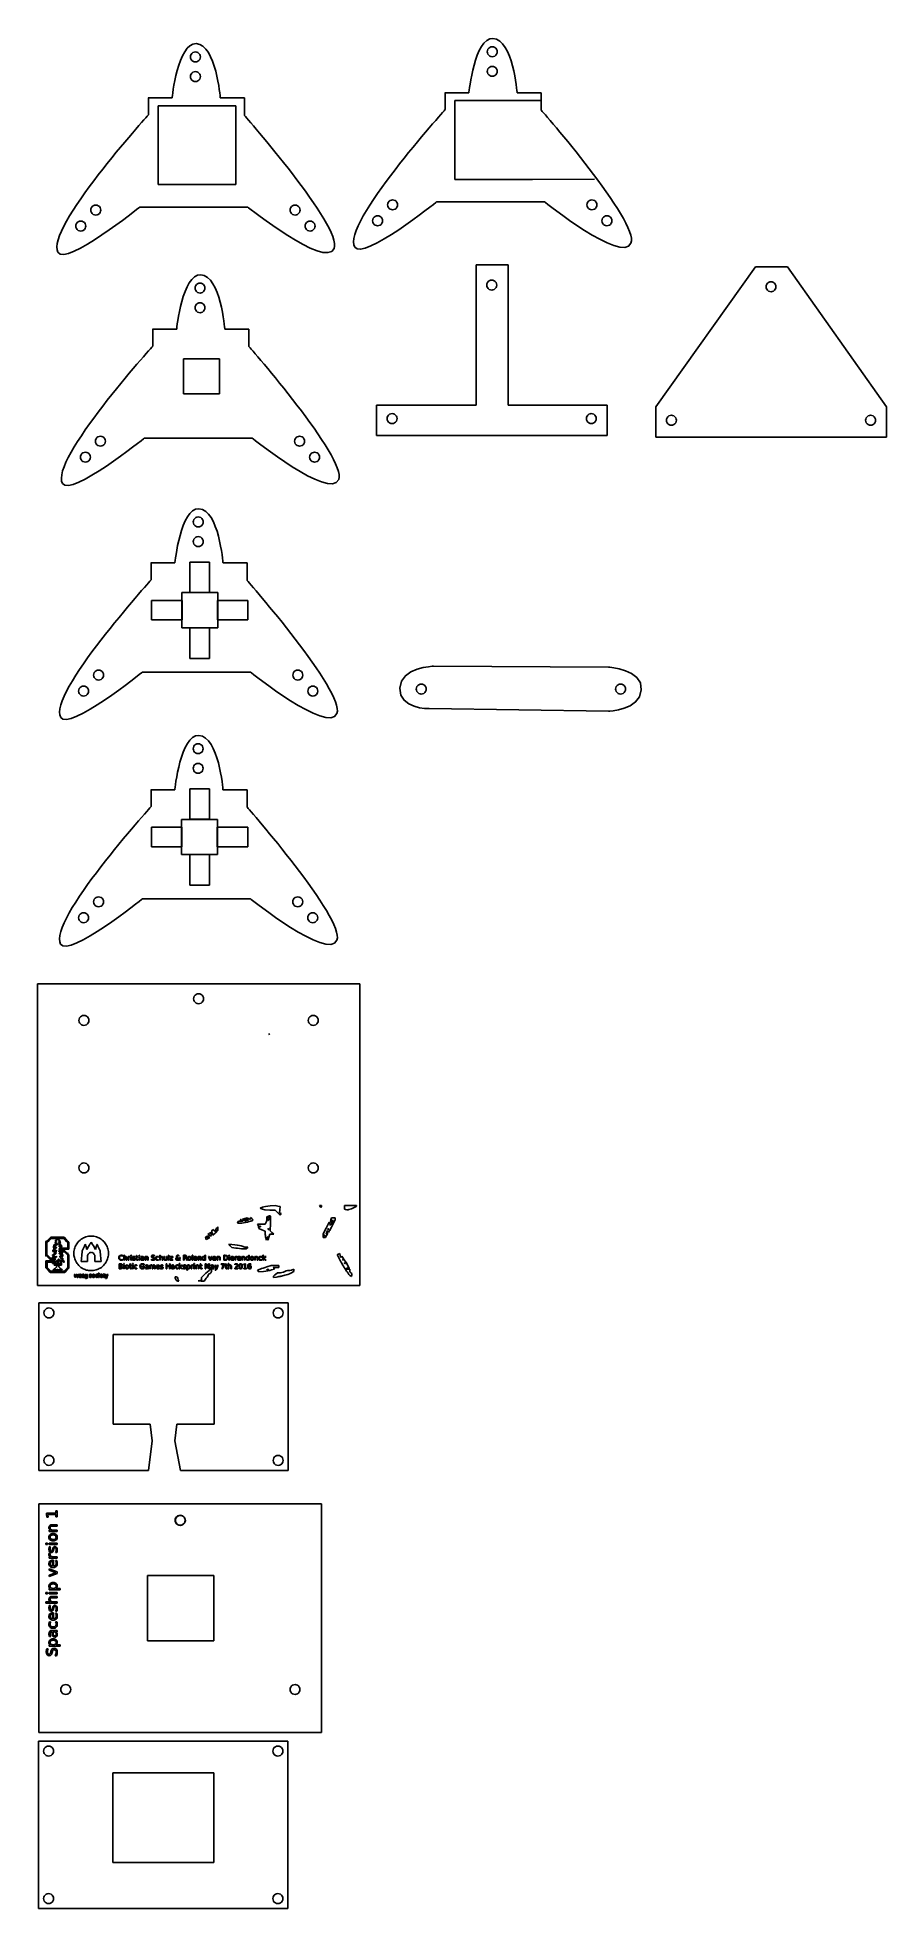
# Model space of a CAD drawing. Extents: x 3 to 75, y 2 to 160.
import ezdxf

# ---------------------------------------------------------------- set-up
doc = ezdxf.new("R2010")
doc.units = 0
doc.layers.get('0').update_dxf_attribs({"linetype": 'CONTINUOUS'})

msp = doc.modelspace()

# ---------------------------------------------------------------- linework, layer by layer
at = {"color": 7}
for p, q in [((15.693538, 158.829121), (15.707962, 158.938688)), ((15.707963, 158.938688), (15.750254, 159.040788)), ((15.750254, 159.040788), (15.817529, 159.12846)), ((15.817529, 159.12846), (15.905204, 159.195739)), ((15.905204, 159.195739), (16.007304, 159.238027)), ((16.007304, 159.238027), (16.116871, 159.252454)), ((16.116871, 159.252454), (16.226438, 159.238033)), ((16.226438, 159.238027), (16.328538, 159.195739)), ((16.328538, 159.195739), (16.416213, 159.12846)), ((16.416213, 159.12846), (16.483489, 159.040788)), ((16.483489, 159.040788), (16.525779, 158.938688)), ((16.525779, 158.938688), (16.540204, 158.829121)), ((40.905287, 159.271967), (40.919711, 159.381534)), ((40.919712, 159.1624), (40.905287, 159.271967)), ((40.919712, 159.381534), (40.962003, 159.483634)), ((40.962003, 159.060301), (40.919712, 159.1624)), ((40.962003, 159.483634), (41.029278, 159.571306)), ((41.029278, 158.972628), (40.962003, 159.060301)), ((41.029278, 159.571306), (41.116953, 159.638585)), ((41.116953, 158.905349), (41.029278, 158.972628)), ((41.116953, 159.638585), (41.219053, 159.680873)), ((41.219053, 159.680873), (41.32862, 159.695301)), ((41.32862, 159.695301), (41.438187, 159.680879)), ((41.438187, 159.680873), (41.540287, 159.638585)), ((41.540287, 159.638585), (41.627962, 159.571306)), ((41.627962, 158.972628), (41.540287, 158.905349)), ((41.627962, 159.571306), (41.695237, 159.483634)), ((41.695237, 159.060301), (41.627962, 158.972628)), ((41.695237, 159.483634), (41.737528, 159.381534)), ((41.737528, 159.1624), (41.695237, 159.060301)), ((41.737528, 159.381534), (41.751953, 159.271967)), ((41.751953, 159.271967), (41.737529, 159.1624)), ((15.707963, 158.719554), (15.693538, 158.829121)), ((15.750254, 158.617454), (15.707963, 158.719554)), ((15.707965, 157.269668), (15.750256, 157.371768)), ((15.817529, 158.529782), (15.750254, 158.617454)), ((15.750256, 157.371768), (15.817531, 157.45944)), ((15.905204, 158.462503), (15.817529, 158.529782)), ((15.817531, 157.45944), (15.905206, 157.526719)), ((16.007304, 158.420215), (15.905204, 158.462503)), ((15.905206, 157.526719), (16.007306, 157.569007)), ((16.116871, 158.405788), (16.007304, 158.420209)), ((16.007306, 157.569007), (16.116873, 157.583434)), ((16.226438, 158.420215), (16.116871, 158.405788)), ((16.116873, 157.583434), (16.22644, 157.569013)), ((16.328538, 158.462503), (16.226438, 158.420215)), ((16.22644, 157.569007), (16.32854, 157.526719)), ((16.416213, 158.529782), (16.328538, 158.462503)), ((16.32854, 157.526719), (16.416215, 157.45944)), ((16.483489, 158.617454), (16.416213, 158.529782)), ((16.416215, 157.45944), (16.48349, 157.371768)), ((16.525779, 158.719554), (16.483489, 158.617454)), ((16.48349, 157.371768), (16.525781, 157.269668)), ((16.540204, 158.829121), (16.52578, 158.719554)), ((40.905266, 157.602947), (40.919691, 157.712514)), ((40.919692, 157.49338), (40.905266, 157.602947)), ((40.919692, 157.712514), (40.961982, 157.814614)), ((40.961982, 157.391281), (40.919692, 157.49338)), ((40.961982, 157.814614), (41.029258, 157.902286)), ((41.029258, 157.303608), (40.961982, 157.391281)), ((41.029258, 157.902286), (41.116933, 157.969565)), ((41.116933, 157.969565), (41.219033, 158.011853)), ((41.219053, 158.863061), (41.116953, 158.905349)), ((41.219033, 158.011853), (41.3286, 158.026281)), ((41.32862, 158.848634), (41.219053, 158.863055)), ((41.3286, 158.026281), (41.438166, 158.011859)), ((41.438187, 158.863061), (41.32862, 158.848634)), ((41.438166, 158.011853), (41.540266, 157.969565)), ((41.540287, 158.905349), (41.438187, 158.863061)), ((41.540266, 157.969565), (41.627942, 157.902286)), ((41.627942, 157.902286), (41.695217, 157.814614)), ((41.695217, 157.391281), (41.627942, 157.303608)), ((41.695217, 157.814614), (41.737508, 157.712514)), ((41.737508, 157.49338), (41.695217, 157.391281)), ((41.737508, 157.712514), (41.751933, 157.602947)), ((41.751933, 157.602947), (41.737509, 157.49338)), ((15.69354, 157.160101), (15.707964, 157.269668)), ((15.707965, 157.050534), (15.69354, 157.160101)), ((15.750256, 156.948434), (15.707965, 157.050534)), ((15.817531, 156.860762), (15.750256, 156.948434)), ((15.905206, 156.793483), (15.817531, 156.860762)), ((16.007306, 156.751195), (15.905206, 156.793483)), ((16.116873, 156.736768), (16.007306, 156.751189)), ((16.22644, 156.751195), (16.116873, 156.736768)), ((16.32854, 156.793483), (16.22644, 156.751195)), ((16.416215, 156.860762), (16.32854, 156.793483)), ((16.48349, 156.948434), (16.416215, 156.860762)), ((16.525781, 157.050534), (16.48349, 156.948434)), ((16.525781, 157.269668), (16.540206, 157.160101)), ((16.540206, 157.160101), (16.525782, 157.050534)), ((37.300666, 155.788887), (39.345988, 155.788887)), ((37.332055, 154.347936), (37.332055, 155.788887)), ((41.116933, 157.236329), (41.029258, 157.303608)), ((41.219033, 157.194041), (41.116933, 157.236329)), ((41.3286, 157.179614), (41.219033, 157.194036)), ((41.438166, 157.194041), (41.3286, 157.179614)), ((41.540266, 157.236329), (41.438166, 157.194041)), ((41.627942, 157.303608), (41.540266, 157.236329)), ((43.436632, 155.788887), (45.481954, 155.788887)), ((45.481954, 155.788887), (45.481954, 155.050247)), ((12.089004, 155.346046), (14.134326, 155.346046)), ((12.120393, 153.905095), (12.120393, 155.346046)), ((12.949705, 147.98295), (12.949705, 154.681317)), ((12.949705, 154.681316), (14.4597, 154.681316)), ((14.4597, 154.681316), (17.989223, 154.681316)), ((17.989223, 154.681316), (19.535148, 154.681316)), ((18.22497, 155.346046), (20.270292, 155.346046)), ((19.535148, 154.681316), (19.535148, 147.982949)), ((20.270292, 155.346046), (20.270292, 153.868767)), ((38.161454, 148.425793), (38.161454, 155.12416)), ((38.161454, 155.124159), (39.671449, 155.124159)), ((39.671449, 155.124159), (43.200972, 155.124159)), ((43.200972, 155.124159), (45.384092, 155.124159)), ((45.481954, 155.050247), (45.481954, 154.311607)), ((14.85651, 147.98295), (12.949705, 147.98295)), ((19.535148, 147.98295), (14.85651, 147.98295)), ((40.068259, 148.425793), (38.161454, 148.425793)), ((44.746897, 148.425793), (40.068259, 148.425793)), ((50.003756, 148.433613), (44.746897, 148.425792)), ((45.769235, 146.519527), (36.594892, 146.519527)), ((20.557573, 146.076686), (11.383229, 146.076686)), ((41.171599, 139.853926), (41.281165, 139.868353)), ((41.281165, 139.868353), (41.390732, 139.853932)), ((16.081519, 139.197297), (16.095943, 139.306864)), ((16.095944, 139.08773), (16.081519, 139.197297)), ((16.095944, 139.306864), (16.138235, 139.408964)), ((16.138235, 138.985631), (16.095944, 139.08773)), ((16.138235, 139.408964), (16.20551, 139.496636)), ((16.20551, 138.897958), (16.138235, 138.985631)), ((16.20551, 139.496636), (16.293185, 139.563915)), ((16.293185, 138.830679), (16.20551, 138.897958)), ((16.293185, 139.563915), (16.395285, 139.606203)), ((16.395285, 138.788391), (16.293185, 138.830679)), ((16.395285, 139.606203), (16.504852, 139.620631)), ((16.504852, 138.773964), (16.395285, 138.788386)), ((16.504852, 139.620631), (16.614419, 139.606209)), ((16.614419, 138.788391), (16.504852, 138.773964)), ((16.614419, 139.606203), (16.716519, 139.563915)), ((16.716519, 138.830679), (16.614419, 138.788391)), ((16.716519, 139.563915), (16.804194, 139.496636)), ((16.804194, 138.897958), (16.716519, 138.830679)), ((16.804194, 139.496636), (16.871469, 139.408964)), ((16.871469, 138.985631), (16.804194, 138.897958)), ((16.871469, 139.408964), (16.91376, 139.306864)), ((16.91376, 139.08773), (16.871469, 138.985631)), ((16.91376, 139.306864), (16.928185, 139.197297)), ((16.928185, 139.197297), (16.913761, 139.08773)), ((40.857832, 139.44502), (40.872256, 139.554587)), ((40.872257, 139.335453), (40.857832, 139.44502)), ((40.872257, 139.554587), (40.914548, 139.656686)), ((40.914548, 139.233353), (40.872257, 139.335453)), ((40.914548, 139.656686), (40.981823, 139.744359)), ((40.981823, 139.145681), (40.914548, 139.233353)), ((40.981823, 139.744359), (41.069499, 139.811638)), ((41.069499, 139.078402), (40.981823, 139.145681)), ((41.069499, 139.811638), (41.171599, 139.853926)), ((41.171599, 139.036114), (41.069499, 139.078402)), ((41.281165, 139.021686), (41.171599, 139.036108)), ((41.390732, 139.036114), (41.281165, 139.021686)), ((41.390732, 139.853926), (41.492832, 139.811638)), ((41.492832, 139.078402), (41.390732, 139.036114)), ((41.492832, 139.811638), (41.580508, 139.744359)), ((41.580508, 139.145681), (41.492832, 139.078402)), ((41.580508, 139.744359), (41.647783, 139.656686)), ((41.647783, 139.233353), (41.580508, 139.145681)), ((41.647783, 139.656686), (41.690074, 139.554587)), ((41.690074, 139.335453), (41.647783, 139.233353)), ((41.690074, 139.554587), (41.704499, 139.44502)), ((41.704499, 139.44502), (41.690074, 139.335453)), ((64.581709, 139.30136), (64.596133, 139.410927)), ((64.596134, 139.191792), (64.581709, 139.30136)), ((64.596134, 139.410927), (64.638425, 139.513026)), ((64.638425, 139.089693), (64.596134, 139.191792)), ((64.638425, 139.513026), (64.7057, 139.600699)), ((64.7057, 139.002021), (64.638425, 139.089693)), ((64.7057, 139.600699), (64.793375, 139.667978)), ((64.793375, 138.934742), (64.7057, 139.002021)), ((64.793375, 139.667978), (64.895475, 139.710266)), ((64.895475, 138.892453), (64.793375, 138.934742)), ((64.895475, 139.710266), (65.005042, 139.724693)), ((65.005042, 138.878026), (64.895475, 138.892448)), ((65.005042, 139.724693), (65.114609, 139.710271)), ((65.114609, 138.892453), (65.005042, 138.878026)), ((65.114609, 139.710266), (65.216709, 139.667978)), ((65.216709, 138.934742), (65.114609, 138.892453)), ((65.216709, 139.667978), (65.304384, 139.600699)), ((65.304384, 139.002021), (65.216709, 138.934742)), ((65.304384, 139.600699), (65.371659, 139.513026)), ((65.371659, 139.089693), (65.304384, 139.002021)), ((65.371659, 139.513026), (65.41395, 139.410927)), ((65.41395, 139.191792), (65.371659, 139.089693)), ((65.41395, 139.410927), (65.428375, 139.30136)), ((65.428375, 139.30136), (65.413951, 139.191792)), ((16.081521, 137.528277), (16.095945, 137.637845)), ((16.095946, 137.41871), (16.081521, 137.528277)), ((16.095946, 137.637845), (16.138237, 137.739944)), ((16.138237, 137.316611), (16.095946, 137.41871)), ((16.138237, 137.739944), (16.205512, 137.827616)), ((16.205512, 137.228938), (16.138237, 137.316611)), ((16.205512, 137.827616), (16.293187, 137.894895)), ((16.293187, 137.161659), (16.205512, 137.228938)), ((16.293187, 137.894895), (16.395287, 137.937184)), ((16.395287, 137.119371), (16.293187, 137.161659)), ((16.395287, 137.937184), (16.504854, 137.951611)), ((16.504854, 137.104944), (16.395287, 137.119366)), ((16.504854, 137.951611), (16.614421, 137.937189)), ((16.614421, 137.119371), (16.504854, 137.104944)), ((16.614421, 137.937184), (16.716521, 137.894895)), ((16.716521, 137.161659), (16.614421, 137.119371)), ((16.716521, 137.894895), (16.804196, 137.827616)), ((16.804196, 137.228938), (16.716521, 137.161659)), ((16.804196, 137.827616), (16.871471, 137.739944)), ((16.871471, 137.316611), (16.804196, 137.228938)), ((16.871471, 137.739944), (16.913762, 137.637845)), ((16.913762, 137.41871), (16.871471, 137.316611)), ((16.913762, 137.637845), (16.928187, 137.528277)), ((16.928187, 137.528277), (16.913763, 137.41871)), ((12.476984, 135.714222), (14.522306, 135.714222)), ((12.508373, 134.273271), (12.508373, 135.714222)), ((18.61295, 135.714222), (20.658272, 135.714222)), ((20.658272, 135.714222), (20.658272, 134.236943)), ((15.101167, 130.205214), (15.101167, 133.195406)), ((15.101167, 133.195405), (15.802454, 133.195405)), ((15.802454, 133.195405), (17.441673, 133.195405)), ((17.441673, 133.195405), (18.159648, 133.195405)), ((18.159648, 133.195405), (18.159648, 130.205213)), ((15.986745, 130.205214), (15.101167, 130.205214)), ((18.159648, 130.205214), (15.986745, 130.205214)), ((20.945553, 126.444863), (11.771209, 126.444863)), ((15.927598, 119.326959), (15.942022, 119.436526)), ((15.942023, 119.217392), (15.927598, 119.326959)), ((15.942023, 119.436526), (15.984314, 119.538626)), ((15.984314, 119.115292), (15.942023, 119.217392)), ((15.984314, 119.538626), (16.051589, 119.626298)), ((16.051589, 119.626298), (16.139265, 119.693577)), ((16.139265, 119.693577), (16.241364, 119.735865)), ((16.241364, 119.735865), (16.350931, 119.750292)), ((16.350931, 119.750292), (16.460498, 119.735871)), ((16.460498, 119.735865), (16.562598, 119.693577)), ((16.562598, 119.693577), (16.650273, 119.626298)), ((16.650273, 119.626298), (16.717549, 119.538626)), ((16.717549, 119.538626), (16.759839, 119.436526)), ((16.759839, 119.217392), (16.717549, 119.115292)), ((16.759839, 119.436526), (16.774265, 119.326959)), ((16.774265, 119.326959), (16.75984, 119.217392)), ((15.9276, 117.65794), (15.942024, 117.767508)), ((15.942025, 117.548373), (15.9276, 117.65794)), ((15.942025, 117.767508), (15.984316, 117.869607)), ((16.051589, 119.02762), (15.984314, 119.115292)), ((15.984316, 117.869607), (16.051591, 117.957279)), ((16.139265, 118.960341), (16.051589, 119.02762)), ((16.051591, 117.957279), (16.139267, 118.024558)), ((16.241364, 118.918053), (16.139265, 118.960341)), ((16.139267, 118.024558), (16.241366, 118.066847)), ((16.350931, 118.903626), (16.241364, 118.918047)), ((16.241366, 118.066847), (16.350933, 118.081274)), ((16.460498, 118.918053), (16.350931, 118.903626)), ((16.350933, 118.081274), (16.4605, 118.066852)), ((16.562598, 118.960341), (16.460498, 118.918053)), ((16.4605, 118.066847), (16.5626, 118.024558)), ((16.650273, 119.02762), (16.562598, 118.960341)), ((16.5626, 118.024558), (16.650275, 117.957279)), ((16.717549, 119.115292), (16.650273, 119.02762)), ((16.650275, 117.957279), (16.717551, 117.869607)), ((16.717551, 117.869607), (16.759841, 117.767508)), ((16.759841, 117.767508), (16.774267, 117.65794)), ((16.774267, 117.65794), (16.759842, 117.548373)), ((15.984316, 117.446274), (15.942025, 117.548373)), ((16.051591, 117.358601), (15.984316, 117.446274)), ((16.139267, 117.291322), (16.051591, 117.358601)), ((16.241366, 117.249034), (16.139267, 117.291322)), ((16.350933, 117.234607), (16.241366, 117.249029)), ((16.4605, 117.249034), (16.350933, 117.234607)), ((16.5626, 117.291322), (16.4605, 117.249034)), ((16.650275, 117.358601), (16.5626, 117.291322)), ((16.717551, 117.446274), (16.650275, 117.358601)), ((16.759841, 117.548373), (16.717551, 117.446274)), ((12.323064, 115.84389), (14.368386, 115.84389)), ((12.354452, 114.402939), (12.354452, 115.84389)), ((18.459029, 115.84389), (20.504351, 115.84389)), ((20.504351, 115.84389), (20.504351, 114.366611)), ((14.947246, 110.334877), (14.947246, 113.325069)), ((14.947246, 113.325069), (15.648534, 113.325069)), ((15.648534, 113.325069), (17.287752, 113.325069)), ((17.287752, 113.325069), (18.005727, 113.325069)), ((18.005727, 113.325069), (18.005727, 110.334877)), ((15.832825, 110.334877), (14.947246, 110.334877)), ((18.005727, 110.334877), (15.832825, 110.334877)), ((20.791632, 106.57453), (11.617289, 106.57453)), ((15.92439, 100.071803), (15.938814, 100.18137)), ((15.938815, 100.18137), (15.981106, 100.28347)), ((15.981106, 100.28347), (16.048381, 100.371142)), ((16.048381, 100.371142), (16.136056, 100.438421)), ((16.136056, 100.438421), (16.238156, 100.480709)), ((16.238156, 100.480709), (16.347723, 100.495137)), ((16.347723, 100.495137), (16.45729, 100.480715)), ((16.45729, 100.480709), (16.55939, 100.438421)), ((16.55939, 100.438421), (16.647065, 100.371142)), ((16.647065, 100.371142), (16.71434, 100.28347)), ((16.71434, 100.28347), (16.756631, 100.18137)), ((16.756631, 100.18137), (16.771056, 100.071803)), ((15.938815, 99.962236), (15.92439, 100.071803)), ((15.981106, 99.860137), (15.938815, 99.962236)), ((15.938815, 98.512357), (15.981106, 98.614457)), ((16.048381, 99.772464), (15.981106, 99.860137)), ((15.981106, 98.614457), (16.048381, 98.702129)), ((16.136056, 99.705185), (16.048381, 99.772464)), ((16.048381, 98.702129), (16.136056, 98.769408)), ((16.238156, 99.662897), (16.136056, 99.705185)), ((16.136056, 98.769408), (16.238156, 98.811696)), ((16.347723, 99.64847), (16.238156, 99.662892)), ((16.238156, 98.811696), (16.347723, 98.826123)), ((16.45729, 99.662897), (16.347723, 99.64847)), ((16.347723, 98.826123), (16.45729, 98.811702)), ((16.55939, 99.705185), (16.45729, 99.662897)), ((16.45729, 98.811696), (16.55939, 98.769408)), ((16.647065, 99.772464), (16.55939, 99.705185)), ((16.55939, 98.769408), (16.647065, 98.702129)), ((16.71434, 99.860137), (16.647065, 99.772464)), ((16.647065, 98.702129), (16.71434, 98.614457)), ((16.756631, 99.962236), (16.71434, 99.860137)), ((16.71434, 98.614457), (16.756631, 98.512357)), ((16.771056, 100.071803), (16.756632, 99.962236)), ((15.92439, 98.40279), (15.938814, 98.512357)), ((15.938815, 98.293223), (15.92439, 98.40279)), ((15.981106, 98.191123), (15.938815, 98.293223)), ((16.048381, 98.103451), (15.981106, 98.191123)), ((16.136056, 98.036172), (16.048381, 98.103451)), ((16.238156, 97.993884), (16.136056, 98.036172)), ((16.347723, 97.979457), (16.238156, 97.993878)), ((16.45729, 97.993884), (16.347723, 97.979457)), ((16.55939, 98.036172), (16.45729, 97.993884)), ((16.647065, 98.103451), (16.55939, 98.036172)), ((16.71434, 98.191123), (16.647065, 98.103451)), ((16.756631, 98.293223), (16.71434, 98.191123)), ((16.756631, 98.512357), (16.771056, 98.40279)), ((16.771056, 98.40279), (16.756632, 98.293223)), ((12.319858, 96.588734), (14.36518, 96.588734)), ((12.351247, 95.147783), (12.351247, 96.588734)), ((18.455824, 96.588734), (20.501146, 96.588734)), ((20.501146, 96.588734), (20.501146, 95.111455)), ((14.944038, 91.079729), (14.944038, 94.069922)), ((14.944038, 94.069921), (15.645325, 94.069921)), ((15.645325, 94.069921), (17.284544, 94.069921)), ((17.284544, 94.069921), (18.002519, 94.069921)), ((18.002519, 94.069921), (18.002519, 91.079729)), ((15.829616, 91.079729), (14.944038, 91.079729)), ((18.002519, 91.079729), (15.829616, 91.079729)), ((20.788426, 87.319374), (11.614083, 87.319374)), ((15.959279, 78.82823), (15.973704, 78.937797)), ((15.973705, 78.718663), (15.959279, 78.82823)), ((15.973705, 78.937797), (16.015995, 79.039897)), ((16.015995, 78.616564), (15.973705, 78.718663)), ((16.015995, 79.039897), (16.083271, 79.127569)), ((16.083271, 78.528891), (16.015995, 78.616564)), ((16.083271, 79.127569), (16.170946, 79.194848)), ((16.170946, 78.461612), (16.083271, 78.528891)), ((16.170946, 79.194848), (16.273046, 79.237136)), ((16.273046, 78.419324), (16.170946, 78.461612)), ((16.273046, 79.237136), (16.382613, 79.251564)), ((16.382613, 78.404897), (16.273046, 78.419319)), ((16.382613, 79.251564), (16.49218, 79.237142)), ((16.49218, 78.419324), (16.382613, 78.404897)), ((16.49218, 79.237136), (16.594279, 79.194848)), ((16.594279, 78.461612), (16.49218, 78.419324)), ((16.594279, 79.194848), (16.681955, 79.127569)), ((16.681955, 78.528891), (16.594279, 78.461612)), ((16.681955, 79.127569), (16.74923, 79.039897)), ((16.74923, 78.616564), (16.681955, 78.528891)), ((16.74923, 79.039897), (16.791521, 78.937797)), ((16.791521, 78.718663), (16.74923, 78.616564)), ((16.791521, 78.937797), (16.805946, 78.82823)), ((16.805946, 78.82823), (16.791522, 78.718663)), ((21.607318, 61.043549), (21.803104, 61.119735)), ((21.803104, 60.968334), (21.607318, 61.043549)), ((21.99889, 60.893119), (21.803104, 60.968334)), ((22.447578, 60.880024), (21.99889, 60.893119)), ((22.896266, 60.866929), (22.447578, 60.880024)), ((22.450602, 61.237281), (22.902314, 61.278637)), ((23.098419, 60.664776), (22.896266, 60.866929)), ((22.902314, 61.278637), (23.104851, 61.227803)), ((23.300572, 60.462623), (23.098419, 60.664776)), ((23.104851, 61.227803), (23.307389, 61.17697)), ((23.275947, 60.907645), (23.244505, 60.63832)), ((23.244505, 60.63832), (23.326528, 60.608647)), ((23.307389, 61.17697), (23.275947, 60.907645)), ((23.354562, 60.520806), (23.300572, 60.462623)), ((23.326528, 60.608647), (23.408551, 60.578977)), ((23.408551, 60.578977), (23.354562, 60.520789)), ((23.354562, 60.520789), (23.354562, 60.520806)), ((26.697761, 61.184068), (26.64936, 61.262381)), ((26.64936, 61.262381), (26.732296, 61.262381)), ((26.732296, 61.262381), (26.815232, 61.262381)), ((26.780697, 61.105754), (26.780697, 61.105754)), ((26.815232, 61.262381), (26.815232, 61.184068)), ((28.773095, 61.112267), (28.773095, 61.262373)), ((28.773095, 61.262373), (29.282136, 61.262373)), ((28.773095, 60.962167), (28.773095, 61.112267)), ((28.870986, 60.928786), (28.773095, 60.962167)), ((29.086353, 60.9062), (29.086353, 60.906208)), ((29.282136, 61.262373), (29.791183, 61.262373)), ((29.791183, 61.262373), (29.791183, 61.219218)), ((17.167363, 58.802857), (17.282862, 58.898714)), ((17.282862, 58.898714), (17.39836, 58.994568)), ((17.39836, 58.994568), (17.439752, 58.836289)), ((17.503362, 59.096763), (17.545713, 59.16529)), ((17.549109, 58.921828), (17.503362, 59.096763)), ((17.545713, 59.16529), (17.588065, 59.233816)), ((17.594857, 58.746887), (17.549109, 58.921828)), ((17.588065, 59.233816), (17.698564, 59.142111)), ((17.813863, 58.956708), (17.594857, 58.746887)), ((17.698564, 59.142111), (17.809064, 59.050405)), ((17.809064, 59.050405), (17.809064, 59.12334)), ((18.032869, 59.166531), (17.813863, 58.956708)), ((17.813863, 58.956708), (17.813863, 58.956708)), ((17.9095, 59.333627), (18.009936, 59.470984)), ((18.009936, 59.470984), (18.021403, 59.318756)), ((18.021403, 59.318756), (18.032869, 59.166531)), ((19.679369, 59.774413), (19.72777, 59.852727)), ((19.923412, 59.774413), (19.679369, 59.774413)), ((19.72777, 59.852727), (19.77617, 59.93104)), ((19.77617, 59.93104), (19.967335, 59.93104)), ((19.923408, 59.774413), (19.923412, 59.774413)), ((19.962713, 60.009346), (19.962713, 60.009346)), ((19.967335, 59.93104), (20.158499, 59.93104)), ((20.119338, 60.112964), (20.315125, 60.166335)), ((20.138919, 60.022003), (20.119338, 60.112964)), ((20.158499, 59.93104), (20.138919, 60.022003)), ((20.427978, 60.087671), (20.22757, 60.087671)), ((20.22757, 60.087671), (20.271427, 60.016709)), ((20.271427, 60.016709), (20.315284, 59.945747)), ((20.315125, 60.166335), (20.510911, 60.219709)), ((20.315284, 59.945747), (20.471836, 59.986683)), ((20.471836, 59.986683), (20.471836, 59.986683)), ((20.510911, 60.219709), (20.647961, 60.150934)), ((20.647961, 60.150934), (20.785012, 60.082162)), ((20.785012, 60.17282), (20.785012, 60.263478)), ((20.785012, 60.263478), (20.905803, 60.16323)), ((20.785012, 60.082162), (20.785012, 60.17282)), ((20.905803, 60.16323), (21.026594, 60.062982)), ((21.026594, 60.062982), (20.964539, 60.007661)), ((21.442306, 59.57222), (21.39477, 59.696099)), ((21.39477, 59.696099), (21.713652, 59.696099)), ((21.489842, 59.306629), (21.489842, 59.377487)), ((21.763943, 59.192101), (21.489842, 59.306629)), ((21.607317, 59.461154), (21.607317, 59.461154)), ((21.713652, 59.696099), (22.032533, 59.696099)), ((22.038044, 59.077575), (21.763943, 59.192101)), ((22.032533, 59.696099), (22.113603, 59.847579)), ((22.039116, 58.89737), (22.038044, 59.077575)), ((22.194673, 60.305857), (22.31855, 60.353394)), ((22.194673, 60.152458), (22.194673, 60.305857)), ((22.27299, 60.117586), (22.27299, 60.000111)), ((22.27299, 60.000111), (22.351305, 60.048515)), ((22.312148, 59.22621), (22.312148, 59.22621)), ((22.42962, 60.331861), (22.351305, 60.283457)), ((22.351305, 60.048515), (22.351305, 60.048515)), ((22.434095, 58.834672), (22.360604, 58.58015)), ((22.42962, 60.214386), (22.42962, 60.331861)), ((22.529751, 58.843929), (22.434095, 58.834672)), ((22.483343, 59.756881), (22.455567, 59.112833)), ((22.455567, 59.112833), (22.6188, 58.972611)), ((22.6188, 58.972611), (22.782034, 58.832386)), ((22.782034, 58.832386), (22.703719, 58.8428)), ((26.971861, 58.854577), (27.216792, 59.352101)), ((26.971861, 58.701031), (26.971861, 58.854577)), ((27.216792, 59.352101), (27.461723, 59.849625)), ((27.264131, 58.997777), (27.221412, 58.834421)), ((27.221412, 58.834421), (27.285099, 58.873782)), ((27.348788, 58.913144), (27.262506, 58.730312)), ((27.30685, 59.161135), (27.264131, 58.997777)), ((27.285099, 58.873782), (27.348788, 58.913144)), ((27.364509, 59.067838), (27.30685, 59.161135)), ((27.422169, 58.974541), (27.364509, 59.067838)), ((27.402591, 59.22621), (27.402591, 59.22621)), ((27.488163, 59.080798), (27.422169, 58.974541)), ((27.461723, 59.849625), (27.531327, 59.806609)), ((27.555875, 59.690686), (27.510819, 59.617782)), ((27.510819, 59.617782), (27.581185, 59.617782)), ((27.531327, 59.806609), (27.600931, 59.763592)), ((27.600931, 59.763592), (27.555875, 59.690686)), ((27.584076, 59.919241), (27.630371, 60.065104)), ((27.630383, 59.872931), (27.584076, 59.919241)), ((27.630371, 60.065104), (27.676666, 60.210968)), ((27.676691, 59.826624), (27.630383, 59.872931)), ((27.676666, 60.210968), (27.833308, 60.222765)), ((27.753327, 60.009354), (27.676691, 60.009354)), ((27.676691, 60.009354), (27.676691, 59.91799)), ((27.676691, 59.91799), (27.676691, 59.826624)), ((27.740756, 59.813571), (27.829962, 60.009354)), ((27.829962, 60.009354), (27.753327, 60.009354)), ((27.833308, 60.222765), (27.989949, 60.234562)), ((27.989949, 60.234562), (27.989949, 60.136292)), ((3.399186, 58.159215), (3.6173, 58.3671)), ((3.399186, 57.608967), (3.399186, 58.159215)), ((3.399186, 57.058715), (3.399186, 57.608967)), ((3.405416, 58.205534), (3.437007, 58.234659)), ((3.437849, 58.230135), (3.405416, 58.19893)), ((3.405416, 58.202232), (3.405416, 58.205534)), ((3.405416, 58.19893), (3.405416, 58.202232)), ((3.437849, 58.230146), (3.437849, 58.230135)), ((3.489622, 58.172195), (3.455764, 58.139203)), ((3.455764, 58.139203), (3.455764, 57.609748)), ((3.455764, 57.609748), (3.455764, 57.080291)), ((3.499899, 58.117246), (3.683367, 58.293858)), ((3.499899, 57.609768), (3.499899, 58.117246)), ((3.499899, 57.102293), (3.499899, 57.609768)), ((3.6173, 58.3671), (3.835414, 58.574982)), ((3.683367, 58.293858), (3.866833, 58.470475)), ((3.84893, 58.518092), (3.731875, 58.405736)), ((3.835414, 58.574982), (4.394468, 58.575138)), ((4.111409, 58.518939), (3.84893, 58.518092)), ((3.866833, 58.470475), (4.108521, 58.470633)), ((3.991524, 57.412196), (3.991524, 57.399834)), ((3.991524, 57.399834), (3.996513, 57.38736)), ((3.998599, 57.457947), (3.99506, 57.441267)), ((3.996513, 57.38736), (4.001503, 57.374886)), ((4.005748, 57.472114), (3.998599, 57.457947)), ((4.001503, 57.374886), (4.008996, 57.369975)), ((4.003587, 57.402287), (4.005393, 57.424328)), ((4.009302, 57.39145), (4.003587, 57.402287)), ((4.005393, 57.424328), (4.007199, 57.44637)), ((4.012896, 57.486282), (4.005748, 57.472114)), ((4.007199, 57.44637), (4.016704, 57.465843)), ((4.008996, 57.369975), (4.016489, 57.365065)), ((4.015017, 57.380612), (4.009302, 57.39145)), ((4.025413, 57.500478), (4.012896, 57.486282)), ((4.01879, 57.379201), (4.015017, 57.380612)), ((4.016489, 57.365065), (4.024326, 57.365065)), ((4.016704, 57.465843), (4.02621, 57.485317)), ((4.022563, 57.37779), (4.01879, 57.379201)), ((4.02886, 57.390151), (4.022563, 57.37779)), ((4.024326, 57.365065), (4.032164, 57.365065)), ((4.037929, 57.514673), (4.025413, 57.500478)), ((4.02621, 57.485317), (4.042502, 57.499964)), ((4.035156, 57.402513), (4.02886, 57.390151)), ((4.032164, 57.365065), (4.038387, 57.379119)), ((4.044517, 57.406407), (4.035156, 57.402513)), ((4.05882, 57.526894), (4.037929, 57.514673)), ((4.038387, 57.379119), (4.04461, 57.393174)), ((4.042502, 57.499964), (4.058795, 57.514611)), ((4.044517, 57.729763), (4.045053, 57.721184)), ((4.053862, 57.410274), (4.044517, 57.406407)), ((4.04461, 57.393174), (4.051922, 57.394867)), ((4.045432, 57.757252), (4.044698, 57.747797)), ((4.045053, 57.721184), (4.054905, 57.716076)), ((4.052781, 57.769839), (4.045432, 57.757252)), ((4.051922, 57.394867), (4.059234, 57.396561)), ((4.07732, 57.405053), (4.053862, 57.410274)), ((4.054905, 57.716076), (4.064757, 57.710967)), ((4.057484, 57.728846), (4.057117, 57.734011)), ((4.062728, 57.726871), (4.057484, 57.728846)), ((4.058795, 57.514611), (4.073109, 57.521864)), ((4.079707, 57.539114), (4.05882, 57.526894)), ((4.059234, 57.396561), (4.068686, 57.394021)), ((4.067972, 57.724895), (4.062728, 57.726871)), ((4.064757, 57.710967), (4.072234, 57.712379)), ((4.077206, 57.736099), (4.067972, 57.724895)), ((4.068686, 57.394021), (4.078138, 57.391481)), ((4.079578, 57.80094), (4.069852, 57.791683)), ((4.072234, 57.712379), (4.079707, 57.71379)), ((4.08644, 57.747304), (4.077206, 57.736099)), ((4.100778, 57.399832), (4.07732, 57.405053)), ((4.078138, 57.391481), (4.079041, 57.35942)), ((4.079041, 57.35942), (4.079944, 57.327354)), ((4.196903, 57.926594), (4.079578, 57.925747)), ((4.079578, 57.925747), (4.079578, 57.863342)), ((4.079578, 57.863342), (4.079578, 57.80094)), ((4.079707, 57.71379), (4.079707, 57.626453)), ((4.079707, 57.626453), (4.079707, 57.539114)), ((4.079944, 57.327354), (4.171805, 57.327354)), ((4.099431, 57.753936), (4.08644, 57.747304)), ((4.095934, 57.796128), (4.104443, 57.800587)), ((4.112422, 57.760568), (4.099431, 57.753936)), ((4.111864, 57.40446), (4.100778, 57.399832)), ((4.104443, 57.800587), (4.112227, 57.800587)), ((4.108521, 58.470633), (4.350209, 58.470794)), ((4.373887, 58.519785), (4.111409, 58.518939)), ((4.114069, 57.222396), (4.111416, 57.213139)), ((4.12295, 57.409088), (4.111864, 57.40446)), ((4.112227, 57.800587), (4.120011, 57.800587)), ((4.131412, 57.761979), (4.112422, 57.760568)), ((4.120011, 57.800587), (4.12997, 57.808969)), ((4.131984, 57.425824), (4.12295, 57.409088)), ((4.12668, 57.385681), (4.12668, 57.399707)), ((4.12668, 57.399707), (4.129333, 57.399707)), ((4.12668, 57.371655), (4.12668, 57.385681)), ((4.201124, 57.372501), (4.12668, 57.371655)), ((4.126684, 57.653462), (4.126684, 57.749525)), ((4.126684, 57.749525), (4.140072, 57.749502)), ((4.126684, 57.557396), (4.126684, 57.653462)), ((4.129932, 57.557396), (4.126684, 57.557396)), ((4.126768, 57.850323), (4.126768, 57.878667)), ((4.126768, 57.878667), (4.155903, 57.878636)), ((4.137109, 57.225983), (4.126875, 57.216105)), ((4.126875, 57.216105), (4.126875, 57.220818)), ((4.127763, 57.821932), (4.127672, 57.821977)), ((4.129963, 57.557351), (4.129932, 57.557396)), ((4.129945, 57.543906), (4.172467, 57.558694)), ((4.1504, 57.76339), (4.131412, 57.761979)), ((4.141018, 57.44256), (4.131984, 57.425824)), ((4.135999, 57.239924), (4.145124, 57.25429)), ((4.147339, 57.23586), (4.137109, 57.225983)), ((4.151588, 57.275623), (4.139051, 57.263092)), ((4.139921, 57.210599), (4.146762, 57.219856)), ((4.140435, 57.41523), (4.148891, 57.430752)), ((4.154697, 57.452127), (4.141018, 57.44256)), ((4.159838, 57.863362), (4.14429, 57.842647)), ((4.145124, 57.25429), (4.155899, 57.26253)), ((4.146762, 57.219856), (4.15614, 57.22375)), ((4.160654, 57.238824), (4.147339, 57.23586)), ((4.148891, 57.430752), (4.158269, 57.438654)), ((4.188546, 57.756814), (4.1504, 57.76339)), ((4.167536, 57.284287), (4.151588, 57.275623)), ((4.168376, 57.461695), (4.154697, 57.452127)), ((4.155903, 57.878636), (4.185037, 57.878602)), ((4.15614, 57.22375), (4.165518, 57.227645)), ((4.156731, 57.838402), (4.173531, 57.859456)), ((4.18183, 57.576316), (4.157522, 57.566834)), ((4.158269, 57.438654), (4.167647, 57.446556)), ((4.172428, 57.870982), (4.159838, 57.863362)), ((4.17397, 57.241787), (4.160654, 57.238824)), ((4.165518, 57.227645), (4.189541, 57.226234)), ((4.167647, 57.446556), (4.182052, 57.448814)), ((4.205087, 57.460284), (4.168376, 57.461695)), ((4.171805, 57.327354), (4.263664, 57.327354)), ((4.185037, 57.878602), (4.172428, 57.870982)), ((4.172467, 57.558694), (4.186637, 57.566794)), ((4.173531, 57.859456), (4.183183, 57.863435)), ((4.210147, 57.238429), (4.17397, 57.241787)), ((4.18949, 57.440714), (4.1771, 57.440714)), ((4.1771, 57.440714), (4.1771, 57.434421)), ((4.1771, 57.434421), (4.1771, 57.428127)), ((4.1771, 57.428127), (4.228281, 57.428172)), ((4.187734, 57.73094), (4.177103, 57.73094)), ((4.177103, 57.73094), (4.177103, 57.661714)), ((4.177103, 57.661714), (4.177103, 57.592491)), ((4.177103, 57.592491), (4.184195, 57.595764)), ((4.196251, 57.586956), (4.18183, 57.576316)), ((4.182052, 57.448814), (4.19644, 57.451072)), ((4.183183, 57.863435), (4.192835, 57.867415)), ((4.184163, 57.595445), (4.191255, 57.598719)), ((4.184195, 57.595764), (4.184163, 57.595445)), ((4.198365, 57.73094), (4.187734, 57.73094)), ((4.226692, 57.750239), (4.188546, 57.756814)), ((4.201882, 57.440714), (4.18949, 57.440714)), ((4.189678, 57.743237), (4.225899, 57.736971)), ((4.191255, 57.598719), (4.20196, 57.613479)), ((4.192835, 57.867415), (4.203122, 57.865439)), ((4.199583, 58.10011), (4.192852, 58.086845)), ((4.192852, 58.086845), (4.192852, 58.075782)), ((4.192852, 58.075782), (4.192852, 58.064719)), ((4.192852, 58.064719), (4.20214, 58.059921)), ((4.210673, 57.597596), (4.196251, 57.586956)), ((4.19644, 57.451072), (4.230915, 57.447093)), ((4.211517, 57.726284), (4.198365, 57.73094)), ((4.275556, 57.373122), (4.201112, 57.372275)), ((4.201112, 57.372275), (4.201124, 57.372501)), ((4.209937, 57.437638), (4.201882, 57.440714)), ((4.20196, 57.613479), (4.212664, 57.628268)), ((4.20214, 58.059921), (4.211428, 58.055123)), ((4.203122, 57.865439), (4.213409, 57.863463)), ((4.205659, 58.072319), (4.205659, 58.078443)), ((4.210649, 58.070344), (4.205659, 58.072319)), ((4.207002, 57.878139), (4.2259, 57.87832)), ((4.216454, 57.873821), (4.207002, 57.878139)), ((4.217991, 57.434562), (4.209937, 57.437638)), ((4.246322, 57.23507), (4.210147, 57.238429)), ((4.220251, 57.612046), (4.210673, 57.597596)), ((4.211428, 58.055123), (4.22215, 58.055123)), ((4.224671, 57.721655), (4.211517, 57.726284)), ((4.212664, 57.628268), (4.227904, 57.640855)), ((4.213297, 57.667635), (4.213297, 57.667635)), ((4.213409, 57.863463), (4.221066, 57.857593)), ((4.244396, 57.43428), (4.217991, 57.434562)), ((4.22983, 57.626496), (4.220251, 57.612046)), ((4.221066, 57.857593), (4.228723, 57.851723)), ((4.22215, 58.055123), (4.232871, 58.055123)), ((4.229281, 58.068436), (4.22246, 58.068368)), ((4.229818, 58.32878), (4.224303, 58.322091)), ((4.224303, 58.322091), (4.224303, 58.308799)), ((4.224303, 58.308799), (4.224303, 58.295506)), ((4.224303, 58.295506), (4.232087, 58.288197)), ((4.238043, 57.723349), (4.224671, 57.721655)), ((4.225899, 57.736971), (4.245728, 57.736949)), ((4.2259, 57.87832), (4.244797, 57.878503)), ((4.226329, 57.869246), (4.226323, 57.869362)), ((4.228762, 58.192156), (4.226561, 58.183295)), ((4.226561, 58.183295), (4.231895, 58.173389)), ((4.248776, 57.750239), (4.226692, 57.750239)), ((4.227904, 57.640855), (4.243144, 57.65347)), ((4.228257, 57.428308), (4.27944, 57.428353)), ((4.228281, 57.428172), (4.228257, 57.428308)), ((4.228723, 57.851723), (4.234184, 57.85844)), ((4.230964, 58.201018), (4.228762, 58.192156)), ((4.251055, 58.082547), (4.229281, 58.068436)), ((4.229504, 58.124426), (4.242966, 58.144125)), ((4.235332, 58.335469), (4.229818, 58.32878)), ((4.249109, 57.641002), (4.22983, 57.626496)), ((4.229981, 57.604838), (4.240248, 57.619203)), ((4.230915, 57.447093), (4.26539, 57.443113)), ((4.241013, 58.211037), (4.230964, 58.201018)), ((4.231895, 58.173389), (4.237229, 58.163483)), ((4.232087, 58.288197), (4.23987, 58.280887)), ((4.232871, 58.055123), (4.25445, 58.069291)), ((4.234184, 57.85844), (4.239645, 57.865157)), ((4.237229, 58.163483), (4.235028, 58.15733)), ((4.269978, 58.340408), (4.235332, 58.335469)), ((4.244797, 57.878503), (4.23578, 57.87379)), ((4.237212, 58.320232), (4.242727, 58.323167)), ((4.237212, 58.311116), (4.237212, 58.320232)), ((4.237212, 58.302), (4.237212, 58.311116)), ((4.241857, 58.297372), (4.237212, 58.302)), ((4.237979, 57.225105), (4.262391, 57.225017)), ((4.251415, 57.725042), (4.238043, 57.723349)), ((4.239645, 57.865157), (4.26275, 57.865157)), ((4.23987, 58.280887), (4.262587, 58.276597)), ((4.240248, 57.619203), (4.261471, 57.635318)), ((4.240285, 58.193824), (4.250736, 58.202997)), ((4.240285, 58.189901), (4.240285, 58.193824)), ((4.251063, 58.221056), (4.241013, 58.211037)), ((4.246503, 58.292715), (4.241857, 58.297372)), ((4.242966, 58.144125), (4.246596, 58.155132)), ((4.243144, 57.65347), (4.243188, 57.657196)), ((4.243188, 57.657196), (4.243233, 57.660921)), ((4.243233, 57.660921), (4.252721, 57.667694)), ((4.270804, 57.433997), (4.244396, 57.43428)), ((4.250225, 58.16611), (4.245255, 58.176044)), ((4.245728, 57.736949), (4.265554, 57.736929)), ((4.25797, 57.238654), (4.246322, 57.23507)), ((4.269255, 58.288877), (4.246503, 58.292715)), ((4.246596, 58.155132), (4.250225, 58.16611)), ((4.27086, 57.750239), (4.248776, 57.750239)), ((4.250736, 58.202997), (4.261187, 58.212169)), ((4.272831, 58.096658), (4.251055, 58.082547)), ((4.269924, 58.228083), (4.251063, 58.221056)), ((4.261501, 57.716547), (4.251415, 57.725042)), ((4.252721, 57.667694), (4.262227, 57.674468)), ((4.25445, 58.069291), (4.276029, 58.083458)), ((4.269617, 57.242239), (4.25797, 57.238654)), ((4.263664, 57.327354), (4.260489, 57.324165)), ((4.261187, 58.212169), (4.280443, 58.219365)), ((4.261471, 57.635318), (4.282694, 57.651433)), ((4.271588, 57.708052), (4.261501, 57.716547)), ((4.262227, 57.674468), (4.266906, 57.683499)), ((4.262324, 57.217143), (4.262258, 57.209269)), ((4.262391, 57.225017), (4.262324, 57.217143)), ((4.262587, 58.276597), (4.285303, 58.272307)), ((4.26275, 57.865157), (4.285856, 57.865157)), ((4.26539, 57.443113), (4.286012, 57.445089)), ((4.265554, 57.736929), (4.273465, 57.729027)), ((4.266835, 57.875949), (4.270972, 57.877642)), ((4.272877, 57.875768), (4.266835, 57.875949)), ((4.266906, 57.683499), (4.271588, 57.692558)), ((4.292008, 58.285039), (4.269255, 58.288877)), ((4.269287, 57.313782), (4.284127, 57.321261)), ((4.272648, 57.240263), (4.269617, 57.242239)), ((4.304625, 58.345347), (4.269978, 58.340408)), ((4.298962, 57.458308), (4.270379, 57.45859)), ((4.275122, 57.431175), (4.270804, 57.433997)), ((4.283613, 57.73641), (4.27086, 57.750239)), ((4.270972, 57.877642), (4.27511, 57.879336)), ((4.271588, 57.700291), (4.271588, 57.708052)), ((4.271588, 57.692558), (4.271588, 57.700291)), ((4.272402, 57.199595), (4.274039, 57.218927)), ((4.275676, 57.238288), (4.272648, 57.240263)), ((4.281377, 58.096658), (4.272831, 58.096658)), ((4.272906, 57.875568), (4.272877, 57.875768)), ((4.278948, 57.875384), (4.272906, 57.875568)), ((4.273465, 57.729027), (4.281375, 57.721125)), ((4.274039, 57.218927), (4.275676, 57.238288)), ((4.27511, 57.879336), (4.277029, 57.87736)), ((4.27944, 57.428353), (4.275122, 57.431175)), ((4.279964, 57.390338), (4.275556, 57.373122)), ((4.276029, 58.083458), (4.281797, 58.083458)), ((4.277029, 57.87736), (4.278948, 57.875384)), ((4.287319, 57.678453), (4.277848, 57.666966)), ((4.27816, 58.329884), (4.308082, 58.333722)), ((4.284373, 57.407553), (4.279964, 57.390338)), ((4.280443, 58.219365), (4.299699, 58.226562)), ((4.281375, 57.721125), (4.286182, 57.70961)), ((4.289923, 58.096658), (4.281377, 58.096658)), ((4.282694, 57.651433), (4.292925, 57.668422)), ((4.296367, 57.722553), (4.283613, 57.73641)), ((4.284127, 57.321261), (4.287392, 57.327357)), ((4.295512, 57.42745), (4.284373, 57.407553)), ((4.285303, 58.272307), (4.291018, 58.267143)), ((4.285856, 57.865157), (4.295307, 57.884574)), ((4.286012, 57.445089), (4.306632, 57.447347)), ((4.286182, 57.70961), (4.290988, 57.698095)), ((4.289154, 57.688274), (4.287319, 57.678453)), ((4.287392, 57.327357), (4.290657, 57.333453)), ((4.290988, 57.698095), (4.289154, 57.688274)), ((4.302115, 58.091634), (4.289923, 58.096658)), ((4.290568, 57.388994), (4.306443, 57.42049)), ((4.290612, 57.361224), (4.290568, 57.388994)), ((4.290657, 57.333453), (4.290612, 57.361224)), ((4.291018, 58.267143), (4.296733, 58.261978)), ((4.300825, 58.276233), (4.292008, 58.285039)), ((4.296733, 58.241715), (4.292759, 58.238413)), ((4.292925, 57.668422), (4.303158, 57.685412)), ((4.306632, 57.447347), (4.295512, 57.42745)), ((4.299742, 57.710417), (4.296367, 57.722553)), ((4.296733, 58.261978), (4.296733, 58.251846)), ((4.296733, 58.251846), (4.296733, 58.241715)), ((4.297689, 58.07914), (4.30783, 58.074822)), ((4.312587, 57.467311), (4.298962, 57.458308)), ((4.299699, 58.226562), (4.304344, 58.231783)), ((4.309641, 58.267428), (4.300825, 58.276233)), ((4.314307, 58.086639), (4.302115, 58.091634)), ((4.303158, 57.685412), (4.303135, 57.691847)), ((4.317869, 58.351612), (4.304625, 58.345347)), ((4.306443, 57.42049), (4.322318, 57.451986)), ((4.30783, 58.074822), (4.315159, 58.066864)), ((4.308082, 58.333722), (4.318984, 58.338237)), ((4.310008, 58.25851), (4.309641, 58.267428)), ((4.310765, 57.910566), (4.31677, 57.917142)), ((4.326213, 57.476314), (4.312587, 57.467311)), ((4.323016, 58.078426), (4.314307, 58.086639)), ((4.315159, 58.066864), (4.322505, 58.058905)), ((4.31677, 57.917142), (4.325025, 57.917142)), ((4.331114, 58.357877), (4.317869, 58.351612)), ((4.322318, 57.451986), (4.324266, 57.46415)), ((4.322505, 58.058905), (4.328293, 58.024454)), ((4.331725, 58.070214), (4.323016, 58.078426)), ((4.324266, 57.46415), (4.326213, 57.476314)), ((4.325025, 57.917142), (4.33328, 57.917142)), ((4.328839, 58.412064), (4.327569, 58.392703)), ((4.327569, 58.392703), (4.331289, 58.381415)), ((4.328293, 58.024454), (4.334082, 57.990003)), ((4.330109, 58.431424), (4.328839, 58.412064)), ((4.340159, 58.451095), (4.330109, 58.431424)), ((4.333061, 58.364001), (4.331114, 58.357877)), ((4.331289, 58.381415), (4.335009, 58.370126)), ((4.348876, 57.927519), (4.33155, 57.92744)), ((4.334756, 58.058953), (4.331725, 58.070214)), ((4.335009, 58.370126), (4.333061, 58.364001)), ((4.33328, 57.917142), (4.340409, 57.912147)), ((4.334082, 57.990003), (4.34239, 57.970276)), ((4.350209, 58.470794), (4.340159, 58.451095)), ((4.340409, 57.912147), (4.347538, 57.907151)), ((4.341139, 58.424146), (4.35578, 58.451832)), ((4.341139, 58.406789), (4.341139, 58.424146)), ((4.341139, 58.389433), (4.341139, 58.406789)), ((4.345945, 58.380147), (4.341139, 58.389433)), ((4.344662, 57.998281), (4.341233, 58.022975)), ((4.34239, 57.970276), (4.350682, 57.950549)), ((4.352773, 57.980557), (4.344662, 57.998281)), ((4.350751, 58.370862), (4.345945, 58.380147)), ((4.346269, 58.362198), (4.350751, 58.370862)), ((4.347538, 57.907151), (4.351966, 57.910849)), ((4.349779, 57.939034), (4.348876, 57.927519)), ((4.350682, 57.950549), (4.349779, 57.939034)), ((4.360882, 57.962834), (4.352773, 57.980557)), ((4.360077, 57.925665), (4.36376, 57.936813)), ((4.362321, 57.949823), (4.360882, 57.962834)), ((4.36376, 57.936813), (4.362321, 57.949823)), ((4.374254, 58.531723), (4.373887, 58.519785)), ((4.374621, 58.543661), (4.374254, 58.531723)), ((4.378902, 58.551676), (4.374621, 58.543661)), ((4.377785, 58.494137), (4.385151, 58.508728)), ((4.383183, 58.559692), (4.378902, 58.551676)), ((4.391803, 58.564151), (4.383183, 58.559692)), ((4.385151, 58.508728), (4.386421, 58.526508)), ((4.386421, 58.526508), (4.387691, 58.544288)), ((4.387691, 58.544288), (4.393406, 58.55061)), ((4.393406, 58.55061), (4.399121, 58.556931)), ((4.394468, 58.575138), (4.953522, 58.575293)), ((4.399121, 58.556931), (4.405598, 58.556085)), ((4.409817, 58.56861), (4.405118, 58.56861)), ((4.405598, 58.556085), (4.412075, 58.555238)), ((4.417871, 58.561526), (4.409817, 58.56861)), ((4.412075, 58.555238), (4.423832, 58.519334)), ((4.425926, 58.554442), (4.417871, 58.561526)), ((4.423832, 58.519334), (4.435587, 58.483429)), ((4.431731, 58.537114), (4.425926, 58.554442)), ((4.437537, 58.519785), (4.431731, 58.537114)), ((4.435587, 58.483429), (4.440811, 58.477644)), ((4.68392, 58.518939), (4.437537, 58.519785)), ((4.449755, 58.394671), (4.442008, 58.381434)), ((4.442008, 58.381434), (4.442008, 58.374633)), ((4.442008, 58.374633), (4.442008, 58.367831)), ((4.442008, 58.367831), (4.45311, 58.355555)), ((4.457502, 58.407907), (4.449755, 58.394671)), ((4.452999, 58.373704), (4.458025, 58.384231)), ((4.458279, 58.365661), (4.452999, 58.373704)), ((4.45311, 58.355555), (4.464213, 58.343278)), ((4.473377, 58.420014), (4.457502, 58.407907)), ((4.458025, 58.384231), (4.463032, 58.394758)), ((4.46356, 58.357618), (4.458279, 58.365661)), ((4.462655, 58.462489), (4.479272, 58.453119)), ((4.463032, 58.394758), (4.480468, 58.408446)), ((4.478653, 58.349969), (4.46356, 58.357618)), ((4.464213, 58.343278), (4.47595, 58.337718)), ((4.489252, 58.432121), (4.473377, 58.420014)), ((4.474406, 58.470845), (4.691759, 58.470876)), ((4.484221, 58.463112), (4.474406, 58.470845)), ((4.478258, 58.017932), (4.476452, 58.012344)), ((4.476452, 58.012344), (4.479935, 57.999418)), ((4.479272, 58.453119), (4.484262, 58.446007)), ((4.479935, 57.999418), (4.483417, 57.986493)), ((4.480468, 58.408446), (4.497903, 58.422134)), ((4.483417, 57.986493), (4.494466, 57.974244)), ((4.494037, 58.455379), (4.484221, 58.463112)), ((4.492397, 58.169401), (4.486264, 58.163277)), ((4.486264, 58.163277), (4.486264, 58.152044)), ((4.486264, 58.152044), (4.486264, 58.140812)), ((4.486264, 58.140812), (4.489258, 58.135224)), ((4.48806, 58.008438), (4.49205, 58.015889)), ((4.494881, 57.994355), (4.48806, 58.008438)), ((4.489252, 58.435508), (4.489252, 58.432121)), ((4.489258, 58.135224), (4.492253, 58.129636)), ((4.499301, 58.041977), (4.489668, 58.032749)), ((4.492253, 58.129636), (4.512096, 58.120689)), ((4.498529, 58.175525), (4.492397, 58.169401)), ((4.497974, 58.445897), (4.494037, 58.455379)), ((4.494466, 57.974244), (4.505515, 57.962024)), ((4.501702, 57.980272), (4.494881, 57.994355)), ((4.497903, 58.422134), (4.499907, 58.429274)), ((4.501911, 58.436414), (4.497974, 58.445897)), ((4.498238, 58.159639), (4.509595, 58.16438)), ((4.498238, 58.150269), (4.498238, 58.159639)), ((4.498238, 58.140899), (4.498238, 58.150269)), ((4.516343, 58.132037), (4.498238, 58.140899)), ((4.511554, 58.179025), (4.498529, 58.175525)), ((4.550371, 58.041977), (4.499301, 58.041977)), ((4.499907, 58.429274), (4.501911, 58.436414)), ((4.501104, 58.025879), (4.506167, 58.028419)), ((4.513657, 57.97237), (4.501702, 57.980272)), ((4.505515, 57.962024), (4.519068, 57.955448)), ((4.506167, 58.028419), (4.554988, 58.028442)), ((4.509595, 58.16438), (4.520952, 58.169121)), ((4.524581, 58.182524), (4.511554, 58.179025)), ((4.512096, 58.120689), (4.531939, 58.111743)), ((4.517287, 57.424247), (4.512969, 57.419054)), ((4.512969, 57.419054), (4.513047, 57.406156)), ((4.513047, 57.406156), (4.513125, 57.393259)), ((4.513125, 57.393259), (4.524718, 57.375309)), ((4.534448, 58.123176), (4.516343, 58.132037)), ((4.521605, 57.429468), (4.517287, 57.424247)), ((4.519068, 57.955448), (4.53262, 57.948872)), ((4.520952, 58.169121), (4.530858, 58.166864)), ((4.526462, 57.831409), (4.521055, 57.827316)), ((4.521055, 57.827316), (4.524337, 57.815463)), ((4.521478, 58.322083), (4.55527, 58.312036)), ((4.5324, 57.429468), (4.521605, 57.429468)), ((4.522951, 57.40269), (4.525039, 57.409266)), ((4.53028, 57.388862), (4.522951, 57.40269)), ((4.524337, 57.815463), (4.527622, 57.80361)), ((4.534561, 58.180266), (4.524581, 58.182524)), ((4.524718, 57.375309), (4.536312, 57.35736)), ((4.525039, 57.409266), (4.527128, 57.415842)), ((4.531869, 57.835501), (4.526462, 57.831409)), ((4.527128, 57.415842), (4.534347, 57.415842)), ((4.527622, 57.80361), (4.539921, 57.790289)), ((4.537609, 57.375033), (4.53028, 57.388862)), ((4.541792, 57.835602), (4.531869, 57.835501)), ((4.531939, 58.111743), (4.55717, 58.110614)), ((4.543195, 57.429468), (4.5324, 57.429468)), ((4.53262, 57.948872), (4.568472, 57.941083)), ((4.534347, 57.415842), (4.541566, 57.415842)), ((4.557722, 58.122047), (4.534448, 58.123176)), ((4.536159, 57.818393), (4.536159, 57.821977)), ((4.536159, 57.821977), (4.541674, 57.821965)), ((4.536312, 57.35736), (4.550663, 57.343813)), ((4.542382, 57.373904), (4.537609, 57.375033)), ((4.543025, 57.612376), (4.539759, 57.60628)), ((4.539759, 57.60628), (4.539759, 57.594963)), ((4.539759, 57.594963), (4.539759, 57.583674)), ((4.539759, 57.583674), (4.546146, 57.56564)), ((4.539921, 57.790289), (4.55222, 57.77694)), ((4.541566, 57.415842), (4.553812, 57.407658)), ((4.541674, 57.821965), (4.547188, 57.821951)), ((4.551715, 57.835701), (4.541792, 57.835602)), ((4.548752, 57.79446), (4.542455, 57.804648)), ((4.54629, 57.618472), (4.543025, 57.612376)), ((4.553281, 57.42436), (4.543195, 57.429468)), ((4.546146, 57.56564), (4.552533, 57.547606)), ((4.56271, 57.618404), (4.54629, 57.618472)), ((4.547188, 57.821951), (4.561356, 57.812356)), ((4.560563, 57.786643), (4.548752, 57.79446)), ((4.601441, 58.041977), (4.550371, 58.041977)), ((4.56857, 57.824356), (4.551715, 57.835701)), ((4.551935, 57.594483), (4.55189, 57.604728)), ((4.55189, 57.604728), (4.564644, 57.604728)), ((4.551981, 57.584238), (4.551935, 57.594483)), ((4.559818, 57.559713), (4.551981, 57.584238)), ((4.55222, 57.77694), (4.572151, 57.766808)), ((4.552533, 57.547606), (4.554424, 57.529939)), ((4.557768, 57.228407), (4.552561, 57.22265)), ((4.552561, 57.22265), (4.552561, 57.209893)), ((4.563368, 57.419251), (4.553281, 57.42436)), ((4.554424, 57.529939), (4.556315, 57.512272)), ((4.554988, 58.028442), (4.603806, 58.028462)), ((4.556718, 58.246814), (4.555081, 58.242327)), ((4.555081, 58.242327), (4.558309, 58.236287)), ((4.55527, 58.312036), (4.565864, 58.304783)), ((4.556315, 57.512272), (4.588292, 57.476455)), ((4.558355, 58.251302), (4.556718, 58.246814)), ((4.55717, 58.110614), (4.582403, 58.109203)), ((4.580997, 58.120636), (4.557722, 58.122047)), ((4.562975, 57.234164), (4.557768, 57.228407)), ((4.558309, 58.236287), (4.561538, 58.230248)), ((4.576135, 58.259147), (4.558355, 58.251302)), ((4.572099, 58.3163), (4.559509, 58.321578)), ((4.567655, 57.535188), (4.559818, 57.559713)), ((4.561538, 58.230248), (4.579809, 58.216532)), ((4.579129, 57.618339), (4.56271, 57.618404)), ((4.580591, 57.234133), (4.562975, 57.234164)), ((4.58384, 57.399806), (4.563368, 57.419251)), ((4.564644, 57.604728), (4.577397, 57.604728)), ((4.564892, 57.372476), (4.564897, 57.372493)), ((4.582635, 57.372295), (4.564892, 57.372476)), ((4.565108, 58.152527), (4.589447, 58.140306)), ((4.565367, 57.219317), (4.567427, 57.221292)), ((4.565864, 58.304783), (4.576459, 58.29753)), ((4.567427, 57.221292), (4.581815, 57.220728)), ((4.567655, 57.527004), (4.567655, 57.535188)), ((4.567655, 57.518819), (4.567655, 57.527004)), ((4.5848, 57.497991), (4.567655, 57.518819)), ((4.571518, 57.57924), (4.570615, 57.570943)), ((4.570615, 57.570943), (4.575515, 57.552034)), ((4.572421, 57.587538), (4.571518, 57.57924)), ((4.58262, 58.306225), (4.572099, 58.3163)), ((4.572151, 57.766808), (4.592082, 57.756676)), ((4.582852, 57.588666), (4.572421, 57.587538)), ((4.593895, 58.266993), (4.576135, 58.259147)), ((4.576459, 58.29753), (4.58308, 58.287793)), ((4.577397, 57.604728), (4.587484, 57.599535)), ((4.577848, 57.388156), (4.58964, 57.376811)), ((4.592862, 57.612102), (4.579129, 57.618339)), ((4.580414, 57.522409), (4.580414, 57.511685)), ((4.580414, 57.511685), (4.623975, 57.468524)), ((4.598207, 57.234097), (4.580591, 57.234133)), ((4.593333, 58.124333), (4.580997, 58.120636)), ((4.581815, 57.220728), (4.596182, 57.220163)), ((4.591906, 57.768721), (4.582147, 57.773773)), ((4.582403, 58.109203), (4.593452, 58.112251)), ((4.593124, 58.29615), (4.58262, 58.306225)), ((4.586137, 57.374553), (4.582635, 57.372295)), ((4.593283, 57.589795), (4.582852, 57.588666)), ((4.583773, 57.318865), (4.602535, 57.307463)), ((4.58964, 57.376811), (4.586137, 57.374553)), ((4.5872, 58.250514), (4.603727, 58.258388)), ((4.587216, 57.796636), (4.5989, 57.790512)), ((4.588292, 57.476455), (4.620269, 57.440638)), ((4.589447, 58.140306), (4.598735, 58.140306)), ((4.591806, 58.272525), (4.593895, 58.266993)), ((4.620231, 57.764178), (4.591906, 57.768721)), ((4.592082, 57.756676), (4.61867, 57.752697)), ((4.59933, 58.284099), (4.593124, 58.29615)), ((4.607253, 57.578337), (4.593283, 57.589795)), ((4.605669, 58.12803), (4.593333, 58.124333)), ((4.593452, 58.112251), (4.604518, 58.115299)), ((4.616331, 58.203694), (4.593497, 58.220881)), ((4.602436, 57.804205), (4.593927, 57.808608)), ((4.597088, 57.324365), (4.595281, 57.327188)), ((4.595281, 57.327188), (4.794851, 57.327188)), ((4.596182, 57.220163), (4.608882, 57.2137)), ((4.598894, 57.321543), (4.597088, 57.324365)), ((4.614734, 57.22642), (4.598207, 57.234097)), ((4.598735, 58.140306), (4.608023, 58.140306)), ((4.624892, 57.321676), (4.598894, 57.321543)), ((4.5989, 57.790512), (4.614394, 57.790512)), ((4.605534, 58.272048), (4.59933, 58.284099)), ((4.61015, 58.04765), (4.601441, 58.041977)), ((4.614227, 57.804205), (4.602436, 57.804205)), ((4.602535, 57.307463), (4.618734, 57.310398)), ((4.603727, 58.258388), (4.604631, 58.265218)), ((4.603806, 58.028462), (4.612967, 58.033175)), ((4.604518, 58.115299), (4.611122, 58.112759)), ((4.604631, 58.265218), (4.605534, 58.272048)), ((4.617153, 58.122329), (4.605669, 58.12803)), ((4.633119, 57.938306), (4.605879, 57.944487)), ((4.606742, 58.19497), (4.615394, 58.187124)), ((4.621223, 57.566879), (4.607253, 57.578337)), ((4.608023, 58.140306), (4.617692, 58.152047)), ((4.615394, 58.167369), (4.608102, 58.160539)), ((4.61886, 58.053323), (4.61015, 58.04765)), ((4.611122, 58.112759), (4.617726, 58.110219)), ((4.612967, 58.033175), (4.622128, 58.037888)), ((4.626022, 57.804205), (4.614227, 57.804205)), ((4.614394, 57.790512), (4.629888, 57.790512)), ((4.626366, 57.363936), (4.615337, 57.372148)), ((4.615382, 57.930246), (4.626448, 57.927226)), ((4.615394, 58.187124), (4.615394, 58.177247)), ((4.615394, 58.177247), (4.615394, 58.167369)), ((4.621846, 58.194352), (4.616331, 58.203694)), ((4.628636, 58.116628), (4.617153, 58.122329)), ((4.617692, 58.152047), (4.627361, 58.163787)), ((4.617726, 58.110219), (4.624437, 58.099353)), ((4.61867, 57.752697), (4.645258, 57.748718)), ((4.618734, 57.310398), (4.634937, 57.313333)), ((4.624992, 58.063398), (4.61886, 58.053323)), ((4.648559, 57.759634), (4.620231, 57.764178)), ((4.620269, 57.440638), (4.638837, 57.42568)), ((4.621223, 57.558017), (4.621223, 57.566879)), ((4.621223, 57.549155), (4.621223, 57.558017)), ((4.639311, 57.546898), (4.621223, 57.549155)), ((4.627361, 58.18501), (4.621846, 58.194352)), ((4.622128, 58.037888), (4.631436, 58.049459)), ((4.623975, 57.468524), (4.667534, 57.425361)), ((4.624437, 58.099353), (4.631148, 58.088488)), ((4.65089, 57.321808), (4.624892, 57.321676)), ((4.631125, 58.073473), (4.624992, 58.063398)), ((4.635055, 57.812869), (4.626022, 57.804205)), ((4.643475, 57.358912), (4.626366, 57.363936)), ((4.626448, 57.927226), (4.645312, 57.908994)), ((4.627361, 58.174399), (4.627361, 58.18501)), ((4.627361, 58.163787), (4.627361, 58.174399)), ((4.636129, 58.10246), (4.628636, 58.116628)), ((4.657429, 57.42224), (4.629684, 57.4497)), ((4.629888, 57.790512), (4.633988, 57.795451)), ((4.631138, 58.080981), (4.631125, 58.073473)), ((4.631148, 58.088488), (4.631138, 58.080981)), ((4.631436, 58.049459), (4.640744, 58.06103)), ((4.638654, 57.932182), (4.633119, 57.938306)), ((4.634937, 57.313333), (4.65618, 57.30687)), ((4.644089, 57.821534), (4.635055, 57.812869)), ((4.643622, 58.088293), (4.636129, 58.10246)), ((4.644188, 57.926057), (4.638654, 57.932182)), ((4.638837, 57.42568), (4.657404, 57.410723)), ((4.657382, 57.54464), (4.639311, 57.546898)), ((4.640744, 58.06103), (4.642183, 58.074662)), ((4.642183, 58.074662), (4.643622, 58.088293)), ((4.660583, 57.353889), (4.643475, 57.358912)), ((4.658912, 57.821534), (4.644089, 57.821534)), ((4.683071, 57.926057), (4.644188, 57.926057)), ((4.645258, 57.748718), (4.655254, 57.743468)), ((4.645312, 57.908994), (4.664173, 57.890763)), ((4.660858, 57.753312), (4.648559, 57.759634)), ((4.667217, 57.31543), (4.65089, 57.321808)), ((4.655254, 57.743468), (4.66525, 57.738219)), ((4.65618, 57.30687), (4.677422, 57.300408)), ((4.669881, 57.538262), (4.657382, 57.54464)), ((4.657404, 57.410723), (4.682838, 57.397515)), ((4.685843, 57.408439), (4.657429, 57.42224)), ((4.673734, 57.821534), (4.658912, 57.821534)), ((4.66, 57.555706), (4.676309, 57.548114)), ((4.678126, 57.353903), (4.660583, 57.353889)), ((4.673157, 57.74699), (4.660858, 57.753312)), ((4.661621, 57.809421), (4.6677, 57.809421)), ((4.678122, 57.561782), (4.662755, 57.569571)), ((4.664173, 57.890763), (4.698774, 57.873463)), ((4.66525, 57.738219), (4.671383, 57.729526)), ((4.683546, 57.309052), (4.667217, 57.31543)), ((4.667534, 57.425361), (4.851537, 57.425328)), ((4.6677, 57.809421), (4.671366, 57.805018)), ((4.682401, 57.531883), (4.669881, 57.538262)), ((4.671366, 57.805018), (4.675032, 57.800615)), ((4.67406, 57.773773), (4.673157, 57.74699)), ((4.695716, 57.808551), (4.673734, 57.821534)), ((4.674129, 57.773832), (4.67406, 57.773773)), ((4.675032, 57.800615), (4.674129, 57.773832)), ((4.676309, 57.548114), (4.691693, 57.54808)), ((4.677422, 57.300408), (4.711243, 57.276447)), ((4.690785, 57.561782), (4.678122, 57.561782)), ((4.695669, 57.353911), (4.678126, 57.353903)), ((4.709116, 57.533577), (4.682401, 57.531883)), ((4.682838, 57.397515), (4.708272, 57.384307)), ((4.721953, 57.926057), (4.683071, 57.926057)), ((4.718583, 57.284837), (4.683546, 57.309052)), ((4.930303, 58.518092), (4.68392, 58.518939)), ((4.714256, 57.394639), (4.685843, 57.408439)), ((4.688418, 57.692922), (4.694531, 57.680815)), ((4.691693, 57.54808), (4.707077, 57.548046)), ((4.691759, 58.470876), (4.909113, 58.470913)), ((4.694531, 57.680815), (4.707683, 57.666506)), ((4.705902, 57.360148), (4.695669, 57.353911)), ((4.698774, 57.873463), (4.733372, 57.856162)), ((4.716136, 57.366385), (4.705902, 57.360148)), ((4.707077, 57.548046), (4.718688, 57.551518)), ((4.707683, 57.666506), (4.720854, 57.652198)), ((4.708272, 57.384307), (4.712099, 57.379339)), ((4.735831, 57.53527), (4.709116, 57.533577)), ((4.723092, 57.383039), (4.714256, 57.394639)), ((4.716036, 57.370365), (4.716136, 57.366385)), ((4.731527, 57.569289), (4.717486, 57.565536)), ((4.718688, 57.551518), (4.730298, 57.554989)), ((4.720854, 57.652198), (4.760224, 57.621582)), ((4.722096, 57.900065), (4.721953, 57.926057)), ((4.721961, 57.723188), (4.721961, 57.777975)), ((4.721961, 57.777975), (4.734605, 57.776)), ((4.721961, 57.668397), (4.721961, 57.723188)), ((4.734571, 57.656995), (4.721961, 57.668397)), ((4.722238, 57.874072), (4.722096, 57.900065)), ((4.741003, 57.86236), (4.722238, 57.874072)), ((4.731928, 57.37144), (4.723092, 57.383039)), ((4.723644, 57.204867), (4.7397, 57.216974)), ((4.736781, 57.230653), (4.725749, 57.222892)), ((4.742121, 57.787695), (4.729912, 57.791646)), ((4.730298, 57.554989), (4.75258, 57.543785)), ((4.759264, 57.556307), (4.731527, 57.569289)), ((4.875449, 57.371722), (4.731928, 57.37144)), ((4.733372, 57.856162), (4.749755, 57.840019)), ((4.74718, 57.645594), (4.734571, 57.656995)), ((4.734605, 57.776), (4.747251, 57.774024)), ((4.756552, 57.524715), (4.735831, 57.53527)), ((4.747429, 57.230834), (4.736781, 57.230653)), ((4.7397, 57.216974), (4.747647, 57.216974)), ((4.759768, 57.850648), (4.741003, 57.86236)), ((4.753949, 57.791223), (4.742121, 57.787695)), ((5.007018, 57.645594), (4.74718, 57.645594)), ((4.747251, 57.774024), (4.760984, 57.779274)), ((4.758077, 57.231015), (4.747429, 57.230834)), ((4.747647, 57.216974), (4.755595, 57.216974)), ((4.749755, 57.840019), (4.766138, 57.823876)), ((4.765777, 57.794751), (4.753949, 57.791223)), ((4.755595, 57.216974), (4.763596, 57.210681)), ((4.777275, 57.51416), (4.756552, 57.524715)), ((4.768926, 57.224298), (4.758077, 57.231015)), ((4.769309, 57.835577), (4.759768, 57.850648)), ((4.760224, 57.621582), (4.799594, 57.590964)), ((4.760984, 57.779274), (4.774717, 57.784523)), ((4.761317, 57.24411), (4.777573, 57.235728)), ((4.768842, 57.798674), (4.765777, 57.794751)), ((4.766138, 57.823876), (4.769023, 57.813236)), ((4.771907, 57.802597), (4.768842, 57.798674)), ((4.779775, 57.217581), (4.768926, 57.224298)), ((4.769023, 57.813236), (4.771907, 57.802597)), ((4.785112, 57.244801), (4.769364, 57.252703)), ((4.774717, 57.784523), (4.780322, 57.790704)), ((4.789811, 57.512184), (4.777275, 57.51416)), ((4.777573, 57.235728), (4.778674, 57.22664)), ((4.778674, 57.22664), (4.779775, 57.217581)), ((4.780322, 57.790704), (4.785927, 57.796884)), ((4.785927, 57.796884), (4.78239, 57.808709)), ((4.788087, 57.236984), (4.785112, 57.244801)), ((4.788888, 57.529024), (4.802911, 57.525497)), ((4.802348, 57.510209), (4.789811, 57.512184)), ((4.791061, 57.211951), (4.791061, 57.220558)), ((4.794851, 57.327188), (4.994419, 57.327188)), ((4.807175, 57.539317), (4.797088, 57.541293)), ((4.799594, 57.590964), (4.814561, 57.574934)), ((4.821245, 57.517236), (4.802348, 57.510209)), ((4.802911, 57.525497), (4.815357, 57.528855)), ((4.822825, 57.583606), (4.806388, 57.601584)), ((4.806388, 57.601584), (5.058677, 57.601584)), ((4.818351, 57.544623), (4.807175, 57.539317)), ((4.814561, 57.574934), (4.829527, 57.558903)), ((4.815357, 57.528855), (4.827803, 57.532214)), ((4.829527, 57.549929), (4.818351, 57.544623)), ((4.827803, 57.532214), (4.836857, 57.54164)), ((4.829527, 57.558903), (4.829527, 57.554416)), ((4.829527, 57.554416), (4.829527, 57.549929)), ((4.836857, 57.54164), (4.845891, 57.551066)), ((4.845891, 57.551066), (4.842572, 57.558347)), ((4.854322, 57.542213), (4.850946, 57.535919)), ((4.850946, 57.535919), (4.853063, 57.535919)), ((4.851537, 57.425328), (5.035539, 57.425294)), ((4.85268, 57.484953), (4.85268, 57.484953)), ((4.857697, 57.548506), (4.854322, 57.542213)), ((5.112707, 57.548506), (4.857697, 57.548506)), ((5.018968, 57.372004), (4.875449, 57.371722)), ((4.909113, 58.470913), (5.087828, 58.294253)), ((5.120634, 58.328591), (4.930303, 58.518092)), ((4.953522, 58.575293), (5.16062, 58.368212)), ((4.994419, 57.327188), (5.130453, 57.186243)), ((5.266542, 57.645701), (5.006705, 57.645701)), ((5.006705, 57.645701), (5.007018, 57.645594)), ((5.022761, 57.367856), (5.018968, 57.372004)), ((5.035539, 57.425294), (5.201659, 57.256028)), ((5.058677, 57.601584), (5.310963, 57.601584)), ((5.087828, 58.294253), (5.266542, 58.117599)), ((5.367718, 57.548506), (5.112707, 57.548506)), ((5.310963, 58.13909), (5.120634, 58.328591)), ((5.16062, 58.368212), (5.367718, 58.161132)), ((5.201659, 57.256028), (5.367779, 57.086762)), ((5.266542, 58.117599), (5.266542, 57.88165)), ((5.266542, 57.88165), (5.266542, 57.645701)), ((5.30623, 57.229832), (5.30623, 57.229832)), ((5.310963, 57.870338), (5.310963, 58.13909)), ((5.310963, 57.601584), (5.310963, 57.870338)), ((5.359775, 58.20307), (5.359775, 58.20307)), ((5.367718, 58.161132), (5.367718, 57.854819)), ((5.367718, 57.854819), (5.367718, 57.548506)), ((5.799956, 57.373046), (5.822153, 57.48197)), ((5.799956, 57.201757), (5.799956, 57.373046)), ((5.822153, 57.48197), (5.84435, 57.590896)), ((5.84435, 57.590896), (5.878741, 57.688381)), ((6.161038, 58.172469), (6.225889, 58.248437)), ((6.225889, 58.248437), (6.321566, 58.326929)), ((6.321566, 58.326929), (6.417242, 58.405418)), ((6.417242, 58.405418), (6.509647, 58.460403)), ((6.508105, 57.43192), (6.463804, 56.995464)), ((6.638053, 57.704711), (6.508105, 57.43192)), ((6.509647, 58.460403), (6.602052, 58.515388)), ((6.602052, 58.515388), (6.703602, 58.557233)), ((6.703602, 58.557233), (6.805151, 58.599076)), ((6.805151, 58.599076), (6.92487, 58.62922)), ((6.893192, 57.535383), (6.887595, 57.540971)), ((7.039516, 57.782367), (6.893192, 57.535383)), ((6.92487, 58.62922), (7.044589, 58.659364)), ((7.044589, 58.659364), (7.260325, 58.659364)), ((7.055966, 57.201342), (7.113228, 57.258602)), ((7.113228, 57.258602), (7.172189, 57.2761)), ((7.260325, 58.659364), (7.476062, 58.659364)), ((7.344541, 57.277257), (7.399584, 57.260916)), ((7.399584, 57.260916), (7.447594, 57.219822)), ((7.62891, 57.5361), (7.447383, 57.840491)), ((7.447594, 57.219822), (7.495605, 57.178725)), ((7.476062, 58.659364), (7.59578, 58.62922)), ((7.59578, 58.62922), (7.715499, 58.599076)), ((7.636702, 57.544849), (7.62891, 57.5361)), ((7.715499, 58.599076), (7.817048, 58.557233)), ((7.817048, 58.557233), (7.918598, 58.515388)), ((8.012595, 57.431915), (7.883123, 57.700204)), ((7.918598, 58.515388), (8.011003, 58.460403)), ((8.011003, 58.460403), (8.103408, 58.405418)), ((8.05687, 56.995458), (8.012595, 57.431915)), ((8.103408, 58.405418), (8.199084, 58.326929)), ((8.199084, 58.326929), (8.294761, 58.248437)), ((8.294761, 58.248437), (8.359612, 58.172469)), ((8.641909, 57.688381), (8.676301, 57.590896)), ((8.676301, 57.590896), (8.698498, 57.48197)), ((8.698498, 57.48197), (8.720694, 57.373046)), ((8.720694, 57.373046), (8.720694, 57.207517)), ((16.957494, 58.58672), (17.057544, 58.625116)), ((16.998671, 58.479419), (16.957494, 58.58672)), ((17.039847, 58.372113), (16.998671, 58.479419)), ((17.186388, 58.463629), (17.039847, 58.372113)), ((17.057544, 58.625116), (17.157594, 58.663507)), ((17.14339, 58.52138), (17.14339, 58.52138)), ((17.157594, 58.663507), (17.245261, 58.609326)), ((17.312006, 58.745938), (17.167363, 58.802857)), ((17.332929, 58.555145), (17.186388, 58.463629)), ((17.186388, 58.463629), (17.186388, 58.463629)), ((17.245261, 58.609326), (17.332929, 58.555145)), ((17.468896, 58.683514), (17.468896, 58.683514)), ((19.078828, 57.849313), (18.944624, 57.988273)), ((18.944624, 57.988273), (19.453668, 57.932588)), ((19.213032, 57.710352), (19.078828, 57.849313)), ((19.548715, 57.655776), (19.213032, 57.710352)), ((20.173456, 57.59139), (20.173456, 57.591398)), ((20.462513, 57.581597), (20.173456, 57.59139)), ((20.392916, 57.738224), (20.559315, 57.738224)), ((20.510914, 57.659911), (20.462513, 57.581597)), ((20.559315, 57.738224), (20.510914, 57.659911)), ((22.142676, 58.333981), (22.091431, 58.525577)), ((22.202329, 58.486418), (22.142676, 58.333981)), ((22.26198, 58.638889), (22.202327, 58.486452)), ((22.202327, 58.486452), (22.202329, 58.486418)), ((22.274547, 58.482258), (22.26198, 58.638889)), ((22.287114, 58.325631), (22.274547, 58.482258)), ((22.360604, 58.58015), (22.287114, 58.325631)), ((26.971861, 58.547485), (26.971861, 58.701031)), ((27.074042, 58.547485), (26.971861, 58.547485)), ((27.176224, 58.547485), (27.074042, 58.547485)), ((27.074042, 58.547485), (27.074042, 58.547485)), ((27.089333, 58.67801), (27.089333, 58.67801)), ((27.262506, 58.730312), (27.176224, 58.547485)), ((3.394393, 56.993607), (3.394393, 56.993607)), ((3.582663, 56.875257), (3.399186, 57.058715)), ((3.400689, 56.987313), (3.400689, 56.987313)), ((3.406986, 56.981019), (3.406986, 56.981019)), ((3.414961, 56.263622), (3.414961, 56.562106)), ((3.414961, 56.562106), (3.706007, 56.562106)), ((3.414961, 55.965135), (3.414961, 56.263622)), ((3.603152, 55.777009), (3.414961, 55.965135)), ((3.455764, 57.080291), (3.625068, 56.911009)), ((3.724326, 56.508613), (3.465266, 56.50861)), ((3.465266, 56.50861), (3.465266, 56.246135)), ((3.465266, 56.246135), (3.465266, 55.98366)), ((3.465266, 55.98366), (3.4755, 55.974629)), ((3.656584, 56.945586), (3.499899, 57.102293)), ((3.512499, 56.233249), (3.512499, 56.461316)), ((3.512499, 56.461316), (3.740167, 56.461316)), ((3.512499, 56.00518), (3.512499, 56.233249)), ((3.629823, 55.89239), (3.512499, 56.00518)), ((3.76614, 56.691801), (3.582663, 56.875257)), ((3.791344, 55.588879), (3.603152, 55.777009)), ((3.625068, 56.911009), (3.794373, 56.741726)), ((3.813267, 56.78888), (3.656584, 56.945586)), ((3.706007, 56.562106), (3.997054, 56.562106)), ((3.983384, 56.508616), (3.724326, 56.508613)), ((3.740167, 56.461316), (3.967834, 56.461316)), ((3.937186, 56.691801), (3.76614, 56.691801)), ((3.784938, 55.676348), (3.82275, 55.639375)), ((3.794373, 56.741726), (3.951993, 56.741726)), ((3.842646, 55.686503), (3.794896, 55.73305)), ((3.995958, 56.789052), (3.813267, 56.78888)), ((3.82275, 55.639375), (4.398986, 55.639341)), ((4.400105, 55.686503), (3.842646, 55.686503)), ((4.10823, 56.691801), (3.937186, 56.691801)), ((3.951993, 56.741726), (4.109614, 56.741726)), ((3.967735, 56.431877), (3.967633, 56.402436)), ((3.967633, 56.402436), (3.971443, 56.394872)), ((3.967834, 56.461316), (3.967735, 56.431877)), ((3.98238, 57.067199), (3.97574, 57.06257)), ((3.97574, 57.06257), (3.97574, 57.050322)), ((3.97574, 57.050322), (3.97574, 57.038073)), ((3.97574, 57.038073), (3.982868, 57.029776)), ((3.978628, 56.374044), (3.982004, 56.36078)), ((3.978755, 56.41723), (3.978811, 56.430522)), ((3.983126, 56.40374), (3.978755, 56.41723)), ((3.982004, 56.36078), (3.988915, 56.355925)), ((3.989021, 57.071855), (3.98238, 57.067199)), ((3.982868, 57.029776), (3.989997, 57.021507)), ((3.983346, 56.464937), (3.987828, 56.486075)), ((3.99182, 56.523574), (3.983384, 56.508616)), ((3.987761, 57.055746), (4.003219, 57.057157)), ((3.988664, 57.046122), (3.987761, 57.055746)), ((3.987828, 56.486075), (3.998984, 56.508286)), ((3.989568, 57.036499), (3.988664, 57.046122)), ((3.988915, 56.355925), (3.995827, 56.351071)), ((3.999271, 57.070162), (3.989021, 57.071855)), ((3.999019, 57.033676), (3.989568, 57.036499)), ((3.989997, 57.021507), (4.008861, 57.019814)), ((3.995827, 56.351071), (4.0045, 56.351071)), ((3.996343, 56.789153), (3.995958, 56.789052)), ((4.179034, 56.789326), (3.996343, 56.789153)), ((3.997054, 56.562106), (4.037019, 56.602811)), ((4.004431, 56.939155), (3.998008, 56.925918)), ((4.008471, 57.030854), (3.999019, 57.033676)), ((4.009522, 57.068469), (3.999271, 57.070162)), ((4.001146, 56.890923), (4.010671, 56.877066)), ((4.006585, 56.363495), (4.002504, 56.363495)), ((4.003219, 57.057157), (4.018656, 57.058568)), ((4.003434, 56.907946), (4.007952, 56.918784)), ((4.014864, 56.894005), (4.003434, 56.907946)), ((4.016132, 56.946859), (4.004431, 56.939155)), ((4.0045, 56.351071), (4.013172, 56.351071)), ((4.013533, 56.384746), (4.006585, 56.363495)), ((4.007952, 56.918784), (4.012471, 56.929621)), ((4.027806, 57.032548), (4.008471, 57.030854)), ((4.008861, 57.019814), (4.027725, 57.01812)), ((4.023345, 57.074706), (4.009522, 57.068469)), ((4.010671, 56.877066), (4.021393, 56.868881)), ((4.012471, 56.929621), (4.02245, 56.936705)), ((4.013172, 56.351071), (4.017544, 56.359735)), ((4.026294, 56.880063), (4.014864, 56.894005)), ((4.018656, 57.058568), (4.032516, 57.065314)), ((4.021393, 56.868881), (4.032114, 56.860697)), ((4.02245, 56.936705), (4.032429, 56.943789)), ((4.037168, 57.080943), (4.023345, 57.074706)), ((4.035328, 56.875378), (4.026294, 56.880063)), ((4.027725, 57.01812), (4.049772, 57.023285)), ((4.047141, 57.034241), (4.027806, 57.032548)), ((4.050318, 55.826987), (4.029059, 55.815332)), ((4.029059, 55.815332), (4.029059, 55.804833)), ((4.029059, 55.804833), (4.029059, 55.794362)), ((4.029059, 55.794362), (4.033885, 55.790355)), ((4.041781, 56.452643), (4.031132, 56.429331)), ((4.032114, 56.860697), (4.049313, 56.859003)), ((4.032429, 56.943789), (4.066656, 56.949546)), ((4.032516, 57.065314), (4.046376, 57.07203)), ((4.033885, 55.790355), (4.038711, 55.786347)), ((4.044362, 56.870693), (4.035328, 56.875378)), ((4.037019, 56.602811), (4.076983, 56.643513)), ((4.064721, 57.104734), (4.037168, 57.080943)), ((4.038711, 55.786347), (4.072471, 55.788323)), ((4.04164, 55.799891), (4.041642, 55.803842)), ((4.061435, 55.799891), (4.04164, 55.799891)), ((4.041642, 55.803842), (4.041645, 55.807765)), ((4.041645, 55.807765), (4.072351, 55.824783)), ((4.053101, 56.466444), (4.041781, 56.452643)), ((4.057914, 56.870727), (4.044362, 56.870693)), ((4.046376, 57.07203), (4.07264, 57.095144)), ((4.065327, 57.040619), (4.047141, 57.034241)), ((4.049313, 56.859003), (4.066511, 56.85731)), ((4.078836, 56.630276), (4.050226, 56.599348)), ((4.064421, 56.480273), (4.053101, 56.466444)), ((4.07145, 56.870761), (4.057914, 56.870727)), ((4.058034, 56.452651), (4.064147, 56.461316)), ((4.061943, 55.801424), (4.061435, 55.799891)), ((4.081736, 55.801424), (4.061943, 55.801424)), ((4.063603, 56.593825), (4.090575, 56.621031)), ((4.064147, 56.461316), (4.084405, 56.461316)), ((4.080603, 56.491166), (4.064421, 56.480273)), ((4.083514, 57.046997), (4.065327, 57.040619)), ((4.066511, 56.85731), (4.083402, 56.862616)), ((4.066656, 56.949546), (4.100882, 56.955303)), ((4.087198, 56.878127), (4.07145, 56.870761)), ((4.072471, 55.788323), (4.106234, 55.790298)), ((4.07264, 57.095144), (4.098903, 57.118258)), ((4.102662, 56.967687), (4.074694, 56.963482)), ((4.076983, 56.643513), (4.091641, 56.646758)), ((4.105122, 56.635949), (4.078836, 56.630276)), ((4.080031, 57.030171), (4.088249, 57.031865)), ((4.096786, 56.50206), (4.080603, 56.491166)), ((4.129484, 55.809269), (4.081736, 55.801424)), ((4.083402, 56.862616), (4.100293, 56.867922)), ((4.0934, 57.040873), (4.083514, 57.046997)), ((4.084405, 56.461316), (4.104663, 56.461316)), ((4.088249, 57.031865), (4.100131, 57.017358)), ((4.090575, 56.621031), (4.112622, 56.624982)), ((4.103286, 57.034749), (4.0934, 57.040873)), ((4.102701, 56.50206), (4.096786, 56.50206)), ((4.098903, 57.118258), (4.138782, 57.125342)), ((4.100131, 57.017358), (4.112015, 57.002852)), ((4.100293, 56.867922), (4.122341, 56.883585)), ((4.100882, 56.955303), (4.110243, 56.960158)), ((4.107706, 56.972739), (4.102662, 56.967687)), ((4.108617, 56.50206), (4.102701, 56.50206)), ((4.112885, 57.02123), (4.103286, 57.034749)), ((4.104336, 56.685479), (4.106283, 56.68864)), ((4.109252, 56.685479), (4.104336, 56.685479)), ((4.104663, 56.461316), (4.104663, 56.338481)), ((4.104663, 56.338481), (4.104663, 56.215644)), ((4.104663, 56.215644), (4.236869, 56.215644)), ((4.106234, 55.790298), (4.139701, 55.796536)), ((4.106283, 56.68864), (4.10823, 56.691801)), ((4.108344, 56.721237), (4.107074, 56.700747)), ((4.107074, 56.700747), (4.118357, 56.696034)), ((4.112749, 56.977791), (4.107706, 56.972739)), ((4.109614, 56.741726), (4.108344, 56.721237)), ((4.127472, 56.487893), (4.108617, 56.50206)), ((4.114168, 56.685479), (4.109252, 56.685479)), ((4.110243, 56.960158), (4.119604, 56.965012)), ((4.111416, 57.213139), (4.114574, 57.20724)), ((4.112015, 57.002852), (4.112382, 56.990321)), ((4.112382, 56.990321), (4.112749, 56.977791)), ((4.122483, 57.007712), (4.112885, 57.02123)), ((4.114168, 56.682657), (4.114168, 56.685479)), ((4.114168, 56.679835), (4.114168, 56.682657)), ((4.124546, 56.677859), (4.114168, 56.679835)), ((4.114574, 57.20724), (4.117732, 57.201342)), ((4.117732, 57.201342), (4.125406, 57.201342)), ((4.118357, 56.696034), (4.129643, 56.691321)), ((4.11958, 56.709386), (4.121217, 56.724542)), ((4.123972, 56.706564), (4.11958, 56.709386)), ((4.119604, 56.965012), (4.122906, 56.974494)), ((4.119689, 56.652008), (4.133077, 56.653983)), ((4.121217, 56.724542), (4.122854, 56.739697)), ((4.124346, 56.99583), (4.122483, 57.007712)), ((4.122854, 56.739697), (4.13655, 56.752623)), ((4.122906, 56.974494), (4.126208, 56.983949)), ((4.126208, 56.983949), (4.124346, 56.99583)), ((4.134923, 56.675884), (4.124546, 56.677859)), ((4.125406, 57.201342), (4.13308, 57.201342)), ((4.146327, 56.473725), (4.127472, 56.487893)), ((4.153996, 56.920319), (4.128469, 56.902906)), ((4.129643, 56.691321), (4.138624, 56.691321)), ((4.133077, 56.659063), (4.147265, 56.661039)), ((4.133077, 56.656523), (4.133077, 56.659063)), ((4.133077, 56.653983), (4.133077, 56.656523)), ((4.13308, 57.201342), (4.139921, 57.210599)), ((4.152105, 56.680879), (4.134923, 56.675884)), ((4.135219, 55.863589), (4.16738, 55.885376)), ((4.142731, 56.703694), (4.135546, 56.703742)), ((4.13655, 56.752623), (4.150247, 56.765548)), ((4.138624, 56.691321), (4.147621, 56.691321)), ((4.158279, 56.711568), (4.142731, 56.703694)), ((4.15625, 56.473748), (4.146327, 56.473725)), ((4.190455, 57.14814), (4.146882, 57.139956)), ((4.147265, 56.661039), (4.161452, 56.663014)), ((4.147621, 56.691321), (4.165508, 56.701001)), ((4.150247, 56.765548), (4.175443, 56.774523)), ((4.172095, 56.654011), (4.151753, 56.647802)), ((4.151878, 56.458366), (4.155815, 56.459778)), ((4.151878, 56.360627), (4.151878, 56.458366)), ((4.151878, 56.262888), (4.151878, 56.360627)), ((4.262115, 56.262888), (4.151878, 56.262888)), ((4.169286, 56.685874), (4.152105, 56.680879)), ((4.165824, 56.924214), (4.153996, 56.920319)), ((4.155002, 56.635114), (4.175336, 56.641323)), ((4.18797, 55.917812), (4.155165, 55.893343)), ((4.166173, 56.47377), (4.15625, 56.473748)), ((4.173826, 56.719442), (4.158279, 56.711568)), ((4.161216, 56.907376), (4.17805, 56.915533)), ((4.161452, 56.663014), (4.174042, 56.669449)), ((4.165508, 56.701001), (4.183396, 56.710682)), ((4.177652, 56.928108), (4.165824, 56.924214)), ((4.171507, 56.48314), (4.166173, 56.47377)), ((4.16738, 55.885376), (4.205487, 55.918704)), ((4.167626, 56.462713), (4.1755, 56.464406)), ((4.173079, 56.690757), (4.169286, 56.685874)), ((4.176841, 56.49251), (4.171507, 56.48314)), ((4.180966, 56.660333), (4.172095, 56.654011)), ((4.176873, 56.695639), (4.173079, 56.690757)), ((4.181918, 56.719442), (4.173826, 56.719442)), ((4.174042, 56.669449), (4.186632, 56.675884)), ((4.175336, 56.641323), (4.186004, 56.648576)), ((4.1755, 56.464406), (4.181305, 56.475215)), ((4.187255, 56.498944), (4.176841, 56.49251)), ((4.181752, 56.693664), (4.176873, 56.695639)), ((4.18841, 56.926415), (4.177652, 56.928108)), ((4.17805, 56.915533), (4.188809, 56.913839)), ((4.192623, 56.79466), (4.179034, 56.789326)), ((4.189836, 56.666655), (4.180966, 56.660333)), ((4.181305, 56.475215), (4.18711, 56.486024)), ((4.186632, 56.691688), (4.181752, 56.693664)), ((4.190009, 56.719442), (4.181918, 56.719442)), ((4.183396, 56.710682), (4.192974, 56.701114)), ((4.186004, 56.648576), (4.196672, 56.655829)), ((4.186632, 56.683786), (4.186632, 56.691688)), ((4.186632, 56.675884), (4.186632, 56.683786)), ((4.18711, 56.486024), (4.193895, 56.489044)), ((4.197669, 56.505379), (4.187255, 56.498944)), ((4.224432, 55.954126), (4.18797, 55.917812)), ((4.188809, 56.913839), (4.199567, 56.912146)), ((4.196186, 56.679101), (4.189836, 56.666655)), ((4.197936, 56.714249), (4.190009, 56.719442)), ((4.206982, 57.154321), (4.190455, 57.14814)), ((4.206212, 56.799994), (4.192623, 56.79466)), ((4.192974, 56.701114), (4.202536, 56.691547)), ((4.193895, 56.489044), (4.200679, 56.492064)), ((4.202536, 56.691547), (4.196186, 56.679101)), ((4.196462, 55.804861), (4.219757, 55.806837)), ((4.196672, 56.655829), (4.203747, 56.666384)), ((4.237529, 56.503403), (4.197669, 56.505379)), ((4.205864, 56.709056), (4.197936, 56.714249)), ((4.220102, 55.821038), (4.198667, 55.819063)), ((4.199567, 56.912146), (4.208691, 56.905655)), ((4.200679, 56.492064), (4.240701, 56.490935)), ((4.202932, 56.393949), (4.202028, 56.309793)), ((4.202028, 56.309793), (4.282191, 56.309793)), ((4.203835, 56.478099), (4.202932, 56.393949)), ((4.231941, 56.477253), (4.203835, 56.478099)), ((4.205487, 55.918704), (4.243593, 55.952029)), ((4.210255, 56.700561), (4.205864, 56.709056)), ((4.213722, 56.818564), (4.206212, 56.799994)), ((4.223509, 57.160501), (4.206982, 57.154321)), ((4.208691, 56.905655), (4.217815, 56.899164)), ((4.214647, 56.692066), (4.210255, 56.700561)), ((4.210416, 56.787364), (4.220195, 56.791231)), ((4.212728, 56.684503), (4.214647, 56.692066)), ((4.22671, 56.910893), (4.212941, 56.917779)), ((4.221232, 56.837134), (4.213722, 56.818564)), ((4.217815, 56.899164), (4.225489, 56.899164)), ((4.219757, 55.806837), (4.235431, 55.801333)), ((4.239, 55.815365), (4.220102, 55.821038)), ((4.220195, 56.791231), (4.221832, 56.803705)), ((4.231626, 56.848), (4.221232, 56.837134)), ((4.221832, 56.803705), (4.223469, 56.816179)), ((4.223469, 56.816179), (4.231614, 56.828484)), ((4.237078, 57.172101), (4.223509, 57.160501)), ((4.260896, 55.990439), (4.224432, 55.954126)), ((4.244273, 56.916396), (4.22671, 56.910893)), ((4.231614, 56.828484), (4.239759, 56.840789)), ((4.260048, 56.476406), (4.231941, 56.477253)), ((4.235431, 55.801333), (4.251106, 55.79583)), ((4.236869, 56.215644), (4.369076, 56.215644)), ((4.250648, 57.1837), (4.237078, 57.172101)), ((4.277389, 56.501428), (4.237529, 56.503403)), ((4.257897, 55.809693), (4.239, 55.815365)), ((4.239759, 56.840789), (4.256068, 56.853376)), ((4.240701, 56.490935), (4.280723, 56.489524)), ((4.243593, 55.952029), (4.268889, 55.98226)), ((4.261836, 56.9219), (4.244273, 56.916396)), ((4.248095, 57.164091), (4.259341, 57.173969)), ((4.256453, 57.196485), (4.250648, 57.1837)), ((4.251106, 55.79583), (4.284177, 55.795946)), ((4.262258, 57.209269), (4.256453, 57.196485)), ((4.286244, 55.809873), (4.257897, 55.809693)), ((4.259341, 57.173969), (4.265872, 57.186782)), ((4.267594, 56.473527), (4.260048, 56.476406)), ((4.278766, 56.014513), (4.260896, 55.990439)), ((4.28677, 56.938494), (4.261836, 56.9219)), ((4.372323, 56.263196), (4.262084, 56.263196)), ((4.262084, 56.263196), (4.262115, 56.262888)), ((4.265872, 57.186782), (4.272402, 57.199595)), ((4.275141, 56.470649), (4.267594, 56.473527)), ((4.29614, 56.899164), (4.269081, 56.879013)), ((4.282761, 56.472624), (4.275141, 56.470649)), ((4.291503, 56.515962), (4.277389, 56.501428)), ((4.280723, 56.489524), (4.296778, 56.504538)), ((4.282175, 56.310135), (4.362338, 56.310135)), ((4.282191, 56.309793), (4.282175, 56.310135)), ((4.290381, 56.4746), (4.282761, 56.472624)), ((4.284177, 55.795946), (4.317248, 55.796067)), ((4.286127, 56.922391), (4.305025, 56.933849)), ((4.314591, 55.810054), (4.286244, 55.809873)), ((4.311702, 56.955089), (4.28677, 56.938494)), ((4.288447, 56.878748), (4.304522, 56.891532)), ((4.314833, 56.503993), (4.290381, 56.4746)), ((4.305637, 56.530497), (4.291503, 56.515962)), ((4.301675, 56.909437), (4.29614, 56.899164)), ((4.296778, 56.504538), (4.312834, 56.519552)), ((4.307226, 56.919738), (4.301675, 56.909437)), ((4.304522, 56.891532), (4.311614, 56.902059)), ((4.305025, 56.933849), (4.306126, 56.926793)), ((4.324828, 56.561276), (4.305637, 56.530497)), ((4.306126, 56.926793), (4.307226, 56.919738)), ((4.311614, 56.902059), (4.318706, 56.912586)), ((4.315204, 56.947384), (4.311702, 56.955089)), ((4.312834, 56.519552), (4.330433, 56.548088)), ((4.357111, 55.817053), (4.314591, 55.810054)), ((4.318706, 56.93968), (4.315204, 56.947384)), ((4.317248, 55.796067), (4.356619, 55.802643)), ((4.318706, 56.926133), (4.318706, 56.93968)), ((4.318706, 56.912586), (4.318706, 56.926133)), ((4.340973, 56.091235), (4.356393, 56.122731)), ((4.352694, 56.603067), (4.348359, 56.597564)), ((4.35743, 56.603067), (4.352694, 56.603067)), ((4.35359, 56.583772), (4.359141, 56.590912)), ((4.356393, 56.122731), (4.365828, 56.151777)), ((4.356619, 55.802643), (4.395989, 55.809219)), ((4.399632, 55.824024), (4.357111, 55.817053)), ((4.361343, 56.558967), (4.358944, 56.558967)), ((4.359141, 56.590912), (4.363767, 56.586284)), ((4.366857, 56.531169), (4.361343, 56.558967)), ((4.362338, 56.310135), (4.364455, 56.33768)), ((4.363767, 56.586284), (4.368392, 56.581655)), ((4.365828, 56.151777), (4.375263, 56.180821)), ((4.372372, 56.50337), (4.366857, 56.531169)), ((4.369076, 56.215644), (4.367129, 56.205399)), ((4.368392, 56.581655), (4.374976, 56.557074)), ((4.369444, 56.384136), (4.372329, 56.403045)), ((4.377804, 56.590763), (4.369983, 56.596915)), ((4.372377, 56.27344), (4.372323, 56.263196)), ((4.372329, 56.403045), (4.37235, 56.453207)), ((4.37235, 56.453207), (4.372372, 56.50337)), ((4.375263, 56.180821), (4.380089, 56.208478)), ((4.384515, 56.569342), (4.377804, 56.590763)), ((4.385167, 56.368716), (4.378801, 56.326196)), ((4.380089, 56.208478), (4.384932, 56.236136)), ((4.384932, 56.236136), (4.384941, 56.258262)), ((4.384941, 56.258262), (4.38495, 56.280389)), ((4.38495, 56.280389), (4.391444, 56.324393)), ((4.38703, 56.426986), (4.385167, 56.368716)), ((4.385227, 56.508876), (4.388893, 56.485254)), ((4.388893, 56.485254), (4.38703, 56.426986)), ((4.391444, 56.324393), (4.397937, 56.368397)), ((4.395989, 55.809219), (4.417483, 55.809219)), ((4.40155, 56.488084), (4.39638, 56.518006)), ((4.397937, 56.368397), (4.399744, 56.428239)), ((4.398986, 55.639341), (4.399005, 55.639293)), ((4.399005, 55.639293), (4.975241, 55.639259)), ((4.426404, 55.822331), (4.399632, 55.824024)), ((4.399744, 56.428239), (4.40155, 56.488084)), ((4.39978, 55.686221), (4.400105, 55.686503)), ((4.957239, 55.686221), (4.39978, 55.686221)), ((4.417483, 55.809219), (4.438977, 55.809219)), ((4.453176, 55.820637), (4.426404, 55.822331)), ((4.438977, 55.809219), (4.462097, 55.801458)), ((4.469703, 55.814005), (4.453176, 55.820637)), ((4.462097, 55.801458), (4.485216, 55.793696)), ((4.466841, 56.622961), (4.464189, 56.56775)), ((4.464189, 56.56775), (4.467454, 56.446488)), ((4.469494, 56.67817), (4.466841, 56.622961)), ((4.473014, 56.684745), (4.469494, 56.67817)), ((4.48623, 55.807373), (4.469703, 55.814005)), ((4.473587, 56.271682), (4.476454, 56.218139)), ((4.476347, 56.569983), (4.479, 56.622137)), ((4.479503, 56.445571), (4.476347, 56.569983)), ((4.476454, 56.218139), (4.481424, 56.194517)), ((4.479, 56.622137), (4.481653, 56.674292)), ((4.481653, 56.674292), (4.487295, 56.6829)), ((4.486327, 56.262888), (4.484492, 56.292025)), ((4.485216, 55.793696), (4.508322, 55.798664)), ((4.507489, 55.812396), (4.48623, 55.807373)), ((4.596272, 56.262888), (4.486327, 56.262888)), ((4.499032, 56.711048), (4.487782, 56.701171)), ((4.490016, 56.21016), (4.488379, 56.215664)), ((4.488379, 56.215664), (4.620876, 56.215664)), ((4.49579, 56.657017), (4.49209, 56.640225)), ((4.49209, 56.640225), (4.49209, 56.476683)), ((4.49209, 56.476683), (4.49209, 56.313141)), ((4.49209, 56.313141), (4.573981, 56.313141)), ((4.494485, 56.144123), (4.502576, 56.11734)), ((4.509736, 56.711048), (4.499032, 56.711048)), ((4.505077, 56.681203), (4.502283, 56.677506)), ((4.502576, 56.11734), (4.519321, 56.082023)), ((4.514329, 56.677986), (4.505077, 56.681203)), ((4.528749, 55.81742), (4.507489, 55.812396)), ((4.508322, 55.798664), (4.531427, 55.803602)), ((4.520421, 56.711048), (4.509736, 56.711048)), ((4.509957, 56.697519), (4.515672, 56.697474)), ((4.52358, 56.674769), (4.514329, 56.677986)), ((4.515672, 56.697474), (4.52759, 56.687285)), ((4.519321, 56.082023), (4.536065, 56.046706)), ((4.536514, 56.696091), (4.520421, 56.711048)), ((4.520701, 56.670253), (4.522141, 56.672511)), ((4.526834, 56.665004), (4.520701, 56.670253)), ((4.522141, 56.672511), (4.52358, 56.674769)), ((4.532967, 56.659755), (4.526834, 56.665004)), ((4.52759, 56.687285), (4.539509, 56.677097)), ((4.582292, 55.815444), (4.528749, 55.81742)), ((4.531427, 55.803602), (4.586545, 55.801062)), ((4.532967, 56.653066), (4.532967, 56.659755)), ((4.536065, 56.046706), (4.553247, 56.020375)), ((4.552606, 56.681133), (4.536514, 56.696091)), ((4.539509, 56.677097), (4.547654, 56.653503)), ((4.547654, 56.653503), (4.555798, 56.62991)), ((4.559744, 56.588849), (4.551797, 56.601436)), ((4.552561, 57.209893), (4.552561, 57.197137)), ((4.552561, 57.197137), (4.557514, 57.185312)), ((4.560644, 56.657765), (4.552606, 56.681133)), ((4.555798, 56.62991), (4.565668, 56.614839)), ((4.557514, 57.185312), (4.562467, 57.173487)), ((4.57707, 56.579959), (4.559744, 56.588849)), ((4.568681, 56.634397), (4.560644, 56.657765)), ((4.562467, 57.173487), (4.57905, 57.156892)), ((4.563742, 57.198884), (4.56356, 57.208084)), ((4.570109, 57.186409), (4.563742, 57.198884)), ((4.565668, 56.614839), (4.575537, 56.599768)), ((4.576465, 56.622064), (4.568681, 56.634397)), ((4.576476, 57.173935), (4.570109, 57.186409)), ((4.573931, 56.313284), (4.655821, 56.313284)), ((4.573981, 56.313141), (4.573931, 56.313284)), ((4.575537, 56.599768), (4.588872, 56.593305)), ((4.584249, 56.609731), (4.576465, 56.622064)), ((4.592314, 57.159683), (4.576476, 57.173935)), ((4.594395, 56.571069), (4.57707, 56.579959)), ((4.57905, 57.156892), (4.59563, 57.140325)), ((4.595315, 56.605102), (4.584249, 56.609731)), ((4.588872, 56.593305), (4.602207, 56.586842)), ((4.608169, 57.145431), (4.592314, 57.159683)), ((4.615593, 56.572198), (4.594395, 56.571069)), ((4.606381, 56.600474), (4.595315, 56.605102)), ((4.59563, 57.140325), (4.612485, 57.131774)), ((4.596297, 56.263004), (4.596272, 56.262888)), ((4.70624, 56.263004), (4.596297, 56.263004)), ((4.602207, 56.586842), (4.612494, 56.5891)), ((4.623892, 55.948594), (4.604055, 55.971849)), ((4.613239, 56.602732), (4.606381, 56.600474)), ((4.629074, 57.137077), (4.608169, 57.145431)), ((4.613798, 56.974384), (4.608247, 56.959822)), ((4.608247, 56.959822), (4.610194, 56.943312)), ((4.610194, 56.943312), (4.612141, 56.926802)), ((4.612141, 56.926802), (4.630012, 56.890581)), ((4.612485, 57.131774), (4.629339, 57.123223)), ((4.619349, 56.988947), (4.613798, 56.974384)), ((4.636791, 56.573327), (4.615593, 56.572198)), ((4.630579, 56.987254), (4.619349, 56.988947)), ((4.620876, 56.215664), (4.753374, 56.215664)), ((4.622516, 56.967941), (4.626453, 56.971892)), ((4.622516, 56.949992), (4.622516, 56.967941)), ((4.622516, 56.932043), (4.622516, 56.949992)), ((4.641351, 56.89267), (4.622516, 56.932043)), ((4.65006, 55.925791), (4.623892, 55.948594)), ((4.626453, 56.971892), (4.63039, 56.975815)), ((4.637984, 56.617492), (4.62904, 56.61117)), ((4.649978, 57.128723), (4.629074, 57.137077)), ((4.629339, 57.123223), (4.683058, 57.109479)), ((4.630012, 56.890581), (4.647882, 56.854358)), ((4.63039, 56.975815), (4.640623, 56.966135)), ((4.641809, 56.98556), (4.630579, 56.987254)), ((4.635648, 56.598809), (4.648528, 56.606316)), ((4.641126, 56.579254), (4.636791, 56.573327)), ((4.637406, 57.195836), (4.653244, 57.184462)), ((4.651392, 56.618903), (4.637984, 56.617492)), ((4.64546, 56.585152), (4.641126, 56.579254)), ((4.660187, 56.8533), (4.641351, 56.89267)), ((4.644377, 56.980988), (4.641809, 56.98556)), ((4.650651, 56.583176), (4.64546, 56.585152)), ((4.660519, 57.196392), (4.645897, 57.207568)), ((4.647882, 56.854358), (4.649321, 56.830736)), ((4.648528, 56.606316), (4.657997, 56.606316)), ((4.649321, 56.830736), (4.650761, 56.807114)), ((4.689656, 57.119297), (4.649978, 57.128723)), ((4.676227, 55.902987), (4.65006, 55.925791)), ((4.655821, 56.581201), (4.650651, 56.583176)), ((4.650761, 56.807114), (4.664477, 56.792947)), ((4.664801, 56.620314), (4.651392, 56.618903)), ((4.653244, 57.184462), (4.66968, 57.183051)), ((4.655821, 56.447241), (4.655821, 56.581201)), ((4.655821, 56.313284), (4.655821, 56.447241)), ((4.668123, 56.963321), (4.657528, 56.969869)), ((4.657748, 56.952899), (4.664623, 56.949371)), ((4.657997, 56.606316), (4.667468, 56.606316)), ((4.661457, 56.832331), (4.660187, 56.8533)), ((4.673617, 57.196392), (4.660519, 57.196392)), ((4.662727, 56.811362), (4.661457, 56.832331)), ((4.672777, 56.801625), (4.662727, 56.811362)), ((4.664623, 56.949371), (4.679155, 56.949371)), ((4.678661, 56.613795), (4.664801, 56.620314)), ((4.667468, 56.606316), (4.686854, 56.593785)), ((4.680352, 56.963333), (4.668123, 56.963321)), ((4.66968, 57.183051), (4.686117, 57.18164)), ((4.706464, 55.807655), (4.671151, 55.81059)), ((4.682827, 56.791888), (4.672777, 56.801625)), ((4.686715, 57.196392), (4.673617, 57.196392)), ((4.675207, 55.890346), (4.701979, 55.870365)), ((4.702045, 55.886025), (4.676227, 55.902987)), ((4.679155, 56.949371), (4.693687, 56.949371)), ((4.69258, 56.963344), (4.680352, 56.963333)), ((4.680831, 56.771667), (4.683752, 56.77082)), ((4.76457, 56.790195), (4.682827, 56.791888)), ((4.683058, 57.109479), (4.736777, 57.095734)), ((4.683752, 56.77082), (4.687599, 56.775477)), ((4.686117, 57.18164), (4.696858, 57.1872)), ((4.700721, 57.205761), (4.686715, 57.196392)), ((4.686854, 56.593785), (4.70624, 56.581254)), ((4.687599, 56.775477), (4.691446, 56.780134)), ((4.729337, 57.109871), (4.689656, 57.119297)), ((4.691446, 56.780134), (4.770749, 56.778158)), ((4.70361, 56.969948), (4.69258, 56.963344)), ((4.693687, 56.949371), (4.703773, 56.954564)), ((4.701979, 55.870365), (4.742035, 55.849424)), ((4.704658, 55.798522), (4.767651, 55.798553)), ((4.70624, 56.581254), (4.70624, 56.422129)), ((4.70624, 56.422129), (4.70624, 56.263004)), ((4.734226, 55.810195), (4.706464, 55.807655)), ((4.733222, 56.581706), (4.712871, 56.594491)), ((4.730381, 56.991171), (4.722507, 56.983861)), ((4.756882, 57.098864), (4.729337, 57.109871)), ((4.73887, 56.989478), (4.730381, 56.991171)), ((4.745939, 56.578263), (4.733222, 56.581706)), ((4.736777, 57.095734), (4.759899, 57.085659)), ((4.737623, 56.974545), (4.741904, 56.974545)), ((4.74736, 56.987784), (4.73887, 56.989478)), ((4.741904, 56.974545), (4.751503, 56.96526)), ((4.758656, 56.574848), (4.745939, 56.578263)), ((4.759351, 56.977709), (4.74736, 56.987784)), ((4.751503, 56.96526), (4.761101, 56.955947)), ((4.753374, 56.561411), (4.767127, 56.563387)), ((4.753374, 56.388536), (4.753374, 56.561411)), ((4.753374, 56.215664), (4.753374, 56.388536)), ((4.784424, 57.087857), (4.756882, 57.098864)), ((4.772824, 56.578122), (4.758656, 56.574848)), ((4.771343, 56.967634), (4.759351, 56.977709)), ((4.759899, 57.085659), (4.783025, 57.075584)), ((4.761101, 56.955947), (4.782434, 56.947932)), ((4.763596, 57.210681), (4.771597, 57.204387)), ((4.767127, 56.563387), (4.780896, 56.565363)), ((4.767651, 55.798553), (4.783399, 55.804819)), ((4.770749, 56.778158), (4.850052, 56.776183)), ((4.787669, 56.960719), (4.771343, 56.967634)), ((4.771597, 57.204387), (4.777566, 57.204387)), ((4.786991, 56.581396), (4.772824, 56.578122)), ((4.789059, 55.820073), (4.775523, 55.816432)), ((4.777566, 57.204387), (4.783515, 57.204387)), ((4.780896, 56.565363), (4.795953, 56.557376)), ((4.782434, 56.947932), (4.803765, 56.939917)), ((4.783025, 57.075584), (4.804251, 57.082413)), ((4.783399, 55.804819), (4.799147, 55.811084)), ((4.783515, 57.204387), (4.787288, 57.208169)), ((4.804227, 57.094772), (4.784424, 57.087857)), ((4.785576, 55.824278), (4.789059, 55.820073)), ((4.793288, 56.575525), (4.786991, 56.581396)), ((4.787288, 57.208169), (4.791061, 57.211951)), ((4.803999, 56.953805), (4.787669, 56.960719)), ((4.800953, 55.827284), (4.790432, 55.835327)), ((4.795953, 56.557376), (4.811012, 56.549389)), ((4.811774, 56.709014), (4.798078, 56.696031)), ((4.798078, 56.696031), (4.798078, 56.687593)), ((4.798078, 56.687593), (4.798078, 56.679155)), ((4.798078, 56.679155), (4.802486, 56.67066)), ((4.799147, 55.811084), (4.80005, 55.819184)), ((4.80005, 55.819184), (4.800953, 55.827284)), ((4.802486, 56.67066), (4.806894, 56.662165)), ((4.803765, 56.939917), (4.813089, 56.939917)), ((4.812107, 56.953805), (4.803999, 56.953805)), ((4.824034, 57.101686), (4.804227, 57.094772)), ((4.806894, 56.662165), (4.817272, 56.654517)), ((4.817327, 56.562938), (4.808454, 56.566297)), ((4.810091, 56.690204), (4.818744, 56.698868)), ((4.810091, 56.683938), (4.810091, 56.690204)), ((4.810091, 56.677673), (4.810091, 56.683938)), ((4.82096, 56.667428), (4.810091, 56.677673)), ((4.811012, 56.549389), (4.827322, 56.549389)), ((4.820215, 56.953805), (4.812107, 56.953805)), ((4.813089, 56.939917), (4.822414, 56.939917)), ((4.817272, 56.654517), (4.827649, 56.646868)), ((4.834128, 56.562938), (4.817327, 56.562938)), ((4.825513, 56.959985), (4.820215, 56.953805)), ((4.831845, 56.657184), (4.82096, 56.667428)), ((4.822414, 56.939917), (4.83261, 56.949032)), ((4.835825, 57.099429), (4.824034, 57.101686)), ((4.83081, 56.966166), (4.825513, 56.959985)), ((4.827322, 56.549389), (4.843632, 56.549389)), ((4.827649, 56.646868), (4.857691, 56.635467)), ((4.84215, 57.023062), (4.829342, 56.99659)), ((4.829342, 56.99659), (4.830076, 56.981378)), ((4.830076, 56.981378), (4.83081, 56.966166)), ((4.859063, 56.647334), (4.831845, 56.657184)), ((4.832483, 57.089243), (4.839485, 57.089243)), ((4.83261, 56.949032), (4.842807, 56.958148)), ((4.850929, 56.562938), (4.834128, 56.562938)), ((4.847616, 57.097171), (4.835825, 57.099429)), ((4.839485, 57.089243), (4.847213, 57.08151)), ((4.85478, 56.747537), (4.840121, 56.734752)), ((4.840924, 56.71724), (4.85444, 56.726949)), ((4.84134, 56.992861), (4.854184, 57.019165)), ((4.842073, 56.975505), (4.84134, 56.992861)), ((4.842807, 56.958148), (4.842073, 56.975505)), ((4.85494, 57.049535), (4.84215, 57.023062)), ((4.843632, 56.549389), (4.850252, 56.542305)), ((4.847213, 57.08151), (4.85494, 57.073777)), ((4.856052, 57.089918), (4.847616, 57.097171)), ((4.850052, 56.776183), (4.852366, 56.772711)), ((4.850252, 56.542305), (4.856873, 56.535221)), ((4.860561, 56.55196), (4.850929, 56.562938)), ((4.859413, 56.785708), (4.852862, 56.787119)), ((4.854184, 57.019165), (4.867027, 57.045468)), ((4.85444, 56.726949), (4.860609, 56.73694)), ((4.854736, 56.758403), (4.85478, 56.747537)), ((4.85494, 57.073777), (4.85494, 57.06167)), ((4.85494, 57.06167), (4.85494, 57.049535)), ((4.864487, 57.082665), (4.856052, 57.089918)), ((4.856873, 56.535221), (4.863858, 56.516312)), ((4.857691, 56.635467), (4.88773, 56.624065)), ((4.863096, 56.777608), (4.859413, 56.785708)), ((4.870193, 56.540981), (4.860561, 56.55196)), ((4.860609, 56.73694), (4.866779, 56.74693)), ((4.866779, 56.769508), (4.863096, 56.777608)), ((4.863858, 56.516312), (4.870843, 56.497403)), ((4.865757, 57.064066), (4.864487, 57.082665)), ((4.867027, 57.045468), (4.865757, 57.064066)), ((4.866779, 56.758219), (4.866779, 56.769508)), ((4.866779, 56.74693), (4.866779, 56.758219)), ((4.874093, 56.527548), (4.870193, 56.540981)), ((4.870843, 56.497403), (4.885358, 56.482813)), ((4.885358, 56.482813), (4.899873, 56.468193)), ((4.88773, 56.624065), (4.891631, 56.616332)), ((4.897779, 56.631332), (4.892027, 56.634408)), ((4.91349, 56.598433), (4.897779, 56.631332)), ((4.899873, 56.468193), (4.916981, 56.463113)), ((4.912735, 56.47782), (4.902248, 56.485553)), ((4.923892, 56.474716), (4.912735, 56.47782)), ((4.916981, 56.463113), (4.934089, 56.458033)), ((4.934089, 56.458033), (4.949219, 56.458033)), ((4.960253, 56.471775), (4.947643, 56.471696)), ((4.949219, 56.458033), (4.964349, 56.458033)), ((4.956869, 56.510101), (4.974195, 56.490345)), ((5.057554, 55.784595), (4.957239, 55.686221)), ((4.965169, 56.475613), (4.960253, 56.471775)), ((4.964349, 56.458033), (4.974473, 56.467093)), ((4.984596, 56.498363), (4.966743, 56.517639)), ((4.974195, 56.490345), (4.972135, 56.484898)), ((4.974473, 56.467093), (4.984596, 56.476152)), ((4.975241, 55.639259), (5.01476, 55.677966)), ((4.984596, 56.487272), (4.984596, 56.498363)), ((4.984596, 56.476152), (4.984596, 56.487272)), ((5.189092, 55.767856), (5.010359, 55.589105)), ((5.130453, 57.186243), (5.266485, 57.045296)), ((5.182628, 55.842755), (5.310976, 55.968838)), ((5.367823, 55.94661), (5.189092, 55.767856)), ((5.26653, 55.98979), (5.212198, 55.93638)), ((5.266485, 57.045296), (5.266508, 56.517543)), ((5.266508, 56.517543), (5.26653, 55.98979)), ((5.310976, 57.066538), (5.276918, 57.101729)), ((5.310976, 56.51769), (5.310976, 57.066538)), ((5.310976, 55.968838), (5.310976, 56.51769)), ((5.367779, 57.086762), (5.367801, 56.516688)), ((5.367801, 56.516688), (5.367823, 55.94661)), ((5.799956, 57.030468), (5.799956, 57.201757)), ((5.81749, 56.937972), (5.799956, 57.030468)), ((5.899263, 56.644867), (5.867144, 56.745172)), ((5.953978, 56.5374), (5.899263, 56.644867)), ((6.008693, 56.429933), (5.953978, 56.5374)), ((6.061597, 56.35559), (6.008693, 56.429933)), ((6.114501, 56.281244), (6.061597, 56.35559)), ((6.211375, 56.180908), (6.114501, 56.281244)), ((6.30825, 56.080575), (6.211375, 56.180908)), ((6.394759, 56.018289), (6.30825, 56.080575)), ((6.419504, 56.539099), (6.419504, 56.519174)), ((6.419504, 56.519174), (6.690557, 56.519174)), ((6.690557, 56.519174), (6.69056, 56.519183)), ((6.69056, 56.519183), (6.961614, 56.519183)), ((6.845738, 55.791066), (6.75906, 55.8227)), ((6.956227, 55.768121), (6.845738, 55.791066)), ((6.961614, 57.035223), (6.980158, 57.08965)), ((6.961614, 56.777201), (6.961614, 57.035223)), ((6.961614, 56.519183), (6.961614, 56.777201)), ((6.980158, 57.08965), (6.998703, 57.144079)), ((6.998703, 57.144079), (7.055966, 57.201342)), ((7.464998, 55.743912), (7.304579, 55.739736)), ((7.304579, 55.739736), (7.30458, 55.739815)), ((7.581164, 55.770865), (7.464998, 55.743912)), ((7.495605, 57.178725), (7.527312, 57.111702)), ((7.527312, 57.111702), (7.559019, 57.04468)), ((7.559019, 57.04468), (7.559028, 56.93303)), ((7.566284, 56.670273), (7.573532, 56.519168)), ((7.573532, 56.519168), (7.837338, 56.519168)), ((7.837338, 56.519168), (8.101145, 56.519168)), ((8.101145, 56.519168), (8.101145, 56.539093)), ((8.212401, 56.080575), (8.125892, 56.018289)), ((8.309276, 56.180908), (8.212401, 56.080575)), ((8.40615, 56.281244), (8.309276, 56.180908)), ((8.459054, 56.35559), (8.40615, 56.281244)), ((8.511958, 56.429933), (8.459054, 56.35559)), ((8.566673, 56.5374), (8.511958, 56.429933)), ((8.621388, 56.644867), (8.566673, 56.5374)), ((8.654373, 56.747842), (8.621388, 56.644867)), ((8.687358, 56.850813), (8.654373, 56.747842)), ((8.704026, 56.946399), (8.687358, 56.850813)), ((8.720694, 57.041985), (8.704026, 56.946399)), ((8.720694, 57.207517), (8.720694, 57.041985)), ((9.627393, 56.320825), (9.773318, 56.320825)), ((9.627394, 56.320825), (9.627393, 56.320825)), ((9.627394, 55.898604), (9.627394, 56.320825)), ((9.778975, 55.898604), (9.627394, 55.898604)), ((9.684519, 56.273881), (9.684519, 56.146621)), ((9.684519, 56.273872), (9.684519, 56.273881)), ((9.769076, 56.273872), (9.684519, 56.273872)), ((9.684519, 56.146621), (9.769076, 56.146621)), ((9.684519, 56.100241), (9.684519, 55.945549)), ((9.684519, 56.100218), (9.684519, 56.100241)), ((9.776146, 56.100218), (9.684519, 56.100218)), ((9.684519, 55.945549), (9.776146, 55.945549)), ((9.943563, 57.01227), (9.943563, 56.952032)), ((9.943563, 57.012259), (9.943563, 57.01227)), ((9.943563, 56.714768), (9.943563, 56.655095)), ((10.022182, 56.338639), (10.074217, 56.338639)), ((10.022182, 56.272749), (10.022182, 56.338639)), ((10.022182, 56.338639), (10.022182, 56.338639)), ((10.074217, 56.272749), (10.022182, 56.272749)), ((10.022182, 56.215339), (10.074217, 56.215339)), ((10.022182, 55.898604), (10.022182, 56.215339)), ((10.022182, 56.215339), (10.022182, 56.215339)), ((10.074217, 55.898604), (10.022182, 55.898604)), ((10.028118, 56.622583), (10.028118, 57.062618)), ((10.028118, 57.062618), (10.080436, 57.062618)), ((10.080436, 56.622583), (10.028118, 56.622583)), ((10.074217, 56.338639), (10.074217, 56.272749)), ((10.074217, 56.215339), (10.074217, 55.898604)), ((10.080436, 57.062618), (10.080436, 56.89011)), ((10.080436, 56.801594), (10.080436, 56.622583)), ((10.241351, 56.622572), (10.241351, 56.812047)), ((10.293386, 56.622572), (10.241351, 56.622572)), ((10.293384, 56.813755), (10.293386, 56.813744)), ((10.293386, 56.813744), (10.293386, 56.622572)), ((10.305545, 56.178859), (10.305547, 56.178859)), ((10.305547, 56.222976), (10.305547, 56.222976)), ((10.39576, 56.622552), (10.39576, 56.939287)), ((10.39576, 56.939287), (10.448078, 56.939287)), ((10.448078, 56.622552), (10.39576, 56.622552)), ((10.448078, 56.939287), (10.448078, 56.890079)), ((10.448078, 56.789405), (10.448078, 56.622552)), ((10.49785, 56.174905), (10.49785, 56.215345)), ((10.49785, 56.215345), (10.536028, 56.215345)), ((10.536028, 56.174905), (10.49785, 56.174905)), ((10.536028, 56.215345), (10.536028, 56.305275)), ((10.536028, 56.305275), (10.588346, 56.305275)), ((10.536028, 56.002964), (10.536028, 56.174905)), ((10.580994, 56.944099), (10.581276, 56.890652)), ((10.581276, 56.890652), (10.581276, 56.890666)), ((10.588346, 56.305275), (10.588346, 56.305269)), ((10.588346, 56.305269), (10.588346, 56.215339)), ((10.588346, 56.215339), (10.695527, 56.215339)), ((10.695527, 56.1749), (10.588346, 56.1749)), ((10.588346, 56.1749), (10.588346, 56.002959)), ((10.636422, 57.062607), (10.688457, 57.062607)), ((10.636422, 56.996714), (10.636422, 57.062607)), ((10.636422, 57.062607), (10.636422, 57.062607)), ((10.688457, 56.996714), (10.636422, 56.996714)), ((10.636422, 56.939307), (10.688457, 56.939307)), ((10.636422, 56.622572), (10.636422, 56.939307)), ((10.636422, 56.939307), (10.636422, 56.939307)), ((10.688457, 56.622572), (10.636422, 56.622572)), ((10.642079, 55.942151), (10.695529, 55.942151)), ((10.695529, 55.898598), (10.642079, 55.898598)), ((10.688457, 57.062607), (10.688457, 56.996714)), ((10.688457, 56.939307), (10.688457, 56.622572)), ((10.695527, 56.215339), (10.695527, 56.1749)), ((10.695529, 55.942151), (10.695529, 55.898598)), ((10.764248, 56.338639), (10.816283, 56.338639)), ((10.764248, 56.272749), (10.764248, 56.338639)), ((10.764248, 56.338639), (10.764248, 56.338639)), ((10.816283, 56.272749), (10.764248, 56.272749)), ((10.764248, 56.215339), (10.816283, 56.215339)), ((10.764248, 55.898604), (10.764248, 56.215339)), ((10.764248, 56.215339), (10.764248, 56.215339)), ((10.816283, 55.898604), (10.764248, 55.898604)), ((10.773863, 56.634151), (10.773863, 56.687884)), ((10.816283, 56.338639), (10.816283, 56.272749)), ((10.816283, 56.215339), (10.816283, 55.898604)), ((10.885569, 56.760274), (10.86747, 56.764507)), ((10.896032, 56.807797), (10.913849, 56.803846)), ((10.998971, 56.929974), (10.998971, 56.880768)), ((10.998974, 56.929957), (10.998971, 56.929974)), ((11.060056, 56.898873), (11.060056, 56.939313)), ((11.060056, 56.939313), (11.098234, 56.939313)), ((11.098234, 56.898873), (11.060056, 56.898873)), ((11.098234, 56.939313), (11.098234, 57.029243)), ((11.098234, 57.029243), (11.150552, 57.029243)), ((11.098234, 56.726929), (11.098234, 56.898873)), ((11.150552, 57.029243), (11.150552, 57.029237)), ((11.150552, 57.029237), (11.150552, 56.939307)), ((11.150552, 56.939307), (11.257733, 56.939307)), ((11.257733, 56.898867), (11.150552, 56.898867)), ((11.150552, 56.898867), (11.150552, 56.726923)), ((11.152814, 56.20319), (11.152814, 56.203178)), ((11.152814, 56.203178), (11.152814, 56.154537)), ((11.152814, 55.958825), (11.152814, 55.910748)), ((11.204285, 56.666116), (11.257734, 56.666116)), ((11.257734, 56.622566), (11.204285, 56.622566)), ((11.257733, 56.939307), (11.257733, 56.898867)), ((11.257734, 56.666116), (11.257734, 56.622566)), ((11.326453, 57.062607), (11.378488, 57.062607)), ((11.326453, 56.996714), (11.326453, 57.062607)), ((11.326453, 57.062607), (11.326453, 57.062607)), ((11.378488, 56.996714), (11.326453, 56.996714)), ((11.326453, 56.939307), (11.378488, 56.939307)), ((11.326453, 56.622572), (11.326453, 56.939307)), ((11.326453, 56.939307), (11.326453, 56.939307)), ((11.378488, 56.622572), (11.326453, 56.622572)), ((11.378488, 57.062607), (11.378488, 56.996714)), ((11.378488, 56.939307), (11.378488, 56.622572)), ((11.490477, 56.876823), (11.490477, 56.9249)), ((11.609818, 56.822523), (11.682781, 56.822523)), ((11.625089, 56.072244), (11.625089, 56.119189)), ((11.625089, 56.119189), (11.774973, 56.119189)), ((11.718413, 56.072244), (11.625089, 56.072244)), ((11.682779, 56.781799), (11.631027, 56.781799)), ((11.631027, 56.781799), (11.631028, 56.781787)), ((11.682779, 56.770199), (11.682779, 56.781799)), ((11.682781, 56.822523), (11.682781, 56.827603)), ((11.682781, 56.622583), (11.682781, 56.67066)), ((11.734816, 56.622583), (11.682781, 56.622583)), ((11.718413, 55.958842), (11.718413, 56.072244)), ((11.718413, 55.958813), (11.718413, 55.958842)), ((11.734816, 56.803293), (11.734816, 56.622583)), ((11.734816, 56.803282), (11.734816, 56.803293)), ((11.763944, 56.288291), (11.763944, 56.227489)), ((11.774973, 56.119189), (11.774973, 55.937915)), ((11.840298, 56.622583), (11.840298, 56.939318)), ((11.840298, 56.939318), (11.892616, 56.939318)), ((11.892616, 56.622583), (11.840298, 56.622583)), ((11.880741, 56.15283), (11.880741, 56.200906)), ((11.892616, 56.939318), (11.892616, 56.89011)), ((11.892616, 56.801594), (11.892616, 56.622583)), ((12.000082, 56.098556), (12.073044, 56.098556)), ((12.073042, 56.057828), (12.02129, 56.057828)), ((12.02129, 56.057828), (12.021292, 56.05782)), ((12.053531, 56.622572), (12.053531, 56.812047)), ((12.105566, 56.622572), (12.053531, 56.622572)), ((12.073042, 56.046229), (12.073042, 56.057828)), ((12.073044, 56.098556), (12.073044, 56.103636)), ((12.073044, 55.898615), (12.073044, 55.946692)), ((12.125079, 55.898615), (12.073044, 55.898615)), ((12.105563, 56.813755), (12.105566, 56.813744)), ((12.105566, 56.813744), (12.105566, 56.622572)), ((12.125079, 56.079325), (12.125079, 55.898615)), ((12.12508, 56.079286), (12.125079, 56.079325)), ((12.23056, 55.898618), (12.23056, 56.215353)), ((12.23056, 56.215353), (12.282878, 56.215353)), ((12.282878, 55.898618), (12.23056, 55.898618)), ((12.282878, 56.215353), (12.282878, 56.166148)), ((12.282878, 56.077632), (12.282878, 55.898618)), ((12.379599, 56.641187), (12.379599, 56.700011)), ((12.435591, 55.898607), (12.435591, 56.088082)), ((12.487909, 55.898607), (12.435591, 55.898607)), ((12.479141, 56.15456), (12.479144, 56.154537)), ((12.487909, 56.07762), (12.487909, 55.898607)), ((12.533724, 56.809722), (12.49894, 56.816523)), ((12.515908, 56.871145), (12.55041, 56.864061)), ((12.640622, 55.898598), (12.640622, 56.088074)), ((12.692939, 55.898598), (12.640622, 55.898598)), ((12.649672, 57.030933), (12.649672, 56.975223)), ((12.649672, 57.030902), (12.649672, 57.030933)), ((12.692939, 56.08977), (12.692939, 55.898598)), ((13.067933, 56.044524), (12.828684, 56.044524)), ((12.830382, 56.084964), (13.015899, 56.085246)), ((12.98988, 56.927146), (12.98988, 56.878505)), ((12.98988, 56.927129), (12.98988, 56.927146)), ((12.98988, 56.682764), (12.98988, 56.63469)), ((13.015899, 56.085246), (13.015898, 56.085249)), ((13.055772, 55.963922), (13.055772, 55.914716)), ((13.067933, 56.069995), (13.067933, 56.069981)), ((13.067933, 56.069981), (13.067933, 56.044524)), ((13.07896, 56.622583), (13.07896, 57.062618)), ((13.07896, 57.062618), (13.131278, 57.062618)), ((13.131278, 56.622583), (13.07896, 56.622583)), ((13.130149, 55.910181), (13.130149, 55.96391)), ((13.131278, 57.062618), (13.131278, 56.89011)), ((13.131278, 56.801594), (13.131278, 56.622583)), ((13.241855, 56.036326), (13.223756, 56.040559)), ((13.252318, 56.083827), (13.270135, 56.079875)), ((13.292193, 56.622572), (13.292193, 56.812047)), ((13.344228, 56.622572), (13.292193, 56.622572)), ((13.344225, 56.813755), (13.344228, 56.813744)), ((13.344228, 56.813744), (13.344228, 56.622572)), ((13.355257, 56.206009), (13.355257, 56.156801)), ((13.355257, 56.206009), (13.355257, 56.206009)), ((13.443208, 56.747568), (13.443208, 56.939307)), ((13.443208, 56.939307), (13.495243, 56.939307)), ((13.443209, 56.74756), (13.443208, 56.747568)), ((13.495243, 56.939307), (13.495243, 56.749549)), ((13.574144, 56.946941), (13.574144, 56.946941)), ((13.574144, 56.946941), (13.574144, 56.946941)), ((13.642016, 56.320825), (13.699141, 56.320825)), ((13.642016, 55.898604), (13.642016, 56.320825)), ((13.642016, 56.320825), (13.642016, 56.320825)), ((13.699141, 55.898604), (13.642016, 55.898604)), ((13.65644, 56.759721), (13.65644, 56.939299)), ((13.65644, 56.939299), (13.708475, 56.939299)), ((13.65644, 56.622563), (13.65644, 56.671204)), ((13.708475, 56.622563), (13.65644, 56.622563)), ((13.699141, 56.320825), (13.699141, 56.14775)), ((13.699141, 56.14775), (13.906716, 56.14775)), ((13.906716, 56.099676), (13.699141, 56.099676)), ((13.699141, 56.099676), (13.699141, 55.898604)), ((13.708475, 56.939299), (13.708475, 56.622563)), ((13.81622, 57.062607), (13.868256, 57.062607)), ((13.81622, 56.622572), (13.81622, 57.062607)), ((13.81622, 57.062607), (13.81622, 57.062607)), ((13.868256, 56.622572), (13.81622, 56.622572)), ((13.868256, 57.062607), (13.868256, 56.622572)), ((13.906716, 56.14775), (13.906716, 56.320825)), ((13.906716, 56.320825), (13.963842, 56.320825)), ((13.906716, 55.898604), (13.906716, 56.099676)), ((13.963842, 55.898604), (13.906716, 55.898604)), ((13.947157, 56.670081), (14.142854, 56.897736)), ((13.947157, 56.622572), (13.947157, 56.670081)), ((14.201393, 56.622572), (13.947157, 56.622572)), ((13.954227, 56.939307), (14.201393, 56.939307)), ((13.954227, 56.897736), (13.954227, 56.939307)), ((13.954227, 56.939307), (13.954227, 56.939307)), ((14.142854, 56.897736), (13.954227, 56.897736)), ((13.963842, 56.320825), (13.963842, 55.898604)), ((14.201393, 56.891798), (14.005696, 56.664143)), ((14.005696, 56.664143), (14.201393, 56.664143)), ((14.078659, 56.15283), (14.078659, 56.200906)), ((14.198, 56.098556), (14.270962, 56.098556)), ((14.201393, 56.939307), (14.201393, 56.891798)), ((14.201393, 56.664143), (14.201393, 56.622572)), ((14.270961, 56.057828), (14.219208, 56.057828)), ((14.219208, 56.057828), (14.21921, 56.05782)), ((14.270961, 56.046229), (14.270961, 56.057828)), ((14.270962, 56.098556), (14.270962, 56.103636)), ((14.270962, 55.898615), (14.270962, 55.946692)), ((14.322997, 55.898615), (14.270962, 55.898615)), ((14.322997, 56.079325), (14.322997, 55.898615)), ((14.322998, 56.079286), (14.322997, 56.079325)), ((14.701665, 56.69611), (14.551781, 56.84967)), ((14.551781, 56.84967), (14.551782, 56.849659)), ((14.591659, 56.88135), (14.591657, 56.881333)), ((14.591657, 56.881333), (14.735319, 56.734278)), ((14.658398, 56.20319), (14.658398, 56.203178)), ((14.658398, 56.203178), (14.658398, 56.154537)), ((14.658398, 55.958825), (14.658398, 55.910748)), ((14.704496, 57.032076), (14.704496, 56.980607)), ((14.773498, 56.622572), (14.733057, 56.664143)), ((14.74748, 56.338639), (14.799797, 56.338639)), ((14.74748, 55.898604), (14.74748, 56.338639)), ((14.74748, 56.338639), (14.74748, 56.338639)), ((14.799797, 55.898604), (14.74748, 55.898604)), ((14.765862, 56.703169), (14.844763, 56.622572)), ((14.772367, 56.849095), (14.824967, 56.849095)), ((14.844763, 56.622572), (14.773498, 56.622572)), ((14.799797, 56.338639), (14.799797, 56.078747)), ((14.799797, 56.078747), (14.955054, 56.215339)), ((14.96071, 55.898604), (14.799797, 56.053296)), ((14.799797, 56.053296), (14.799797, 55.898604)), ((15.021512, 56.215339), (14.853529, 56.067153)), ((14.853529, 56.067153), (15.028582, 55.898604)), ((14.955054, 56.215339), (15.021512, 56.215339)), ((15.028582, 55.898604), (14.96071, 55.898604)), ((15.062235, 55.910181), (15.062235, 55.96391)), ((15.103524, 56.622569), (15.103524, 57.044788)), ((15.103524, 57.044788), (15.23248, 57.044788)), ((15.160649, 56.622569), (15.103524, 56.622569)), ((15.173941, 56.036326), (15.155842, 56.040559)), ((15.160649, 56.997846), (15.160649, 56.847963)), ((15.160649, 56.997826), (15.160649, 56.997846)), ((15.23248, 56.997826), (15.160649, 56.997826)), ((15.160649, 56.847963), (15.23248, 56.847963)), ((15.222865, 56.801015), (15.160649, 56.801015)), ((15.160649, 56.801015), (15.160649, 56.622569)), ((15.184404, 56.083827), (15.202221, 56.079875)), ((15.287343, 56.206009), (15.287344, 56.206009)), ((15.287344, 56.206009), (15.287344, 56.156801)), ((15.303748, 56.820528), (15.303746, 56.820531)), ((15.371052, 56.622569), (15.317038, 56.73088)), ((15.43242, 56.622569), (15.371052, 56.622569)), ((15.374446, 56.73795), (15.43242, 56.622569)), ((15.385475, 55.778132), (15.385475, 56.215339)), ((15.385475, 56.215339), (15.437793, 56.215339)), ((15.437793, 55.778132), (15.385475, 55.778132)), ((15.437793, 56.215339), (15.437793, 56.167263)), ((15.437793, 55.946116), (15.437793, 55.778132)), ((15.437793, 55.946116), (15.437793, 55.946116)), ((15.600684, 56.902827), (15.600686, 56.902827)), ((15.600686, 56.946941), (15.600686, 56.946941)), ((15.614826, 56.056691), (15.614826, 56.056691)), ((15.753116, 55.898584), (15.753116, 56.21532)), ((15.753116, 56.21532), (15.805433, 56.21532)), ((15.805433, 55.898584), (15.753116, 55.898584)), ((15.805433, 56.21532), (15.805433, 56.166114)), ((15.805433, 56.065437), (15.805433, 55.898584)), ((15.832016, 57.062607), (15.884051, 57.062607)), ((15.832016, 56.622572), (15.832016, 57.062607)), ((15.832016, 57.062607), (15.832016, 57.062607)), ((15.884051, 56.622572), (15.832016, 56.622572)), ((15.884051, 57.062607), (15.884051, 56.622572)), ((15.938349, 56.220134), (15.938632, 56.166684)), ((15.938632, 56.166684), (15.938631, 56.166698)), ((15.993777, 56.338639), (16.045812, 56.338639)), ((15.993777, 56.272749), (15.993777, 56.338639)), ((15.993777, 56.338639), (15.993777, 56.338639)), ((16.045812, 56.272749), (15.993777, 56.272749)), ((15.993777, 56.215339), (16.045812, 56.215339)), ((15.993777, 55.898604), (15.993777, 56.215339)), ((15.993777, 56.215339), (15.993777, 56.215339)), ((16.045812, 55.898604), (15.993777, 55.898604)), ((15.99604, 56.876823), (15.99604, 56.9249)), ((16.045812, 56.338639), (16.045812, 56.272749)), ((16.045812, 56.215339), (16.045812, 55.898604)), ((16.115381, 56.822523), (16.188343, 56.822523)), ((16.188342, 56.781799), (16.136589, 56.781799)), ((16.136589, 56.781799), (16.136591, 56.781787)), ((16.152426, 55.898613), (16.152426, 56.215348)), ((16.152426, 56.215348), (16.204744, 56.215348)), ((16.204744, 55.898613), (16.152426, 55.898613)), ((16.188342, 56.770199), (16.188342, 56.781799)), ((16.188343, 56.822523), (16.188343, 56.827603)), ((16.188343, 56.622583), (16.188343, 56.67066)), ((16.240378, 56.622583), (16.188343, 56.622583)), ((16.204744, 56.215348), (16.204744, 56.166142)), ((16.204744, 56.077626), (16.204744, 55.898613)), ((16.240378, 56.803293), (16.240378, 56.622583)), ((16.240379, 56.803282), (16.240378, 56.803293)), ((16.345861, 56.622583), (16.345861, 56.939318)), ((16.345861, 56.939318), (16.398179, 56.939318)), ((16.398179, 56.622583), (16.345861, 56.622583)), ((16.365659, 55.898604), (16.365659, 56.08808)), ((16.417694, 55.898604), (16.365659, 55.898604)), ((16.398179, 56.939318), (16.398179, 56.89011)), ((16.398179, 56.801594), (16.398179, 56.622583)), ((16.417691, 56.089784), (16.417694, 56.089776)), ((16.417694, 56.089776), (16.417694, 55.898604)), ((16.48302, 56.174905), (16.48302, 56.215345)), ((16.48302, 56.215345), (16.521198, 56.215345)), ((16.521198, 56.174905), (16.48302, 56.174905)), ((16.521198, 56.215345), (16.521198, 56.305275)), ((16.521198, 56.305275), (16.573516, 56.305275)), ((16.521198, 56.002964), (16.521198, 56.174905)), ((16.559094, 56.622572), (16.559094, 56.812047)), ((16.611129, 56.622572), (16.559094, 56.622572)), ((16.573516, 56.305275), (16.573516, 56.305269)), ((16.573516, 56.305269), (16.573516, 56.215339)), ((16.573516, 56.215339), (16.680697, 56.215339)), ((16.680697, 56.1749), (16.573516, 56.1749)), ((16.573516, 56.1749), (16.573516, 56.002959)), ((16.611126, 56.813755), (16.611129, 56.813744)), ((16.611129, 56.813744), (16.611129, 56.622572)), ((16.62725, 55.942151), (16.680698, 55.942151)), ((16.680698, 55.898598), (16.62725, 55.898598)), ((16.680697, 56.215339), (16.680697, 56.1749)), ((16.680698, 55.942151), (16.680698, 55.898598)), ((16.746589, 56.780656), (16.746589, 56.780656)), ((16.923905, 56.89123), (16.923905, 57.062607)), ((16.923905, 57.062607), (16.97594, 57.062607)), ((16.923905, 56.89123), (16.923905, 56.89123)), ((16.923905, 56.622572), (16.923905, 56.670081)), ((16.97594, 56.622572), (16.923905, 56.622572)), ((16.936066, 56.320825), (17.021188, 56.320825)), ((16.936066, 55.898604), (16.936066, 56.320825)), ((16.936066, 56.320825), (16.936066, 56.320825)), ((16.991494, 55.898604), (16.936066, 55.898604)), ((16.97594, 57.062607), (16.97594, 56.622572)), ((17.100372, 55.979768), (16.991494, 56.269354)), ((16.991494, 56.269354), (16.991494, 55.898604)), ((17.021188, 56.320825), (17.128935, 56.033501)), ((17.15778, 55.979768), (17.100372, 55.979768)), ((17.128935, 56.033501), (17.237247, 56.320825)), ((17.266658, 56.269354), (17.15778, 55.979768)), ((17.230177, 56.939307), (17.285323, 56.939307)), ((17.348953, 56.622572), (17.230177, 56.939307)), ((17.230177, 56.939307), (17.230177, 56.939307)), ((17.237247, 56.320825), (17.32237, 56.320825)), ((17.266658, 55.898604), (17.266658, 56.269354)), ((17.32237, 55.898604), (17.266658, 55.898604)), ((17.285323, 56.939307), (17.384302, 56.673476)), ((17.32237, 56.320825), (17.32237, 55.898604)), ((17.419652, 56.622572), (17.348953, 56.622572)), ((17.384302, 56.673476), (17.483282, 56.939307)), ((17.538428, 56.939307), (17.419652, 56.622572)), ((17.429949, 55.858681), (17.495806, 55.858681)), ((17.437187, 56.15283), (17.437187, 56.200906)), ((17.483282, 56.939307), (17.538428, 56.939307)), ((17.495806, 55.858681), (17.49462, 55.760787)), ((17.556527, 56.098556), (17.62949, 56.098556)), ((17.577739, 56.057828), (17.577738, 56.05782)), ((17.629491, 56.057828), (17.577739, 56.057828)), ((17.613653, 56.876823), (17.613653, 56.9249)), ((17.62949, 56.098556), (17.62949, 56.103636)), ((17.62949, 55.898615), (17.62949, 55.946692)), ((17.681525, 55.898615), (17.62949, 55.898615)), ((17.629491, 56.046229), (17.629491, 56.057828)), ((17.681525, 56.079325), (17.681525, 55.898615)), ((17.681525, 56.079286), (17.681525, 56.079325)), ((17.732994, 56.822523), (17.805957, 56.822523)), ((17.879768, 55.903718), (17.75166, 56.215362)), ((17.75166, 56.215362), (17.806806, 56.215362)), ((17.805955, 56.781799), (17.754203, 56.781799)), ((17.754203, 56.781799), (17.754204, 56.781787)), ((17.780222, 55.778138), (17.780222, 55.82169)), ((17.780222, 55.82169), (17.810764, 55.82169)), ((17.821793, 55.778138), (17.780222, 55.778138)), ((17.805955, 56.770199), (17.805955, 56.781799)), ((17.805957, 56.822523), (17.805957, 56.827603)), ((17.805957, 56.622583), (17.805957, 56.67066)), ((17.857992, 56.622583), (17.805957, 56.622583)), ((17.806806, 56.215362), (17.905786, 55.96763)), ((17.857992, 56.803293), (17.857992, 56.622583)), ((17.857992, 56.803282), (17.857992, 56.803293)), ((17.870435, 55.879955), (17.879768, 55.903718)), ((17.905786, 55.96763), (18.004765, 56.215362)), ((17.920774, 55.869216), (17.920773, 55.869194)), ((18.059911, 56.215362), (17.920774, 55.869216)), ((17.963474, 56.622583), (17.963474, 56.939318)), ((17.963474, 56.939318), (18.015792, 56.939318)), ((18.015792, 56.622583), (17.963474, 56.622583)), ((18.004765, 56.215362), (18.059911, 56.215362)), ((18.015792, 56.939318), (18.015792, 56.89011)), ((18.015792, 56.801594), (18.015792, 56.622583)), ((18.176707, 56.622572), (18.176707, 56.812047)), ((18.228742, 56.622572), (18.176707, 56.622572)), ((18.22874, 56.813755), (18.228742, 56.813744)), ((18.228742, 56.813744), (18.228742, 56.622572)), ((18.309057, 56.320825), (18.580545, 56.320825)), ((18.309057, 56.32082), (18.309057, 56.320825)), ((18.309057, 56.272743), (18.309057, 56.32082)), ((18.511825, 56.272743), (18.309057, 56.272743)), ((18.367597, 55.898598), (18.511825, 56.272743)), ((18.427267, 55.898598), (18.367597, 55.898598)), ((18.580545, 56.296498), (18.427267, 55.898598)), ((18.519743, 57.04479), (18.637105, 57.04479)), ((18.519743, 56.622572), (18.519743, 57.04479)), ((18.519743, 57.04479), (18.519743, 57.04479)), ((18.637105, 56.622572), (18.519743, 56.622572)), ((18.576869, 56.997846), (18.576869, 56.669517)), ((18.645872, 56.997846), (18.576869, 56.997846)), ((18.576869, 56.997846), (18.576869, 56.997846)), ((18.576869, 56.669517), (18.645872, 56.669517)), ((18.580545, 56.320825), (18.580545, 56.296498)), ((18.645869, 56.174905), (18.645869, 56.215345)), ((18.645869, 56.215345), (18.684047, 56.215345)), ((18.684047, 56.174905), (18.645869, 56.174905)), ((18.684047, 56.215345), (18.684047, 56.305275)), ((18.684047, 56.305275), (18.736365, 56.305275)), ((18.684047, 56.002964), (18.684047, 56.174905)), ((18.736365, 56.305275), (18.736367, 56.305269)), ((18.736367, 56.305269), (18.736367, 56.215339)), ((18.736367, 56.215339), (18.843548, 56.215339)), ((18.843548, 56.1749), (18.736367, 56.1749)), ((18.736367, 56.1749), (18.736367, 56.002959)), ((18.790098, 55.942151), (18.843547, 55.942151)), ((18.843547, 55.898598), (18.790098, 55.898598)), ((18.843547, 55.942151), (18.843547, 55.898598)), ((18.843548, 56.215339), (18.843548, 56.1749)), ((18.910287, 55.898613), (18.910287, 56.338648)), ((18.910287, 56.338648), (18.962605, 56.338648)), ((18.962605, 55.898613), (18.910287, 55.898613)), ((18.962605, 56.338648), (18.962605, 56.166142)), ((18.962605, 56.077626), (18.962605, 55.898613)), ((18.963172, 57.062607), (19.015207, 57.062607)), ((18.963172, 56.996714), (18.963172, 57.062607)), ((18.963172, 57.062607), (18.963172, 57.062607)), ((19.015207, 56.996714), (18.963172, 56.996714)), ((18.963172, 56.939307), (19.015207, 56.939307)), ((18.963172, 56.622572), (18.963172, 56.939307)), ((18.963172, 56.939307), (18.963172, 56.939307)), ((19.015207, 56.622572), (18.963172, 56.622572)), ((19.015207, 57.062607), (19.015207, 56.996714)), ((19.015207, 56.939307), (19.015207, 56.622572)), ((19.12352, 55.898604), (19.12352, 56.08808)), ((19.175555, 55.898604), (19.12352, 55.898604)), ((19.394725, 56.768492), (19.155476, 56.768492)), ((19.157174, 56.808932), (19.342691, 56.809214)), ((19.175552, 56.089784), (19.175555, 56.089776)), ((19.175555, 56.089776), (19.175555, 55.898604)), ((19.342691, 56.809214), (19.34269, 56.809217)), ((19.382564, 56.687892), (19.382564, 56.638687)), ((19.394725, 56.793965), (19.394725, 56.793948)), ((19.394725, 56.793948), (19.394725, 56.768492)), ((19.452133, 55.898604), (19.452133, 55.946681)), ((19.720227, 55.898604), (19.452133, 55.898604)), ((19.454962, 56.242746), (19.454962, 56.300438)), ((19.478151, 56.622552), (19.478151, 56.939287)), ((19.478151, 56.939287), (19.530469, 56.939287)), ((19.530469, 56.622552), (19.478151, 56.622552)), ((19.520853, 55.946681), (19.720227, 55.946681)), ((19.520854, 55.946655), (19.520853, 55.946681)), ((19.530469, 56.939287), (19.530469, 56.890079)), ((19.530469, 56.789405), (19.530469, 56.622552)), ((19.663385, 56.944099), (19.663667, 56.890652)), ((19.663667, 56.890652), (19.663667, 56.890666)), ((19.720227, 55.946681), (19.720227, 55.898604)), ((19.977292, 56.768492), (19.738043, 56.768492)), ((19.739741, 56.808932), (19.925257, 56.809214)), ((19.925257, 56.809214), (19.925256, 56.809217)), ((19.962586, 56.32846), (19.962586, 56.32846)), ((19.962586, 56.283211), (19.962586, 56.283211)), ((19.965131, 56.687892), (19.965131, 56.638687)), ((19.977292, 56.793965), (19.977292, 56.793948)), ((19.977292, 56.793948), (19.977292, 56.768492)), ((20.060715, 56.622583), (20.060715, 56.939318)), ((20.060715, 56.939318), (20.113033, 56.939318)), ((20.113033, 56.622583), (20.060715, 56.622583)), ((20.113033, 56.939318), (20.113033, 56.89011)), ((20.113033, 56.801594), (20.113033, 56.622583)), ((20.210884, 56.300449), (20.311844, 56.320797)), ((20.210884, 56.248413), (20.210884, 56.300449)), ((20.312409, 56.268789), (20.210884, 56.248413)), ((20.219086, 55.946681), (20.312409, 55.946681)), ((20.219086, 55.946652), (20.219086, 55.946681)), ((20.219086, 55.898576), (20.219086, 55.946652)), ((20.462293, 55.898576), (20.219086, 55.898576)), ((20.273948, 56.622572), (20.273948, 56.812047)), ((20.325983, 56.622572), (20.273948, 56.622572)), ((20.311844, 56.320797), (20.368969, 56.320797)), ((20.312409, 55.946681), (20.312409, 56.268789)), ((20.325981, 56.813755), (20.325983, 56.813744)), ((20.325983, 56.813744), (20.325983, 56.622572)), ((20.368969, 56.320797), (20.368969, 55.946652)), ((20.368969, 55.946652), (20.462293, 55.946652)), ((20.461445, 56.780656), (20.461445, 56.780656)), ((20.462293, 55.946652), (20.462293, 55.898576)), ((20.63876, 56.89123), (20.63876, 57.062607)), ((20.63876, 57.062607), (20.690795, 57.062607)), ((20.63876, 56.89123), (20.63876, 56.89123)), ((20.63876, 56.622572), (20.63876, 56.670081)), ((20.690795, 56.622572), (20.63876, 56.622572)), ((20.690795, 57.062607), (20.690795, 56.622572)), ((20.707197, 56.132479), (20.707197, 56.132479)), ((20.8206, 56.311492), (20.8206, 56.259456)), ((20.8206, 56.311484), (20.8206, 56.311492)), ((20.920709, 56.902827), (20.920711, 56.902827)), ((20.920711, 56.946941), (20.920711, 56.946941)), ((21.15006, 56.622583), (21.15006, 56.939318)), ((21.15006, 56.939318), (21.202378, 56.939318)), ((21.202378, 56.622583), (21.15006, 56.622583)), ((21.202378, 56.939318), (21.202378, 56.89011)), ((21.202378, 56.801594), (21.202378, 56.622583)), ((21.363293, 56.622572), (21.363293, 56.812047)), ((21.415328, 56.622572), (21.363293, 56.622572)), ((21.402106, 55.780655), (21.622183, 55.866445)), ((21.448157, 55.706143), (21.402106, 55.780655)), ((21.415325, 56.813755), (21.415328, 56.813744)), ((21.415328, 56.813744), (21.415328, 56.622572)), ((21.494209, 55.63163), (21.448157, 55.706143)), ((21.903178, 55.673935), (21.494209, 55.63163)), ((21.747617, 56.927146), (21.747617, 56.878505)), ((21.747617, 56.927129), (21.747617, 56.927146)), ((21.747617, 56.682764), (21.747617, 56.63469)), ((21.836698, 57.062607), (21.889016, 57.062607)), ((21.836698, 56.622572), (21.836698, 57.062607)), ((21.836698, 57.062607), (21.836698, 57.062607)), ((21.889016, 56.622572), (21.836698, 56.622572)), ((21.889016, 57.062607), (21.889016, 56.802714)), ((21.889016, 56.802714), (22.044273, 56.939307)), ((22.049929, 56.622572), (21.889016, 56.777263)), ((21.889016, 56.777263), (21.889016, 56.622572)), ((21.903178, 55.673972), (21.903178, 55.673935)), ((22.110731, 56.939307), (21.942748, 56.791121)), ((21.942748, 56.791121), (22.117801, 56.622572)), ((22.044273, 56.939307), (22.110731, 56.939307)), ((22.117801, 56.622572), (22.049929, 56.622572)), ((22.22078, 55.83257), (22.168571, 55.780364)), ((22.168571, 55.780364), (22.27299, 55.780364)), ((22.194676, 56.061235), (22.547091, 56.17024)), ((22.27299, 55.884781), (22.22078, 55.83257)), ((22.3252, 55.83257), (22.27299, 55.884781)), ((22.27299, 55.780364), (22.37741, 55.780364)), ((22.27299, 55.780364), (22.27299, 55.780364)), ((22.37741, 55.780364), (22.3252, 55.83257)), ((22.547091, 56.17024), (22.879928, 56.171087)), ((22.822635, 55.871339), (22.567391, 55.793807)), ((22.795792, 56.008022), (22.731235, 56.019226)), ((22.731235, 56.019226), (22.776935, 55.945281)), ((22.776935, 55.945281), (22.822635, 55.871339)), ((22.879928, 56.171087), (23.212765, 56.171933)), ((23.212765, 56.015303), (23.036557, 56.006046)), ((23.212765, 56.171933), (23.212765, 56.093617)), ((23.212765, 56.093617), (23.212765, 56.015303)), ((24.465797, 55.659353), (24.211275, 55.530612)), ((24.278063, 55.783424), (24.465797, 55.8548)), ((24.465797, 55.8548), (24.465797, 55.757075)), ((24.465797, 55.757075), (24.465797, 55.659353)), ((28.162798, 57.10117), (28.268162, 57.141598)), ((28.475943, 56.4995), (28.162798, 57.10117)), ((28.268162, 57.141598), (28.373524, 57.182029)), ((28.373524, 57.182029), (28.423839, 57.023497)), ((28.423839, 57.023497), (28.474156, 56.864961)), ((28.474156, 56.864961), (28.518874, 56.909679)), ((28.518874, 56.909679), (28.563593, 56.954397)), ((28.563593, 56.954397), (28.811203, 56.582745)), ((28.655622, 56.641822), (28.655622, 56.641822)), ((28.81225, 56.328564), (28.81225, 56.328564)), ((28.969688, 55.938268), (28.920499, 55.858678)), ((28.920499, 55.858678), (29.081753, 55.858678)), ((29.018879, 56.01786), (28.969688, 55.938268)), ((29.090885, 55.973359), (29.018879, 56.01786)), ((29.081753, 55.858678), (29.243003, 55.858678)), ((29.162891, 55.928855), (29.090885, 55.973359)), ((29.110853, 56.069975), (29.162891, 55.928855)), ((29.243003, 55.858678), (29.243003, 55.780364)), ((4.400811, 55.588871), (3.791344, 55.588879)), ((4.400892, 55.589111), (4.400811, 55.588871)), ((5.010359, 55.589105), (4.400892, 55.589111)), ((5.817081, 55.399147), (5.809529, 55.424039)), ((5.809529, 55.424039), (5.848568, 55.424039)), ((5.848568, 55.424039), (5.887607, 55.424039)), ((5.889916, 55.168289), (5.857275, 55.271272)), ((5.887607, 55.424039), (5.90463, 55.366714)), ((5.924722, 55.171704), (5.889916, 55.168289)), ((5.922526, 55.286504), (5.923401, 55.263615)), ((5.923401, 55.263615), (5.951107, 55.343826)), ((5.924734, 55.171696), (5.924722, 55.171704)), ((5.959539, 55.17511), (5.924734, 55.171696)), ((5.951107, 55.343826), (5.978812, 55.424036)), ((5.983461, 55.244774), (5.959539, 55.17511)), ((5.978812, 55.424036), (6.009329, 55.424036)), ((6.007382, 55.314435), (5.983461, 55.244774)), ((6.032951, 55.242008), (6.007382, 55.314435)), ((6.009329, 55.424036), (6.039846, 55.424036)), ((6.05852, 55.169579), (6.032951, 55.242008)), ((6.039846, 55.424036), (6.059946, 55.357655)), ((6.09255, 55.169579), (6.05852, 55.169579)), ((6.087843, 55.291273), (6.095644, 55.291273)), ((6.126578, 55.169579), (6.09255, 55.169579)), ((6.095644, 55.291273), (6.109732, 55.357655)), ((6.109732, 55.357655), (6.123818, 55.424036)), ((6.123818, 55.424036), (6.161028, 55.424036)), ((6.162796, 55.28851), (6.126578, 55.169579)), ((6.161028, 55.424036), (6.198238, 55.424036)), ((6.198238, 55.424036), (6.198633, 55.415739)), ((6.207681, 55.254974), (6.2334, 55.284872)), ((6.214494, 55.226105), (6.207681, 55.254974)), ((6.221307, 55.19724), (6.214494, 55.226105)), ((6.218772, 55.39545), (6.238928, 55.410182)), ((6.226502, 55.364648), (6.218772, 55.39545)), ((6.245341, 55.176948), (6.221307, 55.19724)), ((6.234232, 55.333849), (6.226502, 55.364648)), ((6.2334, 55.284872), (6.259119, 55.314771)), ((6.246105, 55.345731), (6.234232, 55.333849)), ((6.269372, 55.156656), (6.245341, 55.176948)), ((6.257978, 55.357612), (6.246105, 55.345731)), ((6.30555, 55.357612), (6.257978, 55.357612)), ((6.259119, 55.314771), (6.306121, 55.321065)), ((6.308482, 55.163175), (6.269372, 55.156656)), ((6.284051, 55.431207), (6.309016, 55.437473)), ((6.288789, 55.244258), (6.285118, 55.224897)), ((6.285118, 55.224897), (6.319119, 55.224897)), ((6.292464, 55.263618), (6.288789, 55.244258)), ((6.322794, 55.267118), (6.292464, 55.263618)), ((6.353123, 55.357612), (6.30555, 55.357612)), ((6.306121, 55.321065), (6.353123, 55.327358)), ((6.308482, 55.163074), (6.308482, 55.163175)), ((6.309016, 55.437473), (6.346146, 55.430502)), ((6.319119, 55.224897), (6.319122, 55.224897)), ((6.319122, 55.224897), (6.353124, 55.224897)), ((6.353124, 55.270617), (6.322794, 55.267118)), ((6.346146, 55.430502), (6.383276, 55.423531)), ((6.353123, 55.342485), (6.353123, 55.357612)), ((6.353123, 55.327358), (6.353123, 55.342485)), ((6.353124, 55.247757), (6.353124, 55.270617)), ((6.353124, 55.224897), (6.353124, 55.247757)), ((6.383276, 55.423531), (6.404158, 55.400473)), ((6.432739, 55.168464), (6.390165, 55.169029)), ((6.404158, 55.400473), (6.425037, 55.377416)), ((6.425037, 55.377416), (6.428889, 55.27294)), ((6.428889, 55.27294), (6.432739, 55.168464)), ((6.463758, 55.212838), (6.463758, 55.229404)), ((6.49205, 55.184545), (6.463758, 55.212838)), ((6.47483, 55.401371), (6.509821, 55.419461)), ((6.474987, 55.382293), (6.47483, 55.401371)), ((6.476345, 55.273612), (6.488932, 55.301241)), ((6.494178, 55.333189), (6.484667, 55.348203)), ((6.488932, 55.301241), (6.522248, 55.312869)), ((6.520342, 55.156255), (6.49205, 55.184545)), ((6.501748, 55.345437), (6.494178, 55.333189)), ((6.509314, 55.357686), (6.501748, 55.345437)), ((6.558446, 55.357686), (6.509314, 55.357686)), ((6.509821, 55.419461), (6.544812, 55.437552)), ((6.561196, 55.162972), (6.520342, 55.156255)), ((6.575205, 55.269147), (6.541204, 55.269147)), ((6.541204, 55.269147), (6.541204, 55.246287)), ((6.541204, 55.246287), (6.541204, 55.223427)), ((6.541204, 55.223427), (6.571534, 55.226926)), ((6.544812, 55.437552), (6.588889, 55.431653)), ((6.607579, 55.357686), (6.558446, 55.357686)), ((6.561204, 55.162955), (6.561196, 55.162972)), ((6.571531, 55.226926), (6.601861, 55.230426)), ((6.571534, 55.226926), (6.571531, 55.226926)), ((6.609207, 55.269147), (6.575205, 55.269147)), ((6.581572, 55.324496), (6.607579, 55.324496)), ((6.588889, 55.431653), (6.632965, 55.425727)), ((6.601861, 55.230426), (6.605536, 55.249786)), ((6.605536, 55.249786), (6.609207, 55.269147)), ((6.607579, 55.341091), (6.607579, 55.357686)), ((6.607579, 55.324496), (6.607579, 55.341091)), ((6.632965, 55.425727), (6.655715, 55.40298)), ((6.687719, 55.168543), (6.644888, 55.169108)), ((6.655715, 55.40298), (6.678462, 55.380232)), ((6.678462, 55.380232), (6.683091, 55.274388)), ((6.683091, 55.274388), (6.687719, 55.168543)), ((6.716311, 55.274667), (6.721797, 55.316577)), ((6.742357, 55.236302), (6.716311, 55.274667)), ((6.721797, 55.316577), (6.727284, 55.358487)), ((6.727284, 55.358487), (6.744482, 55.384734)), ((6.768403, 55.197937), (6.742357, 55.236302)), ((6.744482, 55.384734), (6.761681, 55.410981)), ((6.761681, 55.410981), (6.800737, 55.423878)), ((6.804396, 55.187607), (6.768403, 55.197937)), ((6.773535, 55.115042), (6.773535, 55.145336)), ((6.773535, 55.145336), (6.815808, 55.139663)), ((6.811592, 55.346007), (6.795666, 55.332799)), ((6.795666, 55.332799), (6.795666, 55.303177)), ((6.795666, 55.303177), (6.795666, 55.273552)), ((6.795666, 55.273552), (6.808942, 55.260288)), ((6.800737, 55.423878), (6.839794, 55.436776)), ((6.840388, 55.177278), (6.804396, 55.187607)), ((6.808942, 55.260288), (6.822217, 55.247024)), ((6.827517, 55.359215), (6.811592, 55.346007)), ((6.815808, 55.139663), (6.85808, 55.133991)), ((6.822217, 55.247024), (6.846308, 55.247024)), ((6.858611, 55.355659), (6.827517, 55.359215)), ((6.831239, 55.069969), (6.831245, 55.070008)), ((6.874198, 55.069969), (6.831239, 55.069969)), ((6.839794, 55.436776), (6.873041, 55.420181)), ((6.867811, 55.18978), (6.840388, 55.177278)), ((6.846304, 55.247024), (6.870395, 55.247024)), ((6.846308, 55.247024), (6.846304, 55.247024)), ((6.85808, 55.133991), (6.876656, 55.152561)), ((6.889704, 55.352103), (6.858611, 55.355659)), ((6.895232, 55.202283), (6.867811, 55.18978)), ((6.870395, 55.247024), (6.883569, 55.262884)), ((6.873041, 55.420181), (6.906289, 55.403586)), ((6.904685, 55.085745), (6.874198, 55.069969)), ((6.883569, 55.262884), (6.896743, 55.278745)), ((6.893224, 55.315426), (6.889704, 55.352103)), ((6.896743, 55.278745), (6.893224, 55.315426)), ((6.895232, 55.186704), (6.895232, 55.202283)), ((6.935172, 55.101521), (6.904685, 55.085745)), ((6.906289, 55.413803), (6.906289, 55.424019)), ((6.906289, 55.424019), (6.933947, 55.424019)), ((6.906289, 55.403586), (6.906289, 55.413803)), ((6.933947, 55.424019), (6.961605, 55.424019)), ((6.948388, 55.130528), (6.935172, 55.101521)), ((6.961605, 55.159537), (6.948388, 55.130528)), ((6.961605, 55.424019), (6.961605, 55.291778)), ((6.961605, 55.291778), (6.961605, 55.159537)), ((7.105434, 55.367434), (7.132135, 55.398475)), ((7.105434, 55.34542), (7.105434, 55.367434)), ((7.105434, 55.323407), (7.105434, 55.34542)), ((7.132589, 55.296257), (7.105434, 55.323407)), ((7.1165, 55.209813), (7.1165, 55.237894)), ((7.1165, 55.237894), (7.157988, 55.231261)), ((7.1165, 55.181731), (7.1165, 55.209813)), ((7.13586, 55.169822), (7.1165, 55.181731)), ((7.132135, 55.398475), (7.158836, 55.429517)), ((7.159745, 55.269107), (7.132589, 55.296257)), ((7.155221, 55.157912), (7.13586, 55.169822)), ((7.20457, 55.162653), (7.155221, 55.157912)), ((7.157988, 55.231261), (7.199476, 55.224629)), ((7.158836, 55.429517), (7.214558, 55.429517)), ((7.187253, 55.269107), (7.159745, 55.269107)), ((7.233118, 55.355857), (7.182878, 55.359864)), ((7.182878, 55.359864), (7.182878, 55.343552)), ((7.182878, 55.343552), (7.182878, 55.327211)), ((7.182878, 55.327211), (7.218109, 55.320156)), ((7.214761, 55.269107), (7.187253, 55.269107)), ((7.199476, 55.224629), (7.214722, 55.234563)), ((7.253915, 55.167369), (7.204566, 55.162628)), ((7.204566, 55.162628), (7.20457, 55.162653)), ((7.214558, 55.429517), (7.27028, 55.429517)), ((7.214722, 55.234563), (7.229967, 55.244498)), ((7.222364, 55.256803), (7.214761, 55.269107)), ((7.218109, 55.320156), (7.253339, 55.3131)), ((7.229967, 55.244498), (7.222364, 55.256803)), ((7.283358, 55.351849), (7.233118, 55.355857)), ((7.253339, 55.3131), (7.273425, 55.294925)), ((7.273712, 55.19181), (7.253915, 55.167369)), ((7.27028, 55.429517), (7.283298, 55.416506)), ((7.273425, 55.294925), (7.29351, 55.27675)), ((7.29351, 55.21625), (7.273712, 55.19181)), ((7.283298, 55.416506), (7.296317, 55.403496)), ((7.289838, 55.377673), (7.283358, 55.351849)), ((7.296317, 55.403496), (7.289838, 55.377673)), ((7.29351, 55.27675), (7.29351, 55.246501)), ((7.29351, 55.246501), (7.29351, 55.21625)), ((7.326711, 55.336621), (7.343495, 55.369073)), ((7.32675, 55.294584), (7.326711, 55.336621)), ((7.326789, 55.252547), (7.32675, 55.294584)), ((7.348944, 55.216208), (7.326789, 55.252547)), ((7.343495, 55.369073), (7.360276, 55.401526)), ((7.371098, 55.179869), (7.348944, 55.216208)), ((7.360276, 55.401526), (7.392729, 55.418318)), ((7.39592, 55.169878), (7.371098, 55.179869)), ((7.392729, 55.418318), (7.425183, 55.435111)), ((7.41217, 55.347966), (7.399724, 55.33552)), ((7.399724, 55.33552), (7.399724, 55.297832)), ((7.399724, 55.297832), (7.399724, 55.260144)), ((7.399724, 55.260144), (7.414354, 55.242505)), ((7.424616, 55.360412), (7.41217, 55.347966)), ((7.414354, 55.242505), (7.428985, 55.224866)), ((7.455007, 55.360412), (7.424616, 55.360412)), ((7.425183, 55.435111), (7.456156, 55.435071)), ((7.428985, 55.224866), (7.454661, 55.224866)), ((7.454661, 55.224866), (7.454662, 55.224889)), ((7.454662, 55.224889), (7.480338, 55.224889)), ((7.485399, 55.360412), (7.455007, 55.360412)), ((7.456156, 55.435071), (7.48713, 55.435032)), ((7.462063, 55.159077), (7.462056, 55.15921)), ((7.503376, 55.158513), (7.462063, 55.159077)), ((7.480338, 55.224889), (7.49756, 55.24947)), ((7.500091, 55.340318), (7.485399, 55.360412)), ((7.48713, 55.435032), (7.523362, 55.412934)), ((7.49756, 55.24947), (7.514784, 55.274052)), ((7.514784, 55.320224), (7.500091, 55.340318)), ((7.538162, 55.189594), (7.503376, 55.158513)), ((7.514784, 55.297138), (7.514784, 55.320224)), ((7.514784, 55.274052), (7.514784, 55.297138)), ((7.523362, 55.412934), (7.559594, 55.390836)), ((7.572948, 55.220675), (7.538162, 55.189594)), ((7.559594, 55.390836), (7.571354, 55.360415)), ((7.571354, 55.360415), (7.583114, 55.329997)), ((7.578031, 55.275336), (7.572948, 55.220675)), ((7.583114, 55.329997), (7.578031, 55.275336)), ((7.614353, 55.326672), (7.631803, 55.363446)), ((7.614353, 55.296827), (7.614353, 55.326672)), ((7.614353, 55.266979), (7.614353, 55.296827)), ((7.631735, 55.230355), (7.614353, 55.266979)), ((7.649115, 55.193729), (7.631735, 55.230355)), ((7.631803, 55.363446), (7.649253, 55.400219)), ((7.684285, 55.176372), (7.649115, 55.193729)), ((7.649253, 55.400219), (7.686026, 55.417661)), ((7.705077, 55.344339), (7.691802, 55.331075)), ((7.691802, 55.331075), (7.691802, 55.295921)), ((7.691802, 55.295921), (7.691802, 55.260768)), ((7.691802, 55.260768), (7.708503, 55.246911)), ((7.718353, 55.357604), (7.705077, 55.344339)), ((7.708503, 55.246911), (7.725205, 55.233054)), ((7.754209, 55.357604), (7.718353, 55.357604)), ((7.725205, 55.233054), (7.768611, 55.238867)), ((7.743834, 55.158739), (7.743828, 55.158761)), ((7.790065, 55.357604), (7.754209, 55.357604)), ((7.768611, 55.238867), (7.812018, 55.244681)), ((7.797014, 55.346371), (7.790065, 55.357604)), ((7.796379, 55.422261), (7.824559, 55.40942)), ((7.824566, 55.184167), (7.796386, 55.171326)), ((7.803962, 55.335139), (7.797014, 55.346371)), ((7.81426, 55.341517), (7.803962, 55.335139)), ((7.812018, 55.244681), (7.818292, 55.22834)), ((7.824559, 55.347895), (7.81426, 55.341517)), ((7.824559, 55.40942), (7.824559, 55.378658)), ((7.824559, 55.378658), (7.824559, 55.347895)), ((7.824566, 55.198081), (7.824566, 55.184167)), ((7.85775, 55.502034), (7.85775, 55.534557)), ((7.85775, 55.534557), (7.902004, 55.534557)), ((7.85775, 55.469511), (7.85775, 55.502034)), ((7.899238, 55.465164), (7.85775, 55.469511)), ((7.868814, 55.296675), (7.868814, 55.423906)), ((7.868814, 55.423906), (7.906224, 55.423906)), ((7.868814, 55.169446), (7.868814, 55.296675)), ((7.90587, 55.169446), (7.868814, 55.169446)), ((7.902004, 55.534557), (7.946258, 55.534557)), ((7.9059, 55.169446), (7.90587, 55.169446)), ((7.942956, 55.169446), (7.9059, 55.169446)), ((7.906224, 55.423906), (7.943634, 55.423906)), ((7.943295, 55.296675), (7.942956, 55.169446)), ((7.943634, 55.423906), (7.943295, 55.296675)), ((7.943492, 55.458972), (7.943492, 55.458955)), ((7.946258, 55.534557), (7.946258, 55.495833)), ((7.990511, 55.357324), (8.022794, 55.393455)), ((7.990511, 55.301456), (7.990511, 55.357324)), ((7.990511, 55.245584), (7.990511, 55.301456)), ((8.00228, 55.223599), (7.990511, 55.245584)), ((8.014049, 55.201614), (8.00228, 55.223599)), ((8.049299, 55.180109), (8.014049, 55.201614)), ((8.022794, 55.393455), (8.055077, 55.429585)), ((8.084549, 55.158603), (8.049299, 55.180109)), ((8.137103, 55.268884), (8.051361, 55.268602)), ((8.051361, 55.268602), (8.078819, 55.24577)), ((8.055077, 55.429585), (8.112259, 55.429585)), ((8.056891, 55.32615), (8.056891, 55.318361)), ((8.056891, 55.318361), (8.106641, 55.318635)), ((8.091661, 55.368709), (8.074276, 55.351324)), ((8.078819, 55.24577), (8.106276, 55.22291)), ((8.119785, 55.158564), (8.084549, 55.158603)), ((8.110784, 55.368709), (8.091661, 55.368709)), ((8.106276, 55.22291), (8.159027, 55.22991)), ((8.106641, 55.318635), (8.106642, 55.318649)), ((8.106642, 55.318649), (8.156392, 55.318925)), ((8.129908, 55.368709), (8.110784, 55.368709)), ((8.112259, 55.429585), (8.169442, 55.429585)), ((8.119785, 55.15875), (8.119785, 55.158564)), ((8.143183, 55.355445), (8.129908, 55.368709)), ((8.222844, 55.269167), (8.137103, 55.268884)), ((8.156392, 55.318925), (8.156425, 55.330553)), ((8.159027, 55.22991), (8.211779, 55.236909)), ((8.169442, 55.429585), (8.196143, 55.398546)), ((8.211779, 55.180284), (8.1834, 55.169503)), ((8.196143, 55.398546), (8.222844, 55.367504)), ((8.211779, 55.236909), (8.211779, 55.208596)), ((8.211779, 55.208596), (8.211779, 55.180284)), ((8.222844, 55.367504), (8.222844, 55.318335)), ((8.222844, 55.318335), (8.222844, 55.269167)), ((8.247033, 55.387821), (8.243567, 55.423776)), ((8.243567, 55.423776), (8.271927, 55.423776)), ((8.250499, 55.351863), (8.247033, 55.387821)), ((8.27409, 55.354403), (8.250499, 55.351863)), ((8.271927, 55.423776), (8.300287, 55.423776)), ((8.297681, 55.356943), (8.27409, 55.354403)), ((8.286344, 55.215714), (8.292014, 55.286329)), ((8.314939, 55.187119), (8.286344, 55.215714)), ((8.292014, 55.286329), (8.297681, 55.356943)), ((8.300287, 55.468029), (8.308584, 55.468187)), ((8.300287, 55.445903), (8.300287, 55.468029)), ((8.300287, 55.423776), (8.300287, 55.445903)), ((8.343534, 55.158524), (8.314939, 55.187119)), ((8.341774, 55.475017), (8.366666, 55.481677)), ((8.370791, 55.158524), (8.343534, 55.158524)), ((8.39254, 55.352925), (8.352034, 55.360516)), ((8.352034, 55.360516), (8.359349, 55.341438)), ((8.366664, 55.279025), (8.366664, 55.235675)), ((8.366664, 55.235675), (8.399855, 55.235675)), ((8.366666, 55.481677), (8.366666, 55.452727)), ((8.366666, 55.452727), (8.366666, 55.423779)), ((8.366666, 55.423779), (8.399857, 55.423779)), ((8.370787, 55.158228), (8.370791, 55.158524)), ((8.433047, 55.345333), (8.39254, 55.352925)), ((8.399855, 55.235675), (8.433044, 55.235675)), ((8.399857, 55.423779), (8.433047, 55.423779)), ((8.433044, 55.171662), (8.415544, 55.164945)), ((8.433044, 55.235675), (8.433044, 55.203669)), ((8.433044, 55.203669), (8.433044, 55.171662)), ((8.433047, 55.423779), (8.433047, 55.384556)), ((8.433047, 55.384556), (8.433047, 55.345333)), ((8.444298, 55.410213), (8.444102, 55.424042)), ((8.444102, 55.424042), (8.482029, 55.424042)), ((8.482029, 55.424042), (8.519956, 55.424042)), ((8.541489, 55.186645), (8.492987, 55.291513)), ((8.514926, 55.134228), (8.541489, 55.186645)), ((8.519956, 55.424042), (8.542879, 55.362777)), ((8.571332, 55.070019), (8.529844, 55.070017)), ((8.529844, 55.070017), (8.529851, 55.070014)), ((8.565801, 55.290212), (8.565801, 55.278923)), ((8.565801, 55.278923), (8.574953, 55.284568)), ((8.619147, 55.194479), (8.571332, 55.070019)), ((8.604363, 55.357133), (8.624621, 55.424042)), ((8.624621, 55.424042), (8.666938, 55.424042)), ((8.666938, 55.424042), (8.709255, 55.424042)), ((8.709255, 55.424042), (8.688108, 55.371489)), ((14.393851, 55.121215), (14.380914, 55.206053)), ((14.380914, 55.206053), (14.489541, 55.206053)), ((14.69324, 54.840587), (14.611168, 54.840587)), ((14.611168, 54.840587), (14.61117, 54.840587)), ((14.645704, 54.96446), (14.69324, 54.840587)), ((16.360245, 54.858762), (16.497296, 54.894576)), ((16.603054, 54.849674), (16.360245, 54.858762)), ((16.497296, 54.894576), (16.634346, 54.93039)), ((16.603068, 54.84968), (16.603054, 54.849674)), ((16.845877, 54.840592), (16.603068, 54.84968)), ((16.634346, 55.16937), (16.999219, 55.514023)), ((16.634346, 55.04988), (16.634346, 55.16937)), ((16.634346, 54.93039), (16.634346, 55.04988)), ((17.033798, 55.085798), (16.845877, 54.840592)), ((22.742877, 55.14675), (22.742877, 55.224172)), ((22.9974, 55.194), (22.742877, 55.14675)), ((22.916932, 55.423506), (23.090986, 55.54542)), ((22.9974, 55.194), (22.9974, 55.194)), ((23.090986, 55.54542), (23.259783, 55.54542)), ((29.360472, 55.236285), (29.278018, 55.292958)), ((29.322333, 55.544791), (29.41504, 55.487494)), ((29.387735, 55.361888), (29.360472, 55.236285)), ((29.387749, 55.361888), (29.387735, 55.361888)), ((29.41504, 55.487494), (29.387749, 55.361888)), ((23.988889, 52.99193), (2.822222, 52.99193)), ((2.822222, 52.99193), (2.822222, 38.76793)), ((3.369547, 52.444608), (3.457222, 52.511882)), ((3.457222, 52.511882), (3.559322, 52.55417)), ((3.559322, 52.55417), (3.668889, 52.568597)), ((3.668889, 52.568597), (3.778455, 52.554175)), ((3.778455, 52.55417), (3.880556, 52.511882)), ((3.880556, 52.511882), (3.968231, 52.444608)), ((22.84288, 52.444608), (22.930556, 52.511882)), ((22.930556, 52.511882), (23.032655, 52.55417)), ((23.032655, 52.55417), (23.142222, 52.568597)), ((23.142222, 52.568597), (23.251789, 52.554175)), ((23.251789, 52.55417), (23.353889, 52.511882)), ((23.353889, 52.511882), (23.441564, 52.444608)), ((23.988889, 38.76793), (23.988889, 52.99193)), ((3.245556, 52.145264), (3.25998, 52.254825)), ((3.25998, 52.035691), (3.245556, 52.145264)), ((3.25998, 52.254825), (3.302271, 52.35693)), ((3.302271, 51.933597), (3.25998, 52.035691)), ((3.302271, 52.35693), (3.369547, 52.444608)), ((3.369547, 51.845919), (3.302271, 51.933597)), ((3.457222, 51.778643), (3.369547, 51.845919)), ((3.559322, 51.736355), (3.457222, 51.778643)), ((3.668889, 51.72193), (3.559322, 51.736352)), ((3.778455, 51.736355), (3.668889, 51.72193)), ((3.880556, 51.778643), (3.778455, 51.736355)), ((3.968231, 51.845919), (3.880556, 51.778643)), ((3.968231, 52.444608), (4.035506, 52.35693)), ((4.035506, 51.933597), (3.968231, 51.845919)), ((4.035506, 52.35693), (4.077798, 52.254825)), ((4.077798, 52.035691), (4.035506, 51.933597)), ((4.077798, 52.254825), (4.092222, 52.145264)), ((4.092222, 52.145264), (4.077798, 52.035691)), ((22.718889, 52.145264), (22.733313, 52.254825)), ((22.733313, 52.035691), (22.718889, 52.145264)), ((22.733313, 52.254825), (22.775604, 52.35693)), ((22.775604, 51.933597), (22.733313, 52.035691)), ((22.775604, 52.35693), (22.84288, 52.444608)), ((22.84288, 51.845919), (22.775604, 51.933597)), ((22.930556, 51.778643), (22.84288, 51.845919)), ((23.032655, 51.736355), (22.930556, 51.778643)), ((23.142222, 51.72193), (23.032655, 51.736352)), ((23.251789, 51.736355), (23.142222, 51.72193)), ((23.353889, 51.778643), (23.251789, 51.736355)), ((23.441564, 51.845919), (23.353889, 51.778643)), ((23.441564, 52.444608), (23.508841, 52.35693)), ((23.508841, 51.933597), (23.441564, 51.845919)), ((23.508841, 52.35693), (23.551131, 52.254825)), ((23.551131, 52.035691), (23.508841, 51.933597)), ((23.551131, 52.254825), (23.565556, 52.145264)), ((23.565556, 52.145264), (23.551131, 52.035691)), ((9.115777, 42.690819), (9.115777, 50.310819)), ((9.115777, 50.310819), (17.695334, 50.310819)), ((17.695334, 50.310819), (17.695334, 42.690819)), ((12.276667, 42.690819), (9.115777, 42.690819)), ((12.442864, 41.279708), (12.276667, 42.690819)), ((14.534444, 42.690819), (14.368247, 41.279708)), ((17.695334, 42.690819), (14.534444, 42.690819)), ((3.25998, 39.724161), (3.302271, 39.826264)), ((3.302271, 39.826264), (3.369547, 39.913933)), ((3.369547, 39.913933), (3.457222, 39.981206)), ((3.457222, 39.981206), (3.559322, 40.023506)), ((3.559322, 40.023506), (3.668889, 40.03793)), ((3.668889, 40.03793), (3.778455, 40.023509)), ((3.778455, 40.023506), (3.880556, 39.981206)), ((3.880556, 39.981206), (3.968231, 39.913933)), ((3.968231, 39.913933), (4.035506, 39.826264)), ((4.035506, 39.826264), (4.077798, 39.724161)), ((12.124267, 38.76793), (12.442864, 41.279708)), ((14.368247, 41.279708), (14.846143, 38.76793)), ((22.733313, 39.724161), (22.775604, 39.826264)), ((22.775604, 39.826264), (22.84288, 39.913933)), ((22.84288, 39.913933), (22.930556, 39.981206)), ((22.930556, 39.981206), (23.032655, 40.023506)), ((23.032655, 40.023506), (23.142222, 40.03793)), ((23.142222, 40.03793), (23.251789, 40.023509)), ((23.251789, 40.023506), (23.353889, 39.981206)), ((23.353889, 39.981206), (23.441564, 39.913933)), ((23.441564, 39.913933), (23.508841, 39.826264)), ((23.508841, 39.826264), (23.551131, 39.724161)), ((2.822222, 38.76793), (12.124267, 38.76793)), ((3.245556, 39.614597), (3.25998, 39.724161)), ((3.25998, 39.505027), (3.245556, 39.614597)), ((3.302271, 39.40293), (3.25998, 39.505027)), ((3.369547, 39.315252), (3.302271, 39.40293)), ((3.457222, 39.247979), (3.369547, 39.315252)), ((3.559322, 39.205682), (3.457222, 39.247979)), ((3.668889, 39.191264), (3.559322, 39.205685)), ((3.778455, 39.205682), (3.668889, 39.191264)), ((3.880556, 39.247979), (3.778455, 39.205682)), ((3.968231, 39.315252), (3.880556, 39.247979)), ((4.035506, 39.40293), (3.968231, 39.315252)), ((4.077798, 39.505027), (4.035506, 39.40293)), ((4.077798, 39.724161), (4.092222, 39.614597)), ((4.092222, 39.614597), (4.077798, 39.505027)), ((14.846143, 38.76793), (23.988889, 38.76793)), ((22.718889, 39.614597), (22.733313, 39.724161)), ((22.733313, 39.505027), (22.718889, 39.614597)), ((22.775604, 39.40293), (22.733313, 39.505027)), ((22.84288, 39.315252), (22.775604, 39.40293)), ((22.930556, 39.247979), (22.84288, 39.315252)), ((23.032655, 39.205682), (22.930556, 39.247979)), ((23.142222, 39.191264), (23.032655, 39.205685)), ((23.251789, 39.205682), (23.142222, 39.191264)), ((23.353889, 39.247979), (23.251789, 39.205682)), ((23.441564, 39.315252), (23.353889, 39.247979)), ((23.508841, 39.40293), (23.441564, 39.315252)), ((23.551131, 39.505027), (23.508841, 39.40293)), ((23.551131, 39.724161), (23.565556, 39.614597)), ((23.565556, 39.614597), (23.551131, 39.505027)), ((26.811111, 35.945708), (2.822222, 35.945708)), ((2.822222, 35.945708), (2.822222, 34.675708)), ((3.459741, 35.016351), (3.459741, 35.139016)), ((3.459741, 35.139016), (4.263142, 35.139016)), ((3.503464, 34.79956), (3.459741, 35.016351)), ((4.263142, 35.017565), (3.571476, 35.017565)), ((3.571476, 35.017565), (3.615199, 34.79956)), ((4.263142, 35.139016), (4.263142, 35.339411)), ((4.263142, 35.339411), (4.366375, 35.339411)), ((4.263142, 34.81717), (4.263142, 35.017565)), ((4.366375, 35.339411), (4.366375, 34.81717)), ((26.811111, 34.675708), (26.811111, 35.945708)), ((2.822222, 34.675708), (2.822222, 16.500591)), ((3.615199, 34.79956), (3.503464, 34.79956)), ((3.686248, 33.590511), (3.686248, 33.702855)), ((3.686248, 33.702855), (3.79191, 33.702855)), ((4.366375, 33.590511), (3.686248, 33.590511)), ((3.95587, 34.160117), (4.366375, 34.160117)), ((3.95587, 34.160117), (3.95587, 34.160117)), ((4.366375, 34.048383), (3.959513, 34.048383)), ((3.981982, 33.702855), (4.366375, 33.702855)), ((4.366375, 34.81717), (4.263142, 34.81717)), ((4.263142, 34.81717), (4.263142, 34.81717)), ((4.366375, 34.160117), (4.366375, 34.048383)), ((4.366375, 33.702855), (4.366375, 33.590511)), ((14.393333, 34.534597), (14.407758, 34.644161)), ((14.407759, 34.425027), (14.393333, 34.534597)), ((14.407759, 34.644161), (14.450049, 34.746264)), ((14.450049, 34.32293), (14.407759, 34.425027)), ((14.413962, 34.52688), (14.428387, 34.636448)), ((14.428387, 34.417313), (14.413962, 34.52688)), ((14.428387, 34.636448), (14.470678, 34.738547)), ((14.470678, 34.315214), (14.428387, 34.417313)), ((14.450049, 34.746264), (14.517325, 34.833933)), ((14.517325, 34.235252), (14.450049, 34.32293)), ((14.470678, 34.738547), (14.537953, 34.826219)), ((14.537953, 34.227541), (14.470678, 34.315214)), ((14.517325, 34.833933), (14.605, 34.901206)), ((14.605, 34.167979), (14.517325, 34.235252)), ((14.537953, 34.826219), (14.625629, 34.893498)), ((14.625629, 34.160262), (14.537953, 34.227541)), ((14.605, 34.901206), (14.7071, 34.943506)), ((14.7071, 34.125682), (14.605, 34.167979)), ((14.625629, 34.893498), (14.727729, 34.935787)), ((14.727729, 34.117974), (14.625629, 34.160262)), ((14.7071, 34.943506), (14.816667, 34.95793)), ((14.816667, 34.111264), (14.7071, 34.125685)), ((14.727729, 34.935787), (14.837296, 34.950214)), ((14.837296, 34.103547), (14.727729, 34.117969)), ((14.816667, 34.95793), (14.926234, 34.943509)), ((14.926234, 34.125682), (14.816667, 34.111264)), ((14.837296, 34.950214), (14.946862, 34.935792)), ((14.946862, 34.117974), (14.837296, 34.103547)), ((14.926234, 34.943506), (15.028333, 34.901206)), ((15.028333, 34.167979), (14.926234, 34.125682)), ((14.946862, 34.935787), (15.048962, 34.893498)), ((15.048962, 34.160262), (14.946862, 34.117974)), ((15.028333, 34.901206), (15.116009, 34.833933)), ((15.116009, 34.235252), (15.028333, 34.167979)), ((15.048962, 34.893498), (15.136638, 34.826219)), ((15.136638, 34.227541), (15.048962, 34.160262)), ((15.116009, 34.833933), (15.183284, 34.746264)), ((15.183284, 34.32293), (15.116009, 34.235252)), ((15.136638, 34.826219), (15.203913, 34.738547)), ((15.203913, 34.315214), (15.136638, 34.227541)), ((15.183284, 34.746264), (15.225575, 34.644161)), ((15.225575, 34.425027), (15.183284, 34.32293)), ((15.203913, 34.738547), (15.246204, 34.636448)), ((15.246204, 34.417313), (15.203913, 34.315214)), ((15.225575, 34.644161), (15.24, 34.534597)), ((15.24, 34.534597), (15.225576, 34.425027)), ((15.246204, 34.636448), (15.260629, 34.52688)), ((15.260629, 34.52688), (15.246204, 34.417313)), ((26.811111, 16.500591), (26.811111, 34.675708)), ((3.421484, 32.489557), (3.421484, 32.601291)), ((3.421484, 32.601291), (3.562975, 32.601291)), ((3.562975, 32.489557), (3.421484, 32.489557)), ((3.421484, 32.489557), (3.421484, 32.489557)), ((3.562975, 32.601291), (3.562975, 32.489557)), ((3.669852, 33.098028), (3.669852, 33.098028)), ((3.686248, 32.489557), (3.686248, 32.601291)), ((3.686248, 32.601291), (4.366375, 32.601291)), ((4.366375, 32.489557), (3.686248, 32.489557)), ((3.686248, 32.489557), (3.686248, 32.489557)), ((3.706287, 32.274588), (3.81195, 32.274588)), ((3.706289, 32.274588), (3.706287, 32.274588)), ((3.764584, 33.098028), (3.764584, 33.098028)), ((3.968623, 32.053546), (3.977124, 32.091804)), ((4.070642, 32.031078), (4.061532, 31.992214)), ((4.341478, 31.791212), (4.226099, 31.791212)), ((4.366375, 32.601291), (4.366375, 32.489557)), ((3.675937, 31.721989), (3.790708, 31.722553)), ((3.686248, 31.32423), (3.686248, 31.436574)), ((3.686248, 31.436574), (3.79191, 31.436574)), ((4.366375, 31.32423), (3.686248, 31.32423)), ((3.686248, 30.290682), (3.686248, 30.409097)), ((3.686248, 30.409097), (4.366375, 30.154047)), ((4.257069, 30.07814), (3.686248, 30.290682)), ((3.790708, 31.722553), (3.790696, 31.72259)), ((3.966193, 30.634996), (3.965572, 31.033355)), ((3.965572, 31.033355), (3.965586, 31.033355)), ((3.998378, 31.14509), (4.053031, 31.14509)), ((3.998379, 31.14509), (3.998378, 31.14509)), ((4.008094, 31.436574), (4.366375, 31.436574)), ((4.053031, 31.14509), (4.053031, 30.631352)), ((4.2261, 31.118979), (4.331763, 31.118979)), ((4.366375, 31.436574), (4.366375, 31.32423)), ((3.686248, 29.865602), (4.257069, 30.07814)), ((4.366375, 30.002234), (3.686248, 29.747187)), ((3.686248, 29.747187), (3.686248, 29.865602)), ((3.686248, 29.747187), (3.686248, 29.747187)), ((3.686248, 28.637729), (3.686248, 28.75007)), ((3.686248, 28.75007), (3.789481, 28.75007)), ((4.625066, 28.637729), (3.686248, 28.637729)), ((4.026919, 29.130212), (4.026919, 29.130212)), ((4.264356, 28.75007), (4.625066, 28.75007)), ((4.264356, 28.75007), (4.264356, 28.75007)), ((4.366375, 30.154047), (4.366375, 30.002234)), ((4.625066, 28.75007), (4.625066, 28.637729)), ((12.056384, 24.28543), (12.056384, 29.844424)), ((12.056384, 29.844423), (17.673702, 29.844423)), ((17.673702, 29.844423), (17.673702, 24.285429)), ((3.421484, 28.297059), (3.421484, 28.408793)), ((3.421484, 28.408793), (3.562975, 28.408793)), ((3.562975, 28.297059), (3.421484, 28.297059)), ((3.421484, 28.297059), (3.421484, 28.297059)), ((3.421484, 27.503374), (3.421484, 27.615715)), ((3.421484, 27.615715), (3.79191, 27.615715)), ((4.366375, 27.503374), (3.421484, 27.503374)), ((3.562975, 28.408793), (3.562975, 28.297059)), ((3.686248, 28.297059), (3.686248, 28.408793)), ((3.686248, 28.408793), (4.366375, 28.408793)), ((4.366375, 28.297059), (3.686248, 28.297059)), ((3.686248, 28.297059), (3.686248, 28.297059)), ((3.706287, 27.292655), (3.81195, 27.292655)), ((3.706289, 27.292655), (3.706287, 27.292655)), ((3.95587, 28.07298), (4.366375, 28.07298)), ((3.95587, 28.07298), (3.95587, 28.07298)), ((4.366375, 27.961245), (3.959513, 27.961245)), ((3.968623, 27.071613), (3.977124, 27.109871)), ((3.981982, 27.615715), (4.366375, 27.615715)), ((4.070642, 27.049145), (4.061532, 27.010281)), ((4.366375, 28.408793), (4.366375, 28.297059)), ((4.366375, 28.07298), (4.366375, 27.961245)), ((4.366375, 27.615715), (4.366375, 27.503374)), ((3.712357, 25.898396), (3.71236, 25.898396)), ((3.71236, 25.898396), (3.816808, 25.898396)), ((3.966193, 26.165587), (3.965572, 26.563949)), ((3.965572, 26.563949), (3.965586, 26.563949)), ((3.998378, 26.675684), (4.053031, 26.675684)), ((3.998379, 26.675684), (3.998378, 26.675684)), ((4.053031, 26.675684), (4.053031, 26.161943)), ((4.341478, 26.809279), (4.226099, 26.809279)), ((4.2261, 26.64957), (4.331763, 26.64957)), ((4.237027, 25.898396), (4.340261, 25.898396)), ((3.686248, 23.852547), (3.686248, 23.964891)), ((3.686248, 23.964891), (3.789481, 23.964891)), ((4.625066, 23.852547), (3.686248, 23.852547)), ((3.820452, 24.653519), (3.717218, 24.653519)), ((3.937045, 25.066453), (3.926114, 25.066453)), ((3.937045, 24.90978), (3.937045, 25.066453)), ((3.978338, 25.178187), (4.366375, 25.178187)), ((3.97834, 25.178187), (3.978338, 25.178187)), ((4.049387, 25.066453), (4.02449, 25.066453)), ((4.02449, 25.066453), (4.02449, 24.955325)), ((4.02449, 24.955325), (4.02449, 24.955325)), ((4.026919, 24.345033), (4.026919, 24.345033)), ((4.366375, 25.066453), (4.263142, 25.066453)), ((4.264356, 23.964891), (4.625066, 23.964891)), ((4.264356, 23.964891), (4.264356, 23.964891)), ((4.366375, 25.178187), (4.366375, 25.066453)), ((4.625066, 23.964891), (4.625066, 23.852547)), ((17.673702, 24.28543), (12.056384, 24.28543)), ((3.489495, 23.615718), (3.489497, 23.615718)), ((3.489497, 23.615718), (3.609126, 23.615718)), ((3.832596, 23.328486), (3.847776, 23.402569)), ((3.96437, 23.366741), (3.949796, 23.292051)), ((4.326295, 23.035788), (4.199986, 23.035788)), ((2.822222, 16.500591), (8.466667, 16.500591)), ((8.466667, 16.500591), (14.816667, 16.500591)), ((14.816667, 16.500591), (21.166667, 16.500591)), ((21.166667, 16.500591), (26.811111, 16.500591)), ((23.963976, 15.77856), (2.797309, 15.77856)), ((2.797309, 15.77856), (2.797309, 1.55456)), ((3.220642, 14.931893), (3.235067, 15.041463)), ((3.235067, 14.822329), (3.220642, 14.931893)), ((3.235067, 15.041463), (3.277358, 15.14356)), ((3.277358, 14.720227), (3.235067, 14.822329)), ((3.277358, 15.14356), (3.344634, 15.231238)), ((3.344634, 14.632557), (3.277358, 14.720227)), ((3.344634, 15.231238), (3.432309, 15.298511)), ((3.432309, 14.565284), (3.344634, 14.632557)), ((3.432309, 15.298511), (3.534409, 15.340808)), ((3.534409, 14.522985), (3.432309, 14.565284)), ((3.534409, 15.340808), (3.643976, 15.355227)), ((3.643976, 14.50856), (3.534409, 14.522982)), ((3.643976, 15.355227), (3.753542, 15.340805)), ((3.753542, 14.522985), (3.643976, 14.50856)), ((3.753542, 15.340808), (3.855642, 15.298511)), ((3.855642, 14.565284), (3.753542, 14.522985)), ((3.855642, 15.298511), (3.943317, 15.231238)), ((3.943317, 14.632557), (3.855642, 14.565284)), ((3.943317, 15.231238), (4.010593, 15.14356)), ((4.010593, 14.720227), (3.943317, 14.632557)), ((4.010593, 15.14356), (4.052884, 15.041463)), ((4.052884, 14.822329), (4.010593, 14.720227)), ((4.052884, 15.041463), (4.067309, 14.931893)), ((4.067309, 14.931893), (4.052885, 14.822329)), ((22.693976, 14.931893), (22.7084, 15.041463)), ((22.7084, 14.822329), (22.693976, 14.931893)), ((22.7084, 15.041463), (22.75069, 15.14356)), ((22.75069, 14.720227), (22.7084, 14.822329)), ((22.75069, 15.14356), (22.817967, 15.231238)), ((22.817967, 14.632557), (22.75069, 14.720227)), ((22.817967, 15.231238), (22.905642, 15.298511)), ((22.905642, 14.565284), (22.817967, 14.632557)), ((22.905642, 15.298511), (23.007742, 15.340808)), ((23.007742, 14.522985), (22.905642, 14.565284)), ((23.007742, 15.340808), (23.117309, 15.355227)), ((23.117309, 14.50856), (23.007742, 14.522982)), ((23.117309, 15.355227), (23.226876, 15.340805)), ((23.226876, 14.522985), (23.117309, 14.50856)), ((23.226876, 15.340808), (23.328976, 15.298511)), ((23.328976, 14.565284), (23.226876, 14.522985)), ((23.328976, 15.298511), (23.416651, 15.231238)), ((23.416651, 14.632557), (23.328976, 14.565284)), ((23.416651, 15.231238), (23.483927, 15.14356)), ((23.483927, 14.720227), (23.416651, 14.632557)), ((23.483927, 15.14356), (23.526218, 15.041463)), ((23.526218, 14.822329), (23.483927, 14.720227)), ((23.526218, 15.041463), (23.540642, 14.931893)), ((23.540642, 14.931893), (23.526218, 14.822329)), ((23.963976, 1.55456), (23.963976, 15.77856)), ((9.090864, 5.477449), (9.090864, 13.097449)), ((9.090864, 13.097449), (17.67042, 13.097449)), ((17.67042, 13.097449), (17.67042, 5.477449)), ((17.67042, 5.477449), (9.090864, 5.477449)), ((3.220642, 2.401227), (3.235067, 2.5108)), ((3.235067, 2.291665), (3.220642, 2.401227)), ((3.235067, 2.5108), (3.277358, 2.612893)), ((3.277358, 2.18956), (3.235067, 2.291665)), ((3.277358, 2.612893), (3.344634, 2.700571)), ((3.344634, 2.101882), (3.277358, 2.18956)), ((3.344634, 2.700571), (3.432309, 2.767848)), ((3.432309, 2.034609), (3.344634, 2.101882)), ((3.432309, 2.767848), (3.534409, 2.810136)), ((3.534409, 1.992321), (3.432309, 2.034609)), ((3.534409, 2.810136), (3.643976, 2.82456)), ((3.643976, 1.977893), (3.534409, 1.992315)), ((3.643976, 2.82456), (3.753542, 2.810139)), ((3.753542, 1.992321), (3.643976, 1.977893)), ((3.753542, 2.810136), (3.855642, 2.767848)), ((3.855642, 2.034609), (3.753542, 1.992321)), ((3.855642, 2.767848), (3.943317, 2.700571)), ((3.943317, 2.101882), (3.855642, 2.034609)), ((3.943317, 2.700571), (4.010593, 2.612893)), ((4.010593, 2.18956), (3.943317, 2.101882)), ((4.010593, 2.612893), (4.052884, 2.5108)), ((4.052884, 2.291665), (4.010593, 2.18956)), ((4.052884, 2.5108), (4.067309, 2.401227)), ((4.067309, 2.401227), (4.052885, 2.291665)), ((22.693976, 2.401227), (22.7084, 2.5108)), ((22.7084, 2.291665), (22.693976, 2.401227)), ((22.7084, 2.5108), (22.75069, 2.612893)), ((22.75069, 2.18956), (22.7084, 2.291665)), ((22.75069, 2.612893), (22.817967, 2.700571)), ((22.817967, 2.101882), (22.75069, 2.18956)), ((22.817967, 2.700571), (22.905642, 2.767848)), ((22.905642, 2.034609), (22.817967, 2.101882)), ((22.905642, 2.767848), (23.007742, 2.810136)), ((23.007742, 1.992321), (22.905642, 2.034609)), ((23.007742, 2.810136), (23.117309, 2.82456)), ((23.117309, 1.977893), (23.007742, 1.992315)), ((23.117309, 2.82456), (23.226876, 2.810139)), ((23.226876, 1.992321), (23.117309, 1.977893)), ((23.226876, 2.810136), (23.328976, 2.767848)), ((23.328976, 2.034609), (23.226876, 1.992321)), ((23.328976, 2.767848), (23.416651, 2.700571)), ((23.416651, 2.101882), (23.328976, 2.034609)), ((23.416651, 2.700571), (23.483927, 2.612893)), ((23.483927, 2.18956), (23.416651, 2.101882)), ((23.483927, 2.612893), (23.526218, 2.5108)), ((23.526218, 2.291665), (23.483927, 2.18956)), ((23.526218, 2.5108), (23.540642, 2.401227)), ((23.540642, 2.401227), (23.526218, 2.291665)), ((2.797309, 1.55456), (23.963976, 1.55456))]:
    msp.add_line(p, q, dxfattribs=at)
at = {"color": 5}
for p, q in [((7.442914, 146.18823), (7.545014, 146.230523)), ((7.545014, 146.230523), (7.654581, 146.244945)), ((7.654581, 146.244951), (7.764148, 146.230529)), ((7.764148, 146.230523), (7.866247, 146.18823)), ((24.367478, 146.18823), (24.469578, 146.230523)), ((24.469578, 146.230523), (24.579145, 146.244945)), ((24.579145, 146.244951), (24.688712, 146.230529)), ((24.688712, 146.230523), (24.790812, 146.18823)), ((32.442909, 146.264463), (32.457334, 146.374031)), ((32.457334, 146.154896), (32.442909, 146.264463)), ((32.457334, 146.374031), (32.499625, 146.47613)), ((32.499625, 146.47613), (32.566901, 146.563802)), ((32.566901, 146.563802), (32.654576, 146.631076)), ((32.654576, 146.631076), (32.756676, 146.67337)), ((32.756676, 146.67337), (32.866243, 146.687791)), ((32.866243, 146.687797), (32.975809, 146.673375)), ((32.975809, 146.67337), (33.077909, 146.631076)), ((33.077909, 146.631076), (33.165584, 146.563802)), ((33.165584, 146.563802), (33.23286, 146.47613)), ((33.23286, 146.47613), (33.275151, 146.374031)), ((33.275151, 146.374031), (33.289576, 146.264463)), ((33.289576, 146.264463), (33.275151, 146.154896)), ((49.367474, 146.264463), (49.381898, 146.374031)), ((49.381898, 146.154896), (49.367474, 146.264463)), ((49.381898, 146.374031), (49.424189, 146.47613)), ((49.424189, 146.47613), (49.491465, 146.563802)), ((49.491465, 146.563802), (49.579141, 146.631076)), ((49.579141, 146.631076), (49.68124, 146.67337)), ((49.68124, 146.67337), (49.790807, 146.687791)), ((49.790807, 146.687797), (49.900374, 146.673375)), ((49.900374, 146.67337), (50.002474, 146.631076)), ((50.002474, 146.631076), (50.090149, 146.563802)), ((50.090149, 146.563802), (50.157426, 146.47613)), ((50.157426, 146.47613), (50.199716, 146.374031)), ((50.199716, 146.374031), (50.214141, 146.264463)), ((50.214141, 146.264463), (50.199716, 146.154896)), ((5.971296, 144.57358), (6.013587, 144.675679)), ((6.013587, 144.675679), (6.080863, 144.763352)), ((6.080863, 144.763352), (6.168538, 144.830625)), ((6.168538, 144.830625), (6.270638, 144.872919)), ((6.270638, 144.872919), (6.380204, 144.887346)), ((6.380204, 144.887346), (6.489771, 144.872924)), ((6.489771, 144.872919), (6.591871, 144.830625)), ((6.591871, 144.830625), (6.679546, 144.763352)), ((6.679546, 144.763352), (6.746822, 144.675679)), ((6.746822, 144.675679), (6.789113, 144.57358)), ((7.231247, 145.821617), (7.245672, 145.931184)), ((7.245672, 145.71205), (7.231248, 145.821617)), ((7.245672, 145.931184), (7.287963, 146.033284)), ((7.287963, 145.609951), (7.245672, 145.71205)), ((7.287963, 146.033284), (7.355239, 146.120956)), ((7.355239, 145.522273), (7.287963, 145.609951)), ((7.355239, 146.120956), (7.442914, 146.18823)), ((7.442914, 145.454997), (7.355239, 145.522273)), ((7.545014, 145.412706), (7.442914, 145.454997)), ((7.654581, 145.398284), (7.545014, 145.412706)), ((7.764148, 145.412706), (7.654581, 145.398284)), ((7.866247, 145.454997), (7.764148, 145.412706)), ((7.866247, 146.18823), (7.953922, 146.120956)), ((7.953922, 145.522273), (7.866247, 145.454997)), ((7.953922, 146.120956), (8.021198, 146.033284)), ((8.021198, 145.609951), (7.953922, 145.522273)), ((8.021198, 146.033284), (8.063489, 145.931184)), ((8.063489, 145.71205), (8.021198, 145.609951)), ((8.063489, 145.931184), (8.077914, 145.821617)), ((8.077914, 145.821617), (8.06349, 145.71205)), ((24.170236, 145.71205), (24.155811, 145.821617)), ((24.155812, 145.821617), (24.170236, 145.931184)), ((24.170236, 145.931184), (24.212527, 146.033284)), ((24.212527, 145.609951), (24.170236, 145.71205)), ((24.212527, 146.033284), (24.279803, 146.120956)), ((24.279803, 145.522273), (24.212527, 145.609951)), ((24.279803, 146.120956), (24.367478, 146.18823)), ((24.367478, 145.454997), (24.279803, 145.522273)), ((24.469578, 145.412706), (24.367478, 145.454997)), ((24.579145, 145.398284), (24.469578, 145.412706)), ((24.688712, 145.412706), (24.579145, 145.398284)), ((24.790812, 145.454997), (24.688712, 145.412706)), ((24.790812, 146.18823), (24.878487, 146.120956)), ((24.878487, 145.522273), (24.790812, 145.454997)), ((24.878487, 146.120956), (24.945764, 146.033284)), ((24.945764, 145.609951), (24.878487, 145.522273)), ((24.945764, 146.033284), (24.988054, 145.931184)), ((24.988054, 145.71205), (24.945764, 145.609951)), ((24.988054, 145.931184), (25.002478, 145.821617)), ((25.002478, 145.821617), (24.988054, 145.71205)), ((25.444629, 144.57358), (25.486919, 144.675679)), ((25.486919, 144.675679), (25.554196, 144.763352)), ((25.554196, 144.763352), (25.641871, 144.830625)), ((25.641871, 144.830625), (25.743971, 144.872919)), ((25.743971, 144.872919), (25.853538, 144.887346)), ((25.853538, 144.887346), (25.963105, 144.872924)), ((25.963105, 144.872919), (26.065204, 144.830625)), ((26.065204, 144.830625), (26.15288, 144.763352)), ((26.15288, 144.763352), (26.220156, 144.675679)), ((26.220156, 144.675679), (26.262447, 144.57358)), ((31.16862, 144.906859), (31.183044, 145.016426)), ((31.183045, 144.797292), (31.16862, 144.906859)), ((31.183045, 145.016426), (31.225336, 145.118526)), ((31.225336, 144.695192), (31.183045, 144.797292)), ((31.225336, 145.118526), (31.292612, 145.206198)), ((31.292612, 144.607514), (31.225336, 144.695192)), ((31.292612, 145.206198), (31.380287, 145.273471)), ((31.380287, 145.273471), (31.482386, 145.315765)), ((31.482386, 145.315765), (31.591953, 145.330192)), ((31.591953, 145.330192), (31.70152, 145.315771)), ((31.70152, 145.315765), (31.80362, 145.273471)), ((31.80362, 145.273471), (31.891295, 145.206198)), ((31.891295, 145.206198), (31.958571, 145.118526)), ((31.958571, 144.695192), (31.891295, 144.607514)), ((31.958571, 145.118526), (32.000862, 145.016426)), ((32.000862, 144.797292), (31.958571, 144.695192)), ((32.000862, 145.016426), (32.015287, 144.906859)), ((32.015287, 144.906859), (32.000862, 144.797292)), ((32.499625, 146.052797), (32.457334, 146.154896)), ((32.566901, 145.965119), (32.499625, 146.052797)), ((32.654576, 145.897843), (32.566901, 145.965119)), ((32.756676, 145.855552), (32.654576, 145.897843)), ((32.866243, 145.84113), (32.756676, 145.855552)), ((32.975809, 145.855552), (32.866243, 145.84113)), ((33.077909, 145.897843), (32.975809, 145.855552)), ((33.165584, 145.965119), (33.077909, 145.897843)), ((33.23286, 146.052797), (33.165584, 145.965119)), ((33.275151, 146.154896), (33.23286, 146.052797)), ((49.424189, 146.052797), (49.381898, 146.154896)), ((49.491465, 145.965119), (49.424189, 146.052797)), ((49.579141, 145.897843), (49.491465, 145.965119)), ((49.68124, 145.855552), (49.579141, 145.897843)), ((49.790807, 145.84113), (49.68124, 145.855552)), ((49.900374, 145.855552), (49.790807, 145.84113)), ((50.002474, 145.897843), (49.900374, 145.855552)), ((50.090149, 145.965119), (50.002474, 145.897843)), ((50.157426, 146.052797), (50.090149, 145.965119)), ((50.199716, 146.154896), (50.157426, 146.052797)), ((50.641953, 144.906859), (50.656378, 145.016426)), ((50.656377, 144.797292), (50.641953, 144.906859)), ((50.656377, 145.016426), (50.698668, 145.118526)), ((50.698668, 144.695192), (50.656377, 144.797292)), ((50.698668, 145.118526), (50.765945, 145.206198)), ((50.765945, 144.607514), (50.698668, 144.695192)), ((50.765945, 145.206198), (50.85362, 145.273471)), ((50.85362, 145.273471), (50.95572, 145.315765)), ((50.95572, 145.315765), (51.065287, 145.330192)), ((51.065287, 145.330192), (51.174853, 145.315771)), ((51.174853, 145.315765), (51.276953, 145.273471)), ((51.276953, 145.273471), (51.364629, 145.206198)), ((51.364629, 145.206198), (51.431905, 145.118526)), ((51.431905, 144.695192), (51.364629, 144.607514)), ((51.431905, 145.118526), (51.474196, 145.016426)), ((51.474196, 144.797292), (51.431905, 144.695192)), ((51.474196, 145.016426), (51.48862, 144.906859)), ((51.48862, 144.906859), (51.474196, 144.797292)), ((5.956871, 144.464013), (5.971296, 144.57358)), ((5.971296, 144.354446), (5.956871, 144.464013)), ((6.013587, 144.252346), (5.971296, 144.354446)), ((6.080863, 144.164668), (6.013587, 144.252346)), ((6.168538, 144.097392), (6.080863, 144.164668)), ((6.270638, 144.055101), (6.168538, 144.097392)), ((6.380204, 144.040679), (6.270638, 144.055101)), ((6.489771, 144.055101), (6.380204, 144.040679)), ((6.591871, 144.097392), (6.489771, 144.055101)), ((6.679546, 144.164668), (6.591871, 144.097392)), ((6.746822, 144.252346), (6.679546, 144.164668)), ((6.789113, 144.354446), (6.746822, 144.252346)), ((6.789113, 144.57358), (6.803538, 144.464013)), ((6.803538, 144.464013), (6.789113, 144.354446)), ((25.430204, 144.464013), (25.444629, 144.57358)), ((25.444629, 144.354446), (25.430204, 144.464013)), ((25.486919, 144.252346), (25.444629, 144.354446)), ((25.554196, 144.164668), (25.486919, 144.252346)), ((25.641871, 144.097392), (25.554196, 144.164668)), ((25.743971, 144.055101), (25.641871, 144.097392)), ((25.853538, 144.040679), (25.743971, 144.055101)), ((25.963105, 144.055101), (25.853538, 144.040679)), ((26.065204, 144.097392), (25.963105, 144.055101)), ((26.15288, 144.164668), (26.065204, 144.097392)), ((26.220156, 144.252346), (26.15288, 144.164668)), ((26.262447, 144.354446), (26.220156, 144.252346)), ((26.262447, 144.57358), (26.276871, 144.464013)), ((26.276871, 144.464013), (26.262447, 144.354446)), ((31.380287, 144.540238), (31.292612, 144.607514)), ((31.482386, 144.497947), (31.380287, 144.540238)), ((31.591953, 144.483526), (31.482386, 144.497947)), ((31.70152, 144.497947), (31.591953, 144.483526)), ((31.80362, 144.540238), (31.70152, 144.497947)), ((31.891295, 144.607514), (31.80362, 144.540238)), ((50.85362, 144.540238), (50.765945, 144.607514)), ((50.95572, 144.497947), (50.85362, 144.540238)), ((51.065287, 144.483526), (50.95572, 144.497947)), ((51.174853, 144.497947), (51.065287, 144.483526)), ((51.276953, 144.540238), (51.174853, 144.497947)), ((51.364629, 144.607514), (51.276953, 144.540238)), ((39.957389, 141.154931), (39.957389, 129.248593)), ((42.673245, 141.154931), (39.957389, 141.154931)), ((39.957389, 141.154931), (39.957389, 141.154931)), ((42.673245, 129.248593), (42.673245, 141.154931)), ((63.681264, 141.011454), (55.229095, 129.104932)), ((63.681264, 141.011271), (63.681264, 141.011454)), ((66.397121, 141.011271), (63.681264, 141.011271)), ((74.822065, 129.104932), (66.397121, 141.011454)), ((66.397121, 141.011454), (66.397121, 141.011271)), ((39.957389, 129.248593), (31.50522, 129.248593)), ((31.50522, 129.248593), (31.50522, 126.683945)), ((51.09819, 129.248593), (42.673245, 129.248593)), ((51.09819, 126.683945), (51.09819, 129.248593)), ((55.229095, 129.104932), (55.229095, 126.540284)), ((74.822065, 126.540284), (74.822065, 129.104932)), ((32.395541, 128.106536), (32.409965, 128.216103)), ((32.409966, 127.996969), (32.395541, 128.106536)), ((32.409966, 128.216103), (32.452257, 128.318203)), ((32.452257, 127.894869), (32.409966, 127.996969)), ((32.452257, 128.318203), (32.519533, 128.405875)), ((32.519533, 127.807191), (32.452257, 127.894869)), ((32.519533, 128.405875), (32.607208, 128.473148)), ((32.607208, 127.739915), (32.519533, 127.807191)), ((32.607208, 128.473148), (32.709307, 128.515442)), ((32.709307, 127.697624), (32.607208, 127.739915)), ((32.709307, 128.515442), (32.818874, 128.529864)), ((32.818874, 127.683203), (32.709307, 127.697624)), ((32.818874, 128.529869), (32.928441, 128.515448)), ((32.928441, 127.697624), (32.818874, 127.683203)), ((32.928441, 128.515442), (33.030541, 128.473148)), ((33.030541, 127.739915), (32.928441, 127.697624)), ((33.030541, 128.473148), (33.118216, 128.405875)), ((33.118216, 127.807191), (33.030541, 127.739915)), ((33.118216, 128.405875), (33.185492, 128.318203)), ((33.185492, 127.894869), (33.118216, 127.807191)), ((33.185492, 128.318203), (33.227783, 128.216103)), ((33.227783, 127.996969), (33.185492, 127.894869)), ((33.227783, 128.216103), (33.242207, 128.106536)), ((33.242208, 128.106536), (33.227783, 127.996969)), ((49.320104, 128.106536), (49.334529, 128.216103)), ((49.334528, 127.996969), (49.320104, 128.106536)), ((49.334528, 128.216103), (49.376819, 128.318203)), ((49.376819, 127.894869), (49.334528, 127.996969)), ((49.376819, 128.318203), (49.444096, 128.405875)), ((49.444096, 127.807191), (49.376819, 127.894869)), ((49.444096, 128.405875), (49.531771, 128.473148)), ((49.531771, 127.739915), (49.444096, 127.807191)), ((49.531771, 128.473148), (49.633871, 128.515442)), ((49.633871, 127.697624), (49.531771, 127.739915)), ((49.633871, 128.515442), (49.743438, 128.529864)), ((49.743438, 127.683203), (49.633871, 127.697624)), ((49.743438, 128.529869), (49.853004, 128.515448)), ((49.853004, 127.697624), (49.743438, 127.683203)), ((49.853004, 128.515442), (49.955104, 128.473148)), ((49.955104, 127.739915), (49.853004, 127.697624)), ((49.955104, 128.473148), (50.04278, 128.405875)), ((50.04278, 127.807191), (49.955104, 127.739915)), ((50.04278, 128.405875), (50.110056, 128.318203)), ((50.110056, 127.894869), (50.04278, 127.807191)), ((50.110056, 128.318203), (50.152347, 128.216103)), ((50.152347, 127.996969), (50.110056, 127.894869)), ((50.152347, 128.216103), (50.166771, 128.106536)), ((50.166771, 128.106536), (50.152347, 127.996969)), ((56.119418, 127.962876), (56.133842, 128.072443)), ((56.133842, 127.853309), (56.119418, 127.962876)), ((56.133842, 128.072443), (56.176134, 128.174542)), ((56.176134, 127.751209), (56.133842, 127.853309)), ((56.176134, 128.174542), (56.243409, 128.262215)), ((56.243409, 127.663531), (56.176134, 127.751209)), ((56.243409, 128.262215), (56.331084, 128.329488)), ((56.331084, 127.596255), (56.243409, 127.663531)), ((56.331084, 128.329488), (56.433184, 128.371782)), ((56.433184, 127.553964), (56.331084, 127.596255)), ((56.433184, 128.371782), (56.542751, 128.386203)), ((56.542751, 127.539542), (56.433184, 127.553964)), ((56.542751, 128.386209), (56.652318, 128.371788)), ((56.652318, 127.553964), (56.542751, 127.539542)), ((56.652318, 128.371782), (56.754418, 128.329488)), ((56.754418, 127.596255), (56.652318, 127.553964)), ((56.754418, 128.329488), (56.842092, 128.262215)), ((56.842092, 127.663531), (56.754418, 127.596255)), ((56.842092, 128.262215), (56.909368, 128.174542)), ((56.909368, 127.751209), (56.842092, 127.663531)), ((56.909368, 128.174542), (56.95166, 128.072443)), ((56.95166, 127.853309), (56.909368, 127.751209)), ((56.95166, 128.072443), (56.966084, 127.962876)), ((56.966084, 127.962876), (56.95166, 127.853309)), ((73.043981, 127.962876), (73.058405, 128.072443)), ((73.058405, 127.853309), (73.043981, 127.962876)), ((73.058405, 128.072443), (73.100696, 128.174542)), ((73.100696, 127.751209), (73.058405, 127.853309)), ((73.100696, 128.174542), (73.167972, 128.262215)), ((73.167972, 127.663531), (73.100696, 127.751209)), ((73.167972, 128.262215), (73.255648, 128.329488)), ((73.255648, 127.596255), (73.167972, 127.663531)), ((73.255648, 128.329488), (73.357747, 128.371782)), ((73.357747, 127.553964), (73.255648, 127.596255)), ((73.357747, 128.371782), (73.467314, 128.386203)), ((73.467314, 127.539542), (73.357747, 127.553964)), ((73.467314, 128.386209), (73.576881, 128.371788)), ((73.576881, 127.553964), (73.467314, 127.539542)), ((73.576881, 128.371782), (73.678981, 128.329488)), ((73.678981, 127.596255), (73.576881, 127.553964)), ((73.678981, 128.329488), (73.766656, 128.262215)), ((73.766656, 127.663531), (73.678981, 127.596255)), ((73.766656, 128.262215), (73.833933, 128.174542)), ((73.833933, 127.751209), (73.766656, 127.663531)), ((73.833933, 128.174542), (73.876223, 128.072443)), ((73.876223, 127.853309), (73.833933, 127.751209)), ((73.876223, 128.072443), (73.890648, 127.962876)), ((73.890648, 127.962876), (73.876223, 127.853309)), ((7.61923, 126.189794), (7.633654, 126.299361)), ((7.633654, 126.080226), (7.61923, 126.189794)), ((7.633654, 126.299361), (7.675945, 126.40146)), ((7.675945, 125.978127), (7.633654, 126.080226)), ((7.675945, 126.40146), (7.743221, 126.489133)), ((7.743221, 125.890449), (7.675945, 125.978127)), ((7.743221, 126.489133), (7.830896, 126.556406)), ((7.830896, 125.823173), (7.743221, 125.890449)), ((7.830896, 126.556406), (7.932996, 126.5987)), ((7.932996, 125.780882), (7.830896, 125.823173)), ((7.932996, 126.5987), (8.042563, 126.613121)), ((8.042563, 125.76646), (7.932996, 125.780882)), ((8.042563, 126.613127), (8.15213, 126.598705)), ((8.15213, 125.780882), (8.042563, 125.76646)), ((8.15213, 126.5987), (8.25423, 126.556406)), ((8.25423, 125.823173), (8.15213, 125.780882)), ((8.25423, 126.556406), (8.341904, 126.489133)), ((8.341904, 125.890449), (8.25423, 125.823173)), ((8.341904, 126.489133), (8.40918, 126.40146)), ((8.40918, 125.978127), (8.341904, 125.890449)), ((8.40918, 126.40146), (8.451472, 126.299361)), ((8.451472, 126.080226), (8.40918, 125.978127)), ((8.451472, 126.299361), (8.465896, 126.189794)), ((8.465896, 126.189794), (8.451472, 126.080226)), ((24.543793, 126.189794), (24.558217, 126.299361)), ((24.558217, 126.080226), (24.543793, 126.189794)), ((24.558217, 126.299361), (24.600508, 126.40146)), ((24.600508, 125.978127), (24.558217, 126.080226)), ((24.600508, 126.40146), (24.667784, 126.489133)), ((24.667784, 125.890449), (24.600508, 125.978127)), ((24.667784, 126.489133), (24.755459, 126.556406)), ((24.755459, 125.823173), (24.667784, 125.890449)), ((24.755459, 126.556406), (24.857559, 126.5987)), ((24.857559, 125.780882), (24.755459, 125.823173)), ((24.857559, 126.5987), (24.967126, 126.613121)), ((24.967126, 125.76646), (24.857559, 125.780882)), ((24.967126, 126.613127), (25.076693, 126.598705)), ((25.076693, 125.780882), (24.967126, 125.76646)), ((25.076693, 126.5987), (25.178793, 126.556406)), ((25.178793, 125.823173), (25.076693, 125.780882)), ((25.178793, 126.556406), (25.266468, 126.489133)), ((25.266468, 125.890449), (25.178793, 125.823173)), ((25.266468, 126.489133), (25.333745, 126.40146)), ((25.333745, 125.978127), (25.266468, 125.890449)), ((25.333745, 126.40146), (25.376035, 126.299361)), ((25.376035, 126.080226), (25.333745, 125.978127)), ((25.376035, 126.299361), (25.390459, 126.189794)), ((25.390459, 126.189794), (25.376035, 126.080226)), ((31.50522, 126.683945), (51.09819, 126.683945)), ((55.229095, 126.540284), (74.822065, 126.540284)), ((6.344852, 124.832189), (6.359276, 124.941756)), ((6.359277, 124.722622), (6.344852, 124.832189)), ((6.359277, 124.941756), (6.401568, 125.043856)), ((6.401568, 124.620522), (6.359277, 124.722622)), ((6.401568, 125.043856), (6.468844, 125.131528)), ((6.468844, 124.532844), (6.401568, 124.620522)), ((6.468844, 125.131528), (6.556519, 125.198801)), ((6.556519, 124.465568), (6.468844, 124.532844)), ((6.556519, 125.198801), (6.658618, 125.241095)), ((6.658618, 124.423277), (6.556519, 124.465568)), ((6.658618, 125.241095), (6.768185, 125.255522)), ((6.768185, 124.408856), (6.658618, 124.423277)), ((6.768185, 125.255522), (6.877752, 125.241101)), ((6.877752, 124.423277), (6.768185, 124.408856)), ((6.877752, 125.241095), (6.979852, 125.198801)), ((6.979852, 124.465568), (6.877752, 124.423277)), ((6.979852, 125.198801), (7.067527, 125.131528)), ((7.067527, 124.532844), (6.979852, 124.465568)), ((7.067527, 125.131528), (7.134803, 125.043856)), ((7.134803, 124.620522), (7.067527, 124.532844)), ((7.134803, 125.043856), (7.177094, 124.941756)), ((7.177094, 124.722622), (7.134803, 124.620522)), ((7.177094, 124.941756), (7.191519, 124.832189)), ((7.191519, 124.832189), (7.177094, 124.722622)), ((25.818185, 124.832189), (25.83261, 124.941756)), ((25.832609, 124.722622), (25.818185, 124.832189)), ((25.832609, 124.941756), (25.8749, 125.043856)), ((25.8749, 124.620522), (25.832609, 124.722622)), ((25.8749, 125.043856), (25.942177, 125.131528)), ((25.942177, 124.532844), (25.8749, 124.620522)), ((25.942177, 125.131528), (26.029852, 125.198801)), ((26.029852, 124.465568), (25.942177, 124.532844)), ((26.029852, 125.198801), (26.131952, 125.241095)), ((26.131952, 124.423277), (26.029852, 124.465568)), ((26.131952, 125.241095), (26.241519, 125.255522)), ((26.241519, 124.408856), (26.131952, 124.423277)), ((26.241519, 125.255522), (26.351085, 125.241101)), ((26.351085, 124.423277), (26.241519, 124.408856)), ((26.351085, 125.241095), (26.453185, 125.198801)), ((26.453185, 124.465568), (26.351085, 124.423277)), ((26.453185, 125.198801), (26.540861, 125.131528)), ((26.540861, 124.532844), (26.453185, 124.465568)), ((26.540861, 125.131528), (26.608137, 125.043856)), ((26.608137, 124.620522), (26.540861, 124.532844)), ((26.608137, 125.043856), (26.650428, 124.941756)), ((26.650428, 124.722622), (26.608137, 124.620522)), ((26.650428, 124.941756), (26.664852, 124.832189)), ((26.664852, 124.832189), (26.650428, 124.722622)), ((7.479733, 106.429025), (7.522024, 106.531124)), ((7.522024, 106.531124), (7.5893, 106.618797)), ((7.5893, 106.618797), (7.676975, 106.68607)), ((7.676975, 106.68607), (7.779075, 106.728364)), ((7.779075, 106.728364), (7.888642, 106.742785)), ((7.888642, 106.742791), (7.998209, 106.72837)), ((7.998209, 106.728364), (8.100308, 106.68607)), ((8.100308, 106.68607), (8.187983, 106.618797)), ((8.187983, 106.618797), (8.255259, 106.531124)), ((8.255259, 106.531124), (8.29755, 106.429025)), ((24.404297, 106.429025), (24.446587, 106.531124)), ((24.446587, 106.531124), (24.513864, 106.618797)), ((24.513864, 106.618797), (24.601539, 106.68607)), ((24.601539, 106.68607), (24.703639, 106.728364)), ((24.703639, 106.728364), (24.813206, 106.742785)), ((24.813206, 106.742791), (24.922773, 106.72837)), ((24.922773, 106.728364), (25.024872, 106.68607)), ((25.024872, 106.68607), (25.112548, 106.618797)), ((25.112548, 106.618797), (25.179824, 106.531124)), ((25.179824, 106.531124), (25.222115, 106.429025)), ((36.350423, 107.071702), (51.192563, 106.994105)), ((36.350423, 107.071702), (36.350423, 107.071702)), ((6.190931, 104.961851), (6.205356, 105.071418)), ((6.205356, 104.852284), (6.190931, 104.961851)), ((6.205356, 105.071418), (6.247647, 105.173518)), ((6.247647, 105.173518), (6.314923, 105.26119)), ((6.314923, 105.26119), (6.402598, 105.328463)), ((6.402598, 105.328463), (6.504698, 105.370757)), ((6.504698, 105.370757), (6.614265, 105.385184)), ((6.614265, 105.385184), (6.723832, 105.370763)), ((6.723832, 105.370757), (6.825931, 105.328463)), ((6.825931, 105.328463), (6.913606, 105.26119)), ((6.913606, 105.26119), (6.980882, 105.173518)), ((6.980882, 105.173518), (7.023173, 105.071418)), ((7.023173, 105.071418), (7.037598, 104.961851)), ((7.037598, 104.961851), (7.023174, 104.852284)), ((7.465308, 106.319458), (7.479733, 106.429025)), ((7.479733, 106.209891), (7.465309, 106.319458)), ((7.522024, 106.107791), (7.479733, 106.209891)), ((7.5893, 106.020113), (7.522024, 106.107791)), ((7.676975, 105.952837), (7.5893, 106.020113)), ((7.779075, 105.910546), (7.676975, 105.952837)), ((7.888642, 105.896124), (7.779075, 105.910546)), ((7.998209, 105.910546), (7.888642, 105.896124)), ((8.100308, 105.952837), (7.998209, 105.910546)), ((8.187983, 106.020113), (8.100308, 105.952837)), ((8.255259, 106.107791), (8.187983, 106.020113)), ((8.29755, 106.209891), (8.255259, 106.107791)), ((8.29755, 106.429025), (8.311975, 106.319458)), ((8.311975, 106.319458), (8.297551, 106.209891)), ((24.389872, 106.319458), (24.404297, 106.429025)), ((24.404297, 106.209891), (24.389872, 106.319458)), ((24.446587, 106.107791), (24.404297, 106.209891)), ((24.513864, 106.020113), (24.446587, 106.107791)), ((24.601539, 105.952837), (24.513864, 106.020113)), ((24.703639, 105.910546), (24.601539, 105.952837)), ((24.813206, 105.896124), (24.703639, 105.910546)), ((24.922773, 105.910546), (24.813206, 105.896124)), ((25.024872, 105.952837), (24.922773, 105.910546)), ((25.112548, 106.020113), (25.024872, 105.952837)), ((25.179824, 106.107791), (25.112548, 106.020113)), ((25.222115, 106.209891), (25.179824, 106.107791)), ((25.222115, 106.429025), (25.236539, 106.319458)), ((25.236539, 106.319458), (25.222115, 106.209891)), ((25.664265, 104.961851), (25.678689, 105.071418)), ((25.678689, 104.852284), (25.664265, 104.961851)), ((25.678689, 105.071418), (25.720979, 105.173518)), ((25.720979, 105.173518), (25.788256, 105.26119)), ((25.788256, 105.26119), (25.875931, 105.328463)), ((25.875931, 105.328463), (25.978031, 105.370757)), ((25.978031, 105.370757), (26.087598, 105.385184)), ((26.087598, 105.385184), (26.197165, 105.370763)), ((26.197165, 105.370757), (26.299265, 105.328463)), ((26.299265, 105.328463), (26.38694, 105.26119)), ((26.38694, 105.26119), (26.454217, 105.173518)), ((26.454217, 105.173518), (26.496507, 105.071418)), ((26.496507, 105.071418), (26.510931, 104.961851)), ((26.510931, 104.961851), (26.496507, 104.852284)), ((34.878617, 105.138075), (34.893041, 105.247642)), ((34.893041, 105.028508), (34.878617, 105.138075)), ((34.893041, 105.247642), (34.935333, 105.349742)), ((34.935333, 104.926408), (34.893041, 105.028508)), ((34.935333, 105.349742), (35.002609, 105.437414)), ((35.002609, 104.83873), (34.935333, 104.926408)), ((35.002609, 105.437414), (35.090283, 105.504687)), ((35.090283, 105.504687), (35.192383, 105.546981)), ((35.192383, 105.546981), (35.30195, 105.561403)), ((35.30195, 105.561408), (35.411517, 105.546987)), ((35.411517, 105.546981), (35.513617, 105.504687)), ((35.513617, 105.504687), (35.601292, 105.437414)), ((35.601292, 105.437414), (35.668568, 105.349742)), ((35.668568, 104.926408), (35.601292, 104.83873)), ((35.668568, 105.349742), (35.710859, 105.247642)), ((35.710859, 105.028508), (35.668568, 104.926408)), ((35.710859, 105.247642), (35.725283, 105.138075)), ((35.725283, 105.138075), (35.710859, 105.028508)), ((51.803181, 105.138075), (51.817606, 105.247642)), ((51.817606, 105.028508), (51.803181, 105.138075)), ((51.817606, 105.247642), (51.859896, 105.349742)), ((51.859896, 104.926408), (51.817606, 105.028508)), ((51.859896, 105.349742), (51.927173, 105.437414)), ((51.927173, 104.83873), (51.859896, 104.926408)), ((51.927173, 105.437414), (52.014848, 105.504687)), ((52.014848, 105.504687), (52.116948, 105.546981)), ((52.116948, 105.546981), (52.226515, 105.561403)), ((52.226515, 105.561408), (52.336082, 105.546987)), ((52.336082, 105.546981), (52.438181, 105.504687)), ((52.438181, 105.504687), (52.525857, 105.437414)), ((52.525857, 105.437414), (52.593133, 105.349742)), ((52.593133, 104.926408), (52.525857, 104.83873)), ((52.593133, 105.349742), (52.635424, 105.247642)), ((52.635424, 105.028508), (52.593133, 104.926408)), ((52.635424, 105.247642), (52.649848, 105.138075)), ((52.649848, 105.138075), (52.635424, 105.028508)), ((6.247647, 104.750184), (6.205356, 104.852284)), ((6.314923, 104.662506), (6.247647, 104.750184)), ((6.402598, 104.59523), (6.314923, 104.662506)), ((6.504698, 104.552939), (6.402598, 104.59523)), ((6.614265, 104.538518), (6.504698, 104.552939)), ((6.723832, 104.552939), (6.614265, 104.538518)), ((6.825931, 104.59523), (6.723832, 104.552939)), ((6.913606, 104.662506), (6.825931, 104.59523)), ((6.980882, 104.750184), (6.913606, 104.662506)), ((7.023173, 104.852284), (6.980882, 104.750184)), ((25.720979, 104.750184), (25.678689, 104.852284)), ((25.788256, 104.662506), (25.720979, 104.750184)), ((25.875931, 104.59523), (25.788256, 104.662506)), ((25.978031, 104.552939), (25.875931, 104.59523)), ((26.087598, 104.538518), (25.978031, 104.552939)), ((26.197165, 104.552939), (26.087598, 104.538518)), ((26.299265, 104.59523), (26.197165, 104.552939)), ((26.38694, 104.662506), (26.299265, 104.59523)), ((26.454217, 104.750184), (26.38694, 104.662506)), ((26.496507, 104.852284), (26.454217, 104.750184)), ((35.090283, 104.771454), (35.002609, 104.83873)), ((35.192383, 104.729163), (35.090283, 104.771454)), ((35.30195, 104.714742), (35.192383, 104.729163)), ((35.411517, 104.729163), (35.30195, 104.714742)), ((35.513617, 104.771454), (35.411517, 104.729163)), ((35.601292, 104.83873), (35.513617, 104.771454)), ((51.192563, 103.263028), (35.96244, 103.473089)), ((52.014848, 104.771454), (51.927173, 104.83873)), ((52.116948, 104.729163), (52.014848, 104.771454)), ((52.226515, 104.714742), (52.116948, 104.729163)), ((52.336082, 104.729163), (52.226515, 104.714742)), ((52.438181, 104.771454), (52.336082, 104.729163)), ((52.525857, 104.83873), (52.438181, 104.771454)), ((7.586105, 87.363696), (7.67378, 87.430969)), ((7.67378, 87.430969), (7.77588, 87.473263)), ((7.77588, 87.473263), (7.885447, 87.487685)), ((7.885447, 87.48769), (7.995014, 87.473269)), ((7.995014, 87.473263), (8.097114, 87.430969)), ((8.097114, 87.430969), (8.184788, 87.363696)), ((24.510658, 87.363696), (24.598333, 87.430969)), ((24.598333, 87.430969), (24.700433, 87.473263)), ((24.700433, 87.473263), (24.81, 87.487685)), ((24.81, 87.48769), (24.919567, 87.473269)), ((24.919567, 87.473263), (25.021667, 87.430969)), ((25.021667, 87.430969), (25.109342, 87.363696)), ((6.202148, 85.816262), (6.244439, 85.918362)), ((6.244439, 85.918362), (6.311715, 86.006034)), ((6.311715, 86.006034), (6.39939, 86.073307)), ((6.39939, 86.073307), (6.50149, 86.115601)), ((6.50149, 86.115601), (6.611056, 86.130028)), ((6.611056, 86.130028), (6.720623, 86.115607)), ((6.720623, 86.115601), (6.822723, 86.073307)), ((6.822723, 86.073307), (6.910398, 86.006034)), ((6.910398, 86.006034), (6.977674, 85.918362)), ((6.977674, 85.918362), (7.019965, 85.816262)), ((7.462114, 87.064357), (7.476538, 87.173924)), ((7.476538, 86.95479), (7.462114, 87.064357)), ((7.476538, 87.173924), (7.51883, 87.276024)), ((7.51883, 86.85269), (7.476538, 86.95479)), ((7.51883, 87.276024), (7.586105, 87.363696)), ((7.586105, 86.765012), (7.51883, 86.85269)), ((7.67378, 86.697736), (7.586105, 86.765012)), ((7.77588, 86.655445), (7.67378, 86.697736)), ((7.885447, 86.641024), (7.77588, 86.655445)), ((7.995014, 86.655445), (7.885447, 86.641024)), ((8.097114, 86.697736), (7.995014, 86.655445)), ((8.184788, 86.765012), (8.097114, 86.697736)), ((8.184788, 87.363696), (8.252064, 87.276024)), ((8.252064, 86.85269), (8.184788, 86.765012)), ((8.252064, 87.276024), (8.294356, 87.173924)), ((8.294356, 86.95479), (8.252064, 86.85269)), ((8.294356, 87.173924), (8.30878, 87.064357)), ((8.30878, 87.064357), (8.294356, 86.95479)), ((24.401091, 86.95479), (24.386666, 87.064357)), ((24.386667, 87.064357), (24.401091, 87.173924)), ((24.401091, 87.173924), (24.443382, 87.276024)), ((24.443382, 86.85269), (24.401091, 86.95479)), ((24.443382, 87.276024), (24.510658, 87.363696)), ((24.510658, 86.765012), (24.443382, 86.85269)), ((24.598333, 86.697736), (24.510658, 86.765012)), ((24.700433, 86.655445), (24.598333, 86.697736)), ((24.81, 86.641024), (24.700433, 86.655445)), ((24.919567, 86.655445), (24.81, 86.641024)), ((25.021667, 86.697736), (24.919567, 86.655445)), ((25.109342, 86.765012), (25.021667, 86.697736)), ((25.109342, 87.363696), (25.176619, 87.276024)), ((25.176619, 86.85269), (25.109342, 86.765012)), ((25.176619, 87.276024), (25.218909, 87.173924)), ((25.218909, 86.95479), (25.176619, 86.85269)), ((25.218909, 87.173924), (25.233333, 87.064357)), ((25.233333, 87.064357), (25.218909, 86.95479)), ((25.67548, 85.816262), (25.717771, 85.918362)), ((25.717771, 85.918362), (25.785048, 86.006034)), ((25.785048, 86.006034), (25.872723, 86.073307)), ((25.872723, 86.073307), (25.974823, 86.115601)), ((25.974823, 86.115601), (26.08439, 86.130028)), ((26.08439, 86.130028), (26.193957, 86.115607)), ((26.193957, 86.115601), (26.296056, 86.073307)), ((26.296056, 86.073307), (26.383732, 86.006034)), ((26.383732, 86.006034), (26.451008, 85.918362)), ((26.451008, 85.918362), (26.493299, 85.816262)), ((6.187723, 85.706695), (6.202147, 85.816262)), ((6.202148, 85.597128), (6.187723, 85.706695)), ((6.244439, 85.495028), (6.202148, 85.597128)), ((6.311715, 85.40735), (6.244439, 85.495028)), ((6.39939, 85.340074), (6.311715, 85.40735)), ((6.50149, 85.297783), (6.39939, 85.340074)), ((6.611056, 85.283362), (6.50149, 85.297783)), ((6.720623, 85.297783), (6.611056, 85.283362)), ((6.822723, 85.340074), (6.720623, 85.297783)), ((6.910398, 85.40735), (6.822723, 85.340074)), ((6.977674, 85.495028), (6.910398, 85.40735)), ((7.019965, 85.597128), (6.977674, 85.495028)), ((7.019965, 85.816262), (7.03439, 85.706695)), ((7.03439, 85.706695), (7.019965, 85.597128)), ((25.661056, 85.706695), (25.675481, 85.816262)), ((25.67548, 85.597128), (25.661056, 85.706695)), ((25.717771, 85.495028), (25.67548, 85.597128)), ((25.785048, 85.40735), (25.717771, 85.495028)), ((25.872723, 85.340074), (25.785048, 85.40735)), ((25.974823, 85.297783), (25.872723, 85.340074)), ((26.08439, 85.283362), (25.974823, 85.297783)), ((26.193957, 85.297783), (26.08439, 85.283362)), ((26.296056, 85.340074), (26.193957, 85.297783)), ((26.383732, 85.40735), (26.296056, 85.340074)), ((26.451008, 85.495028), (26.383732, 85.40735)), ((26.493299, 85.597128), (26.451008, 85.495028)), ((26.493299, 85.816262), (26.507723, 85.706695)), ((26.507723, 85.706695), (26.493299, 85.597128)), ((30.070394, 80.098234), (2.694834, 80.098234)), ((2.694834, 80.098234), (2.694834, 79.110456)), ((30.070394, 79.110456), (30.070394, 80.098234)), ((2.694834, 79.110456), (2.694834, 59.100892)), ((30.070394, 59.100892), (30.070394, 79.110456)), ((6.237038, 76.884217), (6.222611, 76.99379)), ((6.222612, 76.99379), (6.237039, 77.103357)), ((6.237038, 77.103357), (6.279329, 77.205451)), ((6.279329, 76.782123), (6.237038, 76.884217)), ((6.279329, 77.205451), (6.346603, 77.293129)), ((6.346603, 76.694445), (6.279329, 76.782123)), ((6.346603, 77.293129), (6.434279, 77.360402)), ((6.434279, 76.627169), (6.346603, 76.694445)), ((6.434279, 77.360402), (6.536378, 77.402696)), ((6.536378, 76.584881), (6.434279, 76.627169)), ((6.536378, 77.402696), (6.645945, 77.417117)), ((6.645945, 76.570456), (6.536378, 76.584878)), ((6.645945, 77.417123), (6.755512, 77.402701)), ((6.755512, 76.584881), (6.645945, 76.570459)), ((6.755512, 77.402696), (6.857612, 77.360402)), ((6.857612, 76.627169), (6.755512, 76.584881)), ((6.857612, 77.360402), (6.945287, 77.293129)), ((6.945287, 76.694445), (6.857612, 76.627169)), ((6.945287, 77.293129), (7.012564, 77.205451)), ((7.012564, 76.782123), (6.945287, 76.694445)), ((7.012564, 77.205451), (7.054855, 77.103357)), ((7.054855, 76.884217), (7.012564, 76.782123)), ((7.069279, 76.99379), (7.054854, 76.884217)), ((7.054855, 77.103357), (7.069279, 76.99379)), ((25.69595, 76.99379), (25.710369, 77.103357)), ((25.71037, 76.884217), (25.695951, 76.99379)), ((25.71037, 77.103357), (25.752663, 77.205451)), ((25.752663, 76.782123), (25.71037, 76.884217)), ((25.752663, 77.205451), (25.819937, 77.293129)), ((25.819937, 76.694445), (25.752663, 76.782123)), ((25.819937, 77.293129), (25.907613, 77.360402)), ((25.907613, 76.627169), (25.819937, 76.694445)), ((25.907613, 77.360402), (26.009713, 77.402696)), ((26.009713, 76.584881), (25.907613, 76.627169)), ((26.009713, 77.402696), (26.119284, 77.417117)), ((26.119284, 76.570456), (26.009713, 76.584878)), ((26.119284, 77.417123), (26.228846, 77.402701)), ((26.228846, 76.584881), (26.119284, 76.570459)), ((26.228846, 77.402696), (26.33095, 77.360402)), ((26.33095, 76.627169), (26.228846, 76.584881)), ((26.33095, 77.360402), (26.418624, 77.293129)), ((26.418624, 76.694445), (26.33095, 76.627169)), ((26.418624, 77.293129), (26.4859, 77.205451)), ((26.4859, 76.782123), (26.418624, 76.694445)), ((26.4859, 77.205451), (26.528189, 77.103357)), ((26.528189, 76.884217), (26.4859, 76.782123)), ((26.542613, 76.99379), (26.528188, 76.884217)), ((26.528189, 77.103357), (26.542613, 76.99379)), ((22.396647, 75.768889), (22.354356, 75.870988)), ((6.237038, 64.353556), (6.222611, 64.46312)), ((6.222612, 64.46312), (6.237039, 64.57269)), ((6.237038, 64.57269), (6.279329, 64.674787)), ((6.279329, 64.251453), (6.237038, 64.353556)), ((6.279329, 64.674787), (6.346603, 64.762465)), ((6.346603, 64.163775), (6.279329, 64.251453)), ((6.346603, 64.762465), (6.434279, 64.829738)), ((6.434279, 64.096499), (6.346603, 64.163775)), ((6.434279, 64.829738), (6.536378, 64.872026)), ((6.536378, 64.054211), (6.434279, 64.096499)), ((6.536378, 64.872026), (6.645945, 64.886448)), ((6.645945, 64.039787), (6.536378, 64.054208)), ((6.645945, 64.886453), (6.755512, 64.872032)), ((6.755512, 64.054211), (6.645945, 64.03979)), ((6.755512, 64.872026), (6.857612, 64.829738)), ((6.857612, 64.096499), (6.755512, 64.054211)), ((6.857612, 64.829738), (6.945287, 64.762465)), ((6.945287, 64.163775), (6.857612, 64.096499)), ((6.945287, 64.762465), (7.012564, 64.674787)), ((7.012564, 64.251453), (6.945287, 64.163775)), ((7.012564, 64.674787), (7.054855, 64.57269)), ((7.054855, 64.353556), (7.012564, 64.251453)), ((7.069279, 64.46312), (7.054854, 64.353556)), ((7.054855, 64.57269), (7.069279, 64.46312)), ((25.69595, 64.46312), (25.710369, 64.57269)), ((25.71037, 64.353556), (25.695951, 64.46312)), ((25.71037, 64.57269), (25.752663, 64.674787)), ((25.752663, 64.251453), (25.71037, 64.353556)), ((25.752663, 64.674787), (25.819937, 64.762465)), ((25.819937, 64.163775), (25.752663, 64.251453)), ((25.819937, 64.762465), (25.907613, 64.829738)), ((25.907613, 64.096499), (25.819937, 64.163775)), ((25.907613, 64.829738), (26.009713, 64.872026)), ((26.009713, 64.054211), (25.907613, 64.096499)), ((26.009713, 64.872026), (26.119284, 64.886448)), ((26.119284, 64.039787), (26.009713, 64.054208)), ((26.119284, 64.886453), (26.228846, 64.872032)), ((26.228846, 64.054211), (26.119284, 64.03979)), ((26.228846, 64.872026), (26.33095, 64.829738)), ((26.33095, 64.096499), (26.228846, 64.054211)), ((26.33095, 64.829738), (26.418624, 64.762465)), ((26.418624, 64.163775), (26.33095, 64.096499)), ((26.418624, 64.762465), (26.4859, 64.674787)), ((26.4859, 64.251453), (26.418624, 64.163775)), ((26.4859, 64.674787), (26.528189, 64.57269)), ((26.528189, 64.353556), (26.4859, 64.251453)), ((26.542613, 64.46312), (26.528188, 64.353556)), ((26.528189, 64.57269), (26.542613, 64.46312)), ((2.694834, 59.100892), (2.694834, 54.481264)), ((30.070394, 54.481264), (30.070394, 59.100892)), ((2.694834, 54.481264), (30.070394, 54.481264)), ((4.677296, 20.161772), (4.69172, 20.271339)), ((4.69172, 20.052205), (4.677296, 20.161772)), ((4.69172, 20.271339), (4.734011, 20.373439)), ((4.734011, 19.950105), (4.69172, 20.052205)), ((4.734011, 20.373439), (4.801287, 20.461111)), ((4.801287, 19.862427), (4.734011, 19.950105)), ((4.801287, 20.461111), (4.888962, 20.528384)), ((4.888962, 19.795151), (4.801287, 19.862427)), ((4.888962, 20.528384), (4.991062, 20.570678)), ((4.991062, 19.75286), (4.888962, 19.795151)), ((4.991062, 20.570678), (5.100629, 20.585105)), ((5.100629, 19.738439), (4.991062, 19.75286)), ((5.100629, 20.585105), (5.210196, 20.570684)), ((5.210196, 19.75286), (5.100629, 19.738439)), ((5.210196, 20.570678), (5.312296, 20.528384)), ((5.312296, 19.795151), (5.210196, 19.75286)), ((5.312296, 20.528384), (5.39997, 20.461111)), ((5.39997, 19.862427), (5.312296, 19.795151)), ((5.39997, 20.461111), (5.467246, 20.373439)), ((5.467246, 19.950105), (5.39997, 19.862427)), ((5.467246, 20.373439), (5.509538, 20.271339)), ((5.509538, 20.052205), (5.467246, 19.950105)), ((5.509538, 20.271339), (5.523962, 20.161772)), ((5.523962, 20.161772), (5.509538, 20.052205)), ((24.150629, 20.161772), (24.165053, 20.271339)), ((24.165053, 20.052205), (24.150629, 20.161772)), ((24.165053, 20.271339), (24.207344, 20.373439)), ((24.207344, 19.950105), (24.165053, 20.052205)), ((24.207344, 20.373439), (24.27462, 20.461111)), ((24.27462, 19.862427), (24.207344, 19.950105)), ((24.27462, 20.461111), (24.362296, 20.528384)), ((24.362296, 19.795151), (24.27462, 19.862427)), ((24.362296, 20.528384), (24.464395, 20.570678)), ((24.464395, 19.75286), (24.362296, 19.795151)), ((24.464395, 20.570678), (24.573962, 20.585105)), ((24.573962, 19.738439), (24.464395, 19.75286)), ((24.573962, 20.585105), (24.683529, 20.570684)), ((24.683529, 19.75286), (24.573962, 19.738439)), ((24.683529, 20.570678), (24.785629, 20.528384)), ((24.785629, 19.795151), (24.683529, 19.75286)), ((24.785629, 20.528384), (24.873304, 20.461111)), ((24.873304, 19.862427), (24.785629, 19.795151)), ((24.873304, 20.461111), (24.940581, 20.373439)), ((24.940581, 19.950105), (24.873304, 19.862427)), ((24.940581, 20.373439), (24.982871, 20.271339)), ((24.982871, 20.052205), (24.940581, 19.950105)), ((24.982871, 20.271339), (24.997296, 20.161772)), ((24.997296, 20.161772), (24.982871, 20.052205))]:
    msp.add_line(p, q, dxfattribs=at)
at = {"color": 1}
for p, q in [((15.648957, 115.920302), (17.304011, 115.920302)), ((15.648957, 113.327672), (15.648957, 115.920302)), ((17.304011, 115.920302), (17.304011, 113.327671)), ((17.304012, 113.327672), (15.648957, 113.327672)), ((12.385322, 111.002381), (12.385322, 112.657435)), ((12.385322, 112.657435), (14.977953, 112.657435)), ((14.977953, 112.657435), (14.977953, 111.002381)), ((17.977186, 111.002381), (17.977186, 112.657435)), ((17.977186, 112.657435), (20.569817, 112.657435)), ((20.569816, 112.657435), (20.569816, 111.002381)), ((14.977953, 111.002381), (12.385322, 111.002381)), ((15.648957, 110.331004), (17.304011, 110.331004)), ((15.648957, 107.738373), (15.648957, 110.331004)), ((17.304011, 110.331004), (17.304011, 107.738373)), ((20.569816, 111.002381), (17.977185, 111.002381)), ((17.304012, 107.738373), (15.648957, 107.738373)), ((15.645752, 96.665149), (17.300806, 96.665149)), ((15.645752, 94.072519), (15.645752, 96.665149)), ((17.300806, 96.665149), (17.300806, 94.072518)), ((17.300806, 94.072519), (15.645752, 94.072519)), ((12.382181, 91.747298), (12.382181, 93.402352)), ((12.382181, 93.402352), (14.974812, 93.402352)), ((14.974812, 93.402352), (14.974812, 91.747298)), ((17.974045, 91.747298), (17.974045, 93.402352)), ((17.974045, 93.402352), (20.566676, 93.402352)), ((20.566675, 93.402352), (20.566675, 91.747298)), ((14.974812, 91.747298), (12.382181, 91.747298)), ((15.645751, 91.075851), (17.300805, 91.075851)), ((15.645751, 88.48322), (15.645751, 91.075851)), ((17.300805, 91.075851), (17.300805, 88.48322)), ((20.566675, 91.747298), (17.974044, 91.747298)), ((17.300805, 88.48322), (15.645751, 88.48322))]:
    msp.add_line(p, q, dxfattribs=at)
at = {"color": 7}
for points in [[(14.134326, 155.346046), (14.134326, 155.346046), (14.619763, 160.040385), (16.179648, 159.95502)], [(16.179648, 159.95502), (17.871464, 159.862441), (18.22497, 155.346046), (18.22497, 155.346046)], [(39.345988, 155.788887), (39.345988, 155.788887), (39.831425, 160.483225), (41.39131, 160.397861)], [(41.39131, 160.397861), (43.083126, 160.305281), (43.436632, 155.788887), (43.436632, 155.788887)], [(29.650035, 142.674329), (28.52454, 144.626322), (37.332055, 154.347936), (37.332055, 154.347936)], [(45.481954, 154.311607), (45.481954, 154.311607), (53.832383, 144.78964), (53.108713, 143.00864)], [(4.438373, 142.231488), (3.312878, 144.183481), (12.120393, 153.905095), (12.120393, 153.905095)], [(20.270292, 153.868767), (20.270292, 153.868767), (28.620721, 144.3468), (27.897051, 142.5658)], [(36.594892, 146.519527), (36.594892, 146.519527), (30.336134, 141.484398), (29.650035, 142.674329)], [(53.108713, 143.00864), (52.382943, 141.222479), (45.769235, 146.519527), (45.769235, 146.519527)], [(11.383229, 146.076686), (11.383229, 146.076686), (5.124471, 141.041558), (4.438373, 142.231488)], [(27.897051, 142.5658), (27.171281, 140.779638), (20.557573, 146.076686), (20.557573, 146.076686)], [(14.522306, 135.714222), (14.522306, 135.714222), (15.007743, 140.408561), (16.567628, 140.323197)], [(16.567628, 140.323197), (18.259444, 140.230617), (18.61295, 135.714222), (18.61295, 135.714222)], [(4.826353, 122.599665), (3.700858, 124.551657), (12.508373, 134.273271), (12.508373, 134.273271)], [(20.658272, 134.236943), (20.658272, 134.236943), (29.008701, 124.714976), (28.285031, 122.933976)], [(11.771209, 126.444863), (11.771209, 126.444863), (5.512451, 121.409734), (4.826353, 122.599665)], [(28.285031, 122.933976), (27.559261, 121.147815), (20.945553, 126.444863), (20.945553, 126.444863)], [(14.368386, 115.84389), (14.368386, 115.84389), (14.853823, 120.538228), (16.413707, 120.452864)], [(16.413707, 120.452864), (18.105524, 120.360285), (18.459029, 115.84389), (18.459029, 115.84389)], [(4.672432, 102.729332), (3.546937, 104.681325), (12.354452, 114.402939), (12.354452, 114.402939)], [(20.504351, 114.366611), (20.504351, 114.366611), (28.854781, 104.844644), (28.13111, 103.063644)], [(11.617289, 106.57453), (11.617289, 106.57453), (5.358531, 101.539401), (4.672432, 102.729332)], [(28.13111, 103.063644), (27.40534, 101.277482), (20.791632, 106.57453), (20.791632, 106.57453)], [(14.36518, 96.588734), (14.36518, 96.588734), (14.850617, 101.283073), (16.410502, 101.197708)], [(16.410502, 101.197708), (18.102318, 101.105129), (18.455824, 96.588734), (18.455824, 96.588734)], [(4.669227, 83.474176), (3.543731, 85.426169), (12.351247, 95.147783), (12.351247, 95.147783)], [(20.501146, 95.111455), (20.501146, 95.111455), (28.851575, 85.589488), (28.127905, 83.808488)], [(11.614083, 87.319374), (11.614083, 87.319374), (5.355325, 82.284246), (4.669227, 83.474176)], [(28.127905, 83.808488), (27.402135, 82.022326), (20.788426, 87.319374), (20.788426, 87.319374)], [(21.803104, 61.119735), (21.910786, 61.161636), (22.20216, 61.214531), (22.450602, 61.237281)], [(22.31855, 60.353394), (22.386682, 60.379528), (22.457882, 60.400929), (22.476773, 60.400929)], [(22.476773, 60.400929), (22.495665, 60.400929), (22.49862, 60.111109), (22.483343, 59.756881)], [(26.780697, 61.105754), (26.761704, 61.105754), (26.724381, 61.140995), (26.697761, 61.184068)], [(26.815232, 61.184068), (26.815232, 61.140995), (26.799693, 61.105754), (26.780697, 61.105754)], [(29.086353, 60.906208), (29.021744, 60.900282), (28.924829, 60.910414), (28.870986, 60.928786)], [(29.497503, 61.046527), (29.335978, 60.97528), (29.150959, 60.912135), (29.086353, 60.9062)], [(29.791183, 61.219218), (29.791183, 61.195483), (29.659027, 61.117774), (29.497503, 61.046527)], [(17.439752, 58.836289), (17.462516, 58.749235), (17.475632, 58.680485), (17.468896, 58.683514)], [(17.809064, 59.12334), (17.809064, 59.163452), (17.85426, 59.258084), (17.9095, 59.333627)], [(20.534968, 59.863375), (20.332834, 59.814446), (20.057632, 59.774413), (19.923408, 59.774413)], [(19.923556, 60.048507), (19.923556, 60.07004), (19.941178, 60.087662), (19.962713, 60.087662)], [(19.962713, 60.009346), (19.941177, 60.009346), (19.923556, 60.026956), (19.923556, 60.048507)], [(19.962713, 60.087662), (19.98425, 60.087662), (20.00187, 60.070052), (20.00187, 60.048507)], [(20.00187, 60.048507), (20.00187, 60.026973), (19.984248, 60.009346), (19.962713, 60.009346)], [(20.628386, 60.057648), (20.628386, 60.074158), (20.538203, 60.087671), (20.427978, 60.087671)], [(20.471836, 59.986683), (20.557938, 60.009205), (20.628386, 60.041132), (20.628386, 60.057648)], [(20.964539, 60.007661), (20.930408, 59.977232), (20.737102, 59.912304), (20.534968, 59.863375)], [(21.489842, 59.377487), (21.489842, 59.416459), (21.46845, 59.504089), (21.442306, 59.57222)], [(21.607317, 59.539468), (21.585781, 59.539468), (21.56816, 59.521858), (21.56816, 59.500313)], [(21.56816, 59.500313), (21.56816, 59.478779), (21.585782, 59.461154), (21.607317, 59.461154)], [(21.646474, 59.500313), (21.646474, 59.521846), (21.628852, 59.539468), (21.607317, 59.539468)], [(21.607317, 59.461154), (21.628854, 59.461154), (21.646474, 59.478765), (21.646474, 59.500313)], [(22.091431, 58.525577), (22.063245, 58.63095), (22.039704, 58.79826), (22.039116, 58.89737)], [(22.113603, 59.847579), (22.158191, 59.930894), (22.194673, 60.06809), (22.194673, 60.152458)], [(22.351305, 60.283457), (22.308232, 60.256843), (22.27299, 60.182193), (22.27299, 60.117586)], [(22.312148, 59.304524), (22.290611, 59.304524), (22.27299, 59.286913), (22.27299, 59.265368)], [(22.27299, 59.265368), (22.27299, 59.243835), (22.290612, 59.22621), (22.312148, 59.22621)], [(22.351305, 59.265368), (22.351305, 59.286902), (22.333683, 59.304524), (22.312148, 59.304524)], [(22.312148, 59.22621), (22.333684, 59.22621), (22.351305, 59.243821), (22.351305, 59.265368)], [(22.351305, 60.048515), (22.394378, 60.075129), (22.42962, 60.149777), (22.42962, 60.214386)], [(22.703719, 58.8428), (22.660646, 58.848529), (22.582361, 58.849009), (22.529751, 58.843929)], [(27.402591, 59.304524), (27.381055, 59.304524), (27.363434, 59.286913), (27.363434, 59.265368)], [(27.363434, 59.265368), (27.363434, 59.243835), (27.381056, 59.22621), (27.402591, 59.22621)], [(27.441748, 59.265368), (27.441748, 59.286902), (27.424126, 59.304524), (27.402591, 59.304524)], [(27.402591, 59.22621), (27.424127, 59.22621), (27.441748, 59.243821), (27.441748, 59.265368)], [(27.772053, 59.612536), (27.652209, 59.378517), (27.524459, 59.139238), (27.488163, 59.080798)], [(27.581185, 59.617782), (27.619885, 59.617782), (27.691693, 59.705886), (27.740756, 59.813571)], [(27.989949, 60.136292), (27.989949, 60.082241), (27.891896, 59.846551), (27.772053, 59.612536)], [(3.437007, 58.234659), (3.454386, 58.250689), (3.468975, 58.263237), (3.469438, 58.262571)], [(3.469438, 58.262571), (3.469974, 58.261724), (3.455685, 58.247303), (3.437849, 58.230146)], [(3.56915, 58.249281), (3.544033, 58.225038), (3.508244, 58.190339), (3.489622, 58.172195)], [(3.731875, 58.405736), (3.667496, 58.343941), (3.59427, 58.273535), (3.56915, 58.249281)], [(3.99506, 57.441267), (3.993113, 57.432095), (3.991524, 57.419), (3.991524, 57.412196)], [(4.044698, 57.747797), (4.044331, 57.742605), (4.044162, 57.734477), (4.044517, 57.729763)], [(4.069852, 57.791683), (4.064502, 57.786575), (4.056808, 57.776782), (4.052781, 57.769839)], [(4.057117, 57.734011), (4.056936, 57.736861), (4.057072, 57.742732), (4.057484, 57.74705)], [(4.057484, 57.74705), (4.057851, 57.751396), (4.059601, 57.757746), (4.061348, 57.761217)], [(4.061348, 57.761217), (4.063154, 57.764688), (4.069693, 57.772958), (4.07599, 57.77959)], [(4.073109, 57.521864), (4.080983, 57.525844), (4.10656, 57.53575), (4.129945, 57.543906)], [(4.07599, 57.77959), (4.082286, 57.786222), (4.091247, 57.793673), (4.095934, 57.796128)], [(4.121616, 57.241107), (4.118935, 57.235914), (4.115537, 57.227504), (4.114069, 57.222396)], [(4.139051, 57.263092), (4.132157, 57.256206), (4.124302, 57.2463), (4.121616, 57.241107)], [(4.127672, 57.821977), (4.127135, 57.821977), (4.126768, 57.834733), (4.126768, 57.850323)], [(4.126875, 57.220818), (4.126875, 57.223358), (4.130976, 57.232022), (4.135999, 57.239924)], [(4.14429, 57.842647), (4.135745, 57.831245), (4.128308, 57.821932), (4.127763, 57.821932)], [(4.129333, 57.399707), (4.130772, 57.399707), (4.135793, 57.406707), (4.140435, 57.41523)], [(4.157522, 57.566834), (4.14415, 57.561613), (4.131752, 57.557351), (4.129963, 57.557351)], [(4.12997, 57.808969), (4.135448, 57.813569), (4.147496, 57.826806), (4.156731, 57.838402)], [(4.140072, 57.749502), (4.147438, 57.749491), (4.169756, 57.74668), (4.189678, 57.743237)], [(4.155899, 57.26253), (4.161831, 57.267046), (4.176332, 57.275118), (4.188119, 57.28048)], [(4.220406, 57.306978), (4.2001, 57.299273), (4.176308, 57.289085), (4.167536, 57.284287)], [(4.186637, 57.566794), (4.194438, 57.571253), (4.205063, 57.578394), (4.210259, 57.582683)], [(4.188119, 57.28048), (4.199911, 57.285842), (4.219654, 57.293829), (4.231996, 57.29826)], [(4.189541, 57.226234), (4.202749, 57.225387), (4.224552, 57.225105), (4.237979, 57.225105)], [(4.33155, 57.92744), (4.322025, 57.927395), (4.261431, 57.927158), (4.196903, 57.926594)], [(4.21957, 58.132269), (4.212278, 58.121883), (4.203297, 58.107405), (4.199583, 58.10011)], [(4.270379, 57.45859), (4.254667, 57.458757), (4.225277, 57.459437), (4.205087, 57.460284)], [(4.205659, 58.078443), (4.205659, 58.08183), (4.208002, 58.089083), (4.210847, 58.094643)], [(4.210259, 57.582683), (4.215446, 57.586973), (4.224336, 57.596936), (4.229981, 57.604838)], [(4.22246, 58.068368), (4.218704, 58.068334), (4.21339, 58.069215), (4.210649, 58.070344)], [(4.210847, 58.094643), (4.213694, 58.100203), (4.222096, 58.11358), (4.229504, 58.124426)], [(4.21166, 57.669328), (4.21166, 57.670175), (4.212394, 57.671022), (4.213297, 57.671022)], [(4.213297, 57.667635), (4.212394, 57.667635), (4.21166, 57.668482), (4.21166, 57.669328)], [(4.213297, 57.671022), (4.2142, 57.671022), (4.214934, 57.670175), (4.214934, 57.669328)], [(4.214934, 57.669328), (4.214934, 57.668482), (4.2142, 57.667635), (4.213297, 57.667635)], [(4.226323, 57.869362), (4.226142, 57.869438), (4.221641, 57.871337), (4.216454, 57.873821)], [(4.235028, 58.15733), (4.233758, 58.153943), (4.226846, 58.142683), (4.21957, 58.132269)], [(4.260489, 57.324165), (4.258683, 57.322472), (4.240711, 57.314711), (4.220406, 57.306978)], [(4.23578, 57.87379), (4.230827, 57.87125), (4.226563, 57.869133), (4.226329, 57.869246)], [(4.231996, 57.29826), (4.244332, 57.302691), (4.261121, 57.30969), (4.269287, 57.313782)], [(4.245255, 58.176044), (4.242546, 58.181519), (4.240285, 58.187757), (4.240285, 58.189901)], [(4.242727, 58.323167), (4.245758, 58.32486), (4.261703, 58.327823), (4.27816, 58.329884)], [(4.277848, 57.666966), (4.272641, 57.660644), (4.259706, 57.64896), (4.249109, 57.641002)], [(4.292759, 58.238413), (4.290558, 58.236719), (4.280296, 58.23195), (4.269924, 58.228083)], [(4.281797, 58.083458), (4.284972, 58.083458), (4.292121, 58.081483), (4.297689, 58.07914)], [(4.295307, 57.884574), (4.300495, 57.89527), (4.307463, 57.906954), (4.310765, 57.910566)], [(4.303135, 57.691847), (4.303125, 57.695375), (4.301695, 57.703757), (4.299742, 57.710417)], [(4.304344, 58.231783), (4.306912, 58.234662), (4.30928, 58.239827), (4.309641, 58.243298)], [(4.309641, 58.243298), (4.310008, 58.246769), (4.310178, 58.253599), (4.310008, 58.25851)], [(4.318984, 58.338237), (4.32499, 58.340777), (4.332573, 58.34518), (4.335838, 58.348143)], [(4.341233, 58.022975), (4.339342, 58.03655), (4.336427, 58.052753), (4.334756, 58.058953)], [(4.335838, 58.348143), (4.339104, 58.351107), (4.343803, 58.357429), (4.346269, 58.362198)], [(4.351966, 57.910849), (4.354393, 57.912824), (4.358045, 57.919541), (4.360077, 57.925665)], [(4.35578, 58.451832), (4.363835, 58.467044), (4.373741, 58.486096), (4.377785, 58.494137)], [(4.405118, 58.56861), (4.402521, 58.56861), (4.396535, 58.566634), (4.391803, 58.564151)], [(4.440811, 58.477644), (4.443695, 58.474455), (4.453511, 58.467653), (4.462655, 58.462489)], [(4.47595, 58.337718), (4.482411, 58.334642), (4.502894, 58.327615), (4.521478, 58.322083)], [(4.489668, 58.032749), (4.484371, 58.027697), (4.479238, 58.021008), (4.478258, 58.017932)], [(4.520329, 58.334588), (4.505707, 58.338822), (4.486957, 58.345764), (4.478653, 58.349969)], [(4.484262, 58.446007), (4.486999, 58.442084), (4.489252, 58.437371), (4.489252, 58.435508)], [(4.49205, 58.015889), (4.494252, 58.019981), (4.498327, 58.024468), (4.501104, 58.025879)], [(4.539622, 57.959698), (4.531911, 57.962238), (4.520236, 57.967996), (4.513657, 57.97237)], [(4.559509, 58.321578), (4.552577, 58.324485), (4.53495, 58.330327), (4.520329, 58.334588)], [(4.530858, 58.166864), (4.536302, 58.165452), (4.551722, 58.159215), (4.565108, 58.152527)], [(4.568873, 58.165901), (4.555484, 58.172618), (4.540045, 58.179081), (4.534561, 58.180266)], [(4.542455, 57.804648), (4.53899, 57.810265), (4.536159, 57.816445), (4.536159, 57.818393)], [(4.566134, 57.952812), (4.559259, 57.954223), (4.547326, 57.957102), (4.539622, 57.959698)], [(4.564897, 57.372493), (4.555138, 57.372591), (4.545009, 57.373339), (4.542382, 57.373904)], [(4.550663, 57.343813), (4.558554, 57.336363), (4.573455, 57.32513), (4.583773, 57.318865)], [(4.553812, 57.407658), (4.560543, 57.40317), (4.571374, 57.394365), (4.577848, 57.388156)], [(4.582147, 57.773773), (4.576776, 57.776595), (4.567054, 57.782325), (4.560563, 57.786643)], [(4.561356, 57.812356), (4.569156, 57.807078), (4.580787, 57.799994), (4.587216, 57.796636)], [(4.56356, 57.208084), (4.563415, 57.213136), (4.564294, 57.218188), (4.565367, 57.219317)], [(4.605879, 57.944487), (4.590893, 57.947901), (4.573011, 57.951627), (4.566134, 57.952812)], [(4.568472, 57.941083), (4.588191, 57.936793), (4.609299, 57.931911), (4.615382, 57.930246)], [(4.593927, 57.808608), (4.589245, 57.811148), (4.577835, 57.818119), (4.56857, 57.824356)], [(4.597016, 58.153681), (4.594928, 58.153681), (4.582267, 58.159184), (4.568873, 58.165901)], [(4.593497, 58.220881), (4.580944, 58.230335), (4.570668, 58.239112), (4.570674, 58.240354)], [(4.570674, 58.240354), (4.570679, 58.241765), (4.578113, 58.246168), (4.5872, 58.250514)], [(4.575515, 57.552034), (4.578224, 57.541648), (4.580414, 57.528299), (4.580414, 57.522409)], [(4.579809, 58.216532), (4.589859, 58.208997), (4.601978, 58.199288), (4.606742, 58.19497)], [(4.58308, 58.287793), (4.586726, 58.282431), (4.590646, 58.275573), (4.591806, 58.272525)], [(4.615337, 57.372148), (4.609278, 57.376664), (4.595099, 57.389082), (4.58384, 57.399806)], [(4.629684, 57.4497), (4.614427, 57.464827), (4.594227, 57.486539), (4.5848, 57.497991)], [(4.587484, 57.599535), (4.593035, 57.596684), (4.607942, 57.587371), (4.620629, 57.57882)], [(4.626995, 57.591613), (4.615782, 57.599459), (4.600421, 57.608659), (4.592862, 57.612102)], [(4.608102, 58.160539), (4.604091, 58.156757), (4.599102, 58.153681), (4.597016, 58.153681)], [(4.645897, 57.207568), (4.637842, 57.21372), (4.62383, 57.222215), (4.614734, 57.22642)], [(4.620629, 57.57882), (4.63331, 57.570268), (4.651032, 57.559854), (4.66, 57.555706)], [(4.662755, 57.569571), (4.6543, 57.573861), (4.638207, 57.583767), (4.626995, 57.591613)], [(4.633988, 57.795451), (4.636246, 57.798273), (4.642006, 57.802422), (4.646815, 57.804905)], [(4.646815, 57.804905), (4.651622, 57.807445), (4.658282, 57.809421), (4.661621, 57.809421)], [(4.671383, 57.729526), (4.674759, 57.724729), (4.678585, 57.717278), (4.679909, 57.712932)], [(4.679909, 57.712932), (4.681179, 57.708586), (4.685062, 57.699583), (4.688418, 57.692922)], [(4.717486, 57.565536), (4.709759, 57.56356), (4.697748, 57.561782), (4.690785, 57.561782)], [(4.729912, 57.791646), (4.723201, 57.793904), (4.707806, 57.801411), (4.695716, 57.808551)], [(4.725749, 57.222892), (4.719689, 57.218631), (4.708423, 57.210926), (4.700721, 57.205761)], [(4.711243, 57.276447), (4.729844, 57.263267), (4.752379, 57.248704), (4.761317, 57.24411)], [(4.712099, 57.379339), (4.714215, 57.376517), (4.715982, 57.372566), (4.716036, 57.370365)], [(4.769364, 57.252703), (4.760711, 57.25705), (4.737853, 57.271499), (4.718583, 57.284837)], [(4.75258, 57.543785), (4.764826, 57.537604), (4.781172, 57.530972), (4.788888, 57.529024)], [(4.797088, 57.541293), (4.791537, 57.542422), (4.774519, 57.549167), (4.759264, 57.556307)], [(4.78239, 57.808709), (4.780443, 57.815201), (4.774553, 57.82728), (4.769309, 57.835577)], [(4.791061, 57.220558), (4.791061, 57.2253), (4.789791, 57.232694), (4.788087, 57.236984)], [(4.847656, 57.530105), (4.843518, 57.526888), (4.831637, 57.521102), (4.821245, 57.517236)], [(4.842572, 57.558347), (4.840738, 57.562355), (4.831867, 57.5737), (4.822825, 57.583606)], [(4.853063, 57.535919), (4.854164, 57.535919), (4.851793, 57.533379), (4.847656, 57.530105)], [(4.851043, 57.486646), (4.851043, 57.487493), (4.851777, 57.488339), (4.85268, 57.488339)], [(4.85268, 57.484953), (4.851777, 57.484953), (4.851043, 57.485799), (4.851043, 57.486646)], [(4.85268, 57.488339), (4.853583, 57.488339), (4.854317, 57.487493), (4.854317, 57.486646)], [(4.854317, 57.486646), (4.854317, 57.485799), (4.853583, 57.484953), (4.85268, 57.484953)], [(5.134711, 57.250305), (5.075228, 57.312667), (5.024849, 57.365564), (5.022761, 57.367856)], [(5.276918, 57.101729), (5.258187, 57.121089), (5.194193, 57.187942), (5.134711, 57.250305)], [(5.304593, 57.231526), (5.304593, 57.232372), (5.305327, 57.233219), (5.30623, 57.233219)], [(5.30623, 57.229832), (5.305327, 57.229832), (5.304593, 57.230679), (5.304593, 57.231526)], [(5.30623, 57.233219), (5.307133, 57.233219), (5.307867, 57.232372), (5.307867, 57.231526)], [(5.307867, 57.231526), (5.307867, 57.230679), (5.307133, 57.229832), (5.30623, 57.229832)], [(5.358138, 58.204763), (5.358138, 58.20561), (5.358872, 58.206457), (5.359775, 58.206457)], [(5.359775, 58.20307), (5.358872, 58.20307), (5.358138, 58.203917), (5.358138, 58.204763)], [(5.359775, 58.206457), (5.360678, 58.206457), (5.361412, 58.20561), (5.361412, 58.204763)], [(5.361412, 58.204763), (5.361412, 58.203917), (5.360678, 58.20307), (5.359775, 58.20307)], [(5.878741, 57.688381), (5.897656, 57.741998), (5.930674, 57.820718), (5.952114, 57.863311)], [(5.952114, 57.863311), (5.973554, 57.905907), (6.014739, 57.975799), (6.043639, 58.018626)], [(6.043639, 58.018626), (6.07254, 58.061456), (6.125369, 58.130686), (6.161038, 58.172469)], [(6.77185, 57.973759), (6.769734, 57.975734), (6.709525, 57.854746), (6.638053, 57.704711)], [(6.82885, 57.75829), (6.799617, 57.874741), (6.773967, 57.971701), (6.77185, 57.973759)], [(6.887595, 57.540971), (6.884519, 57.544047), (6.858083, 57.641843), (6.82885, 57.75829)], [(7.220136, 58.087435), (7.201272, 58.05549), (7.119995, 57.918209), (7.039516, 57.782367)], [(7.172189, 57.2761), (7.204618, 57.285723), (7.244279, 57.293597), (7.260324, 57.293597)], [(7.260143, 58.1452), (7.256999, 58.145358), (7.238999, 58.119377), (7.220136, 58.087435)], [(7.447383, 57.840491), (7.347543, 58.007905), (7.263285, 58.145025), (7.260143, 58.1452)], [(7.260324, 57.293597), (7.276369, 57.293597), (7.314268, 57.286231), (7.344541, 57.277257)], [(7.692261, 57.761051), (7.665989, 57.646959), (7.640987, 57.549669), (7.636702, 57.544849)], [(7.746839, 57.96849), (7.743091, 57.96849), (7.718533, 57.875142), (7.692261, 57.761051)], [(7.883123, 57.700204), (7.811913, 57.847761), (7.750585, 57.96849), (7.746839, 57.96849)], [(8.359612, 58.172469), (8.395281, 58.130686), (8.44811, 58.061456), (8.47701, 58.018626)], [(8.47701, 58.018626), (8.505911, 57.975799), (8.547097, 57.905907), (8.568536, 57.863311)], [(8.568536, 57.863311), (8.589977, 57.820718), (8.622994, 57.741998), (8.641909, 57.688381)], [(17.14339, 58.599694), (17.121854, 58.599694), (17.104233, 58.582083), (17.104233, 58.560538)], [(17.104233, 58.560538), (17.104233, 58.539005), (17.121855, 58.52138), (17.14339, 58.52138)], [(17.182548, 58.560538), (17.182548, 58.582072), (17.164926, 58.599694), (17.14339, 58.599694)], [(17.14339, 58.52138), (17.164927, 58.52138), (17.182548, 58.538991), (17.182548, 58.560538)], [(17.468896, 58.683514), (17.462162, 58.686533), (17.391559, 58.714632), (17.312006, 58.745938)], [(19.453668, 57.932588), (19.733643, 57.901961), (20.022068, 57.8457), (20.094615, 57.807564)], [(20.173456, 57.591398), (20.014474, 57.596789), (19.733341, 57.625759), (19.548715, 57.655776)], [(20.094615, 57.807564), (20.167161, 57.76943), (20.301396, 57.738224), (20.392916, 57.738224)], [(27.089333, 58.756324), (27.067797, 58.756324), (27.050176, 58.738714), (27.050176, 58.717169)], [(27.050176, 58.717169), (27.050176, 58.695635), (27.067798, 58.67801), (27.089333, 58.67801)], [(27.12849, 58.717169), (27.12849, 58.738702), (27.110868, 58.756324), (27.089333, 58.756324)], [(27.089333, 58.67801), (27.110869, 58.67801), (27.12849, 58.695621), (27.12849, 58.717169)], [(3.392756, 56.9953), (3.392756, 56.996147), (3.39349, 56.996993), (3.394393, 56.996993)], [(3.394393, 56.993607), (3.39349, 56.993607), (3.392756, 56.994453), (3.392756, 56.9953)], [(3.394393, 56.996993), (3.395296, 56.996993), (3.39603, 56.996147), (3.39603, 56.9953)], [(3.39603, 56.9953), (3.39603, 56.994453), (3.395296, 56.993607), (3.394393, 56.993607)], [(3.399052, 56.989006), (3.399052, 56.989853), (3.399786, 56.9907), (3.400689, 56.9907)], [(3.400689, 56.987313), (3.399786, 56.987313), (3.399052, 56.98816), (3.399052, 56.989006)], [(3.400689, 56.9907), (3.401592, 56.9907), (3.402326, 56.989853), (3.402326, 56.989006)], [(3.402326, 56.989006), (3.402326, 56.98816), (3.401592, 56.987313), (3.400689, 56.987313)], [(3.405349, 56.982713), (3.405349, 56.983559), (3.406082, 56.984406), (3.406986, 56.984406)], [(3.406986, 56.981019), (3.406082, 56.981019), (3.405349, 56.981866), (3.405349, 56.982713)], [(3.406986, 56.984406), (3.407889, 56.984406), (3.408622, 56.983559), (3.408622, 56.982713)], [(3.408622, 56.982713), (3.408622, 56.981866), (3.407889, 56.981019), (3.406986, 56.981019)], [(3.4755, 55.974629), (3.481124, 55.969662), (3.524714, 55.928014), (3.572352, 55.882077)], [(3.572352, 55.882077), (3.619991, 55.836137), (3.678804, 55.779374), (3.703048, 55.755938)], [(3.794896, 55.73305), (3.768636, 55.758647), (3.694352, 55.830354), (3.629823, 55.89239)], [(3.703048, 55.755938), (3.727291, 55.732485), (3.764143, 55.696685), (3.784938, 55.676348)], [(3.971443, 56.394872), (3.973531, 56.390723), (3.976757, 56.381354), (3.978628, 56.374044)], [(3.978811, 56.430522), (3.978844, 56.437832), (3.980871, 56.453298), (3.983346, 56.464937)], [(3.989677, 56.380823), (3.988407, 56.386016), (3.985539, 56.396345), (3.983126, 56.40374)], [(3.995138, 56.367446), (3.993332, 56.369704), (3.990873, 56.37563), (3.989677, 56.380823)], [(3.998008, 56.925918), (3.994488, 56.918637), (3.991604, 56.910904), (3.991604, 56.908731)], [(3.991604, 56.908731), (3.991604, 56.906473), (3.995905, 56.898543), (4.001146, 56.890923)], [(4.010941, 56.553475), (4.005062, 56.545263), (3.996463, 56.531801), (3.99182, 56.523574)], [(4.002504, 56.363495), (4.000246, 56.363495), (3.996952, 56.365188), (3.995138, 56.367446)], [(3.998984, 56.508286), (4.005117, 56.520506), (4.016092, 56.538639), (4.023385, 56.54857)], [(4.050226, 56.599348), (4.034497, 56.58233), (4.016813, 56.561694), (4.010941, 56.553475)], [(4.031132, 56.429331), (4.025273, 56.41649), (4.017363, 56.396441), (4.013533, 56.384746)], [(4.037276, 56.956935), (4.032086, 56.955523), (4.022564, 56.951121), (4.016132, 56.946859)], [(4.017544, 56.359735), (4.019943, 56.364505), (4.025144, 56.378334), (4.029081, 56.390444)], [(4.023385, 56.54857), (4.030678, 56.558505), (4.048771, 56.578867), (4.063603, 56.593825)], [(4.029081, 56.390444), (4.033018, 56.402551), (4.039766, 56.419578), (4.044084, 56.428239)], [(4.074694, 56.963482), (4.05931, 56.961224), (4.042474, 56.958233), (4.037276, 56.956935)], [(4.044084, 56.428239), (4.048402, 56.436903), (4.054679, 56.447882), (4.058034, 56.452651)], [(4.049772, 57.023285), (4.061891, 57.026107), (4.075516, 57.029212), (4.080031, 57.030171)], [(4.096969, 55.85377), (4.082999, 55.845473), (4.062011, 55.833422), (4.050318, 55.826987)], [(4.097793, 57.130163), (4.094762, 57.129316), (4.079886, 57.117829), (4.064721, 57.104734)], [(4.072351, 55.824783), (4.089242, 55.834153), (4.117531, 55.851623), (4.135219, 55.863589)], [(4.128469, 56.902906), (4.114428, 56.893339), (4.095858, 56.882191), (4.087198, 56.878127)], [(4.091641, 56.646758), (4.099696, 56.648452), (4.112328, 56.650907), (4.119689, 56.652008)], [(4.155165, 55.893343), (4.137114, 55.879881), (4.110935, 55.862079), (4.096969, 55.85377)], [(4.146882, 57.139956), (4.122918, 57.135468), (4.100828, 57.131037), (4.097793, 57.130163)], [(4.151753, 56.647802), (4.14056, 56.644388), (4.119579, 56.639054), (4.105122, 56.635949)], [(4.112622, 56.624982), (4.12474, 56.62724), (4.143819, 56.631699), (4.155002, 56.635114)], [(4.122341, 56.883585), (4.134459, 56.892193), (4.151959, 56.902917), (4.161216, 56.907376)], [(4.135546, 56.703742), (4.131592, 56.703762), (4.126385, 56.705153), (4.123972, 56.706564)], [(4.198667, 55.819063), (4.186876, 55.817934), (4.155745, 55.813559), (4.129484, 55.809269)], [(4.138782, 57.125342), (4.160713, 57.129237), (4.187802, 57.135276), (4.198975, 57.138776)], [(4.139701, 55.796536), (4.158107, 55.79995), (4.18365, 55.803704), (4.196462, 55.804861)], [(4.155815, 56.459778), (4.157988, 56.460624), (4.163291, 56.461753), (4.167626, 56.462713)], [(4.175443, 56.774523), (4.189303, 56.779462), (4.205041, 56.785219), (4.210416, 56.787364)], [(4.212941, 56.917779), (4.205357, 56.921561), (4.194323, 56.925456), (4.18841, 56.926415)], [(4.198975, 57.138776), (4.210151, 57.142247), (4.223241, 57.147158), (4.228068, 57.14967)], [(4.203747, 56.666384), (4.207631, 56.67217), (4.211675, 56.680326), (4.212728, 56.684503)], [(4.225489, 56.899164), (4.229717, 56.899164), (4.240836, 56.901704), (4.2502, 56.905034)], [(4.228068, 57.14967), (4.232894, 57.15221), (4.241911, 57.158644), (4.248095, 57.164091)], [(4.269081, 56.879013), (4.254205, 56.867922), (4.237345, 56.85398), (4.231626, 56.848)], [(4.2502, 56.905034), (4.259562, 56.908279), (4.275733, 56.916097), (4.286127, 56.922391)], [(4.256068, 56.853376), (4.265032, 56.860319), (4.279608, 56.87172), (4.288447, 56.878748)], [(4.268889, 55.98226), (4.282805, 55.998883), (4.30124, 56.023123), (4.309866, 56.036114)], [(4.311943, 56.063794), (4.303524, 56.049937), (4.288595, 56.027755), (4.278766, 56.014513)], [(4.309866, 56.036114), (4.318485, 56.049096), (4.332489, 56.073912), (4.340973, 56.091235)], [(4.338619, 56.115452), (4.332359, 56.10089), (4.320364, 56.077657), (4.311943, 56.063794)], [(4.347915, 56.546183), (4.343162, 56.539155), (4.328281, 56.520162), (4.314833, 56.503993)], [(4.348359, 56.597564), (4.345989, 56.594544), (4.335389, 56.578204), (4.324828, 56.561276)], [(4.330433, 56.548088), (4.340122, 56.563779), (4.35053, 56.579841), (4.35359, 56.583772)], [(4.357587, 56.168536), (4.353416, 56.153888), (4.34487, 56.130004), (4.338619, 56.115452)], [(4.358944, 56.558967), (4.357674, 56.55897), (4.352667, 56.55321), (4.347915, 56.546183)], [(4.369983, 56.596915), (4.365682, 56.600302), (4.360041, 56.603067), (4.35743, 56.603067)], [(4.367129, 56.205399), (4.366028, 56.199783), (4.361758, 56.183189), (4.357587, 56.168536)], [(4.364455, 56.33768), (4.365555, 56.352835), (4.367847, 56.373742), (4.369444, 56.384136)], [(4.378801, 56.326196), (4.375298, 56.3028), (4.372414, 56.279071), (4.372377, 56.27344)], [(4.374976, 56.557074), (4.378606, 56.543555), (4.383212, 56.521869), (4.385227, 56.508876)], [(4.39638, 56.518006), (4.393532, 56.534459), (4.388198, 56.557565), (4.384515, 56.569342)], [(4.467454, 56.446488), (4.46926, 56.379796), (4.472009, 56.301135), (4.473587, 56.271682)], [(4.487782, 56.701171), (4.481596, 56.695752), (4.474955, 56.688358), (4.473014, 56.684745)], [(4.484492, 56.292025), (4.483392, 56.308055), (4.481244, 56.377143), (4.479503, 56.445571)], [(4.481424, 56.194517), (4.484161, 56.181535), (4.49004, 56.15885), (4.494485, 56.144123)], [(4.487295, 56.6829), (4.490396, 56.687641), (4.495476, 56.692862), (4.498581, 56.694527)], [(4.497873, 56.177812), (4.494444, 56.192572), (4.490908, 56.207129), (4.490016, 56.21016)], [(4.502283, 56.677506), (4.500844, 56.675531), (4.497822, 56.666246), (4.49579, 56.657017)], [(4.513621, 56.124915), (4.508397, 56.139252), (4.501302, 56.163052), (4.497873, 56.177812)], [(4.498581, 56.694527), (4.501682, 56.696221), (4.506799, 56.697519), (4.509957, 56.697519)], [(4.538668, 56.06934), (4.530122, 56.085568), (4.518851, 56.110584), (4.513621, 56.124915)], [(4.538408, 56.630206), (4.535414, 56.639096), (4.532967, 56.649397), (4.532967, 56.653066)], [(4.551797, 56.601436), (4.547425, 56.608379), (4.541402, 56.621305), (4.538408, 56.630206)], [(4.569212, 56.017462), (4.560957, 56.029767), (4.547216, 56.053107), (4.538668, 56.06934)], [(4.553247, 56.020375), (4.562698, 56.005868), (4.578652, 55.984216), (4.588713, 55.972225)], [(4.604055, 55.971849), (4.593149, 55.984634), (4.577466, 56.005163), (4.569212, 56.017462)], [(4.671151, 55.81059), (4.651728, 55.812284), (4.611742, 55.814372), (4.582292, 55.815444)], [(4.586545, 55.801062), (4.616861, 55.799651), (4.670012, 55.798522), (4.704658, 55.798522)], [(4.588713, 55.972225), (4.598782, 55.96023), (4.616328, 55.941397), (4.627722, 55.930368)], [(4.608882, 57.2137), (4.615867, 57.210144), (4.628697, 57.202101), (4.637406, 57.195836)], [(4.612494, 56.5891), (4.618155, 56.590511), (4.628567, 56.594688), (4.635648, 56.598809)], [(4.62904, 56.61117), (4.624124, 56.607699), (4.617012, 56.603917), (4.613239, 56.602732)], [(4.627722, 55.930368), (4.639115, 55.919333), (4.660483, 55.901328), (4.675207, 55.890346)], [(4.640623, 56.966135), (4.646265, 56.960801), (4.653958, 56.954846), (4.657748, 56.952899)], [(4.657528, 56.969869), (4.651703, 56.973453), (4.645791, 56.978477), (4.644377, 56.980988)], [(4.664477, 56.792947), (4.672023, 56.785157), (4.678139, 56.777368), (4.678066, 56.775703)], [(4.678066, 56.775703), (4.677998, 56.774009), (4.679336, 56.772203), (4.680831, 56.771667)], [(4.712871, 56.594491), (4.701678, 56.601518), (4.686283, 56.61021), (4.678661, 56.613795)], [(4.696858, 57.1872), (4.702754, 57.190248), (4.714819, 57.198206), (4.723644, 57.204867)], [(4.753883, 55.856211), (4.739568, 55.863267), (4.716245, 55.876701), (4.702045, 55.886025)], [(4.722507, 56.983861), (4.718172, 56.979826), (4.70968, 56.97356), (4.70361, 56.969948)], [(4.703773, 56.954564), (4.709325, 56.957414), (4.718231, 56.963087), (4.723599, 56.967151)], [(4.723599, 56.967151), (4.72897, 56.971215), (4.735264, 56.974545), (4.737623, 56.974545)], [(4.775523, 55.816432), (4.768084, 55.814457), (4.749494, 55.811634), (4.734226, 55.810195)], [(4.742035, 55.849424), (4.764068, 55.837909), (4.78366, 55.826592), (4.785576, 55.824278)], [(4.790432, 55.835327), (4.784643, 55.83973), (4.768193, 55.849128), (4.753883, 55.856211)], [(4.852862, 56.787119), (4.849253, 56.787965), (4.80953, 56.789094), (4.76457, 56.790195)], [(4.808454, 56.566297), (4.803575, 56.568272), (4.796753, 56.57228), (4.793288, 56.575525)], [(4.804251, 57.082413), (4.815935, 57.086167), (4.828629, 57.089243), (4.832483, 57.089243)], [(4.840121, 56.734752), (4.832067, 56.727725), (4.819305, 56.716154), (4.811774, 56.709014)], [(4.818744, 56.698868), (4.823517, 56.703637), (4.833493, 56.711906), (4.840924, 56.71724)], [(4.852366, 56.772711), (4.853636, 56.770736), (4.854708, 56.764357), (4.854736, 56.758403)], [(4.892027, 56.634408), (4.888872, 56.636102), (4.87403, 56.641915), (4.859063, 56.647334)], [(4.884869, 56.5037), (4.881076, 56.509429), (4.876233, 56.520153), (4.874093, 56.527548)], [(4.902248, 56.485553), (4.896479, 56.489814), (4.888659, 56.497971), (4.884869, 56.5037)], [(4.891631, 56.616332), (4.893776, 56.61207), (4.900594, 56.598072), (4.906797, 56.585248)], [(4.906797, 56.585248), (4.913001, 56.572407), (4.922907, 56.554695), (4.928808, 56.545878)], [(4.939051, 56.551226), (4.933644, 56.5591), (4.922143, 56.58034), (4.91349, 56.598433)], [(4.947643, 56.471696), (4.940712, 56.471653), (4.930027, 56.473107), (4.923892, 56.474716)], [(4.928808, 56.545878), (4.934704, 56.537073), (4.947336, 56.520958), (4.956869, 56.510101)], [(4.966743, 56.517639), (4.956927, 56.528222), (4.944467, 56.543349), (4.939051, 56.551226)], [(4.972135, 56.484898), (4.971034, 56.481907), (4.96787, 56.477702), (4.965169, 56.475613)], [(5.01476, 55.677966), (5.036497, 55.699245), (5.112037, 55.77341), (5.182628, 55.842755)], [(5.212198, 55.93638), (5.182316, 55.907006), (5.112726, 55.838702), (5.057554, 55.784595)], [(5.867144, 56.745172), (5.84948, 56.800341), (5.827135, 56.887102), (5.81749, 56.937972)], [(6.576825, 55.905169), (6.524268, 55.933137), (6.442339, 55.98403), (6.394759, 56.018289)], [(6.463804, 56.995464), (6.43944, 56.755414), (6.419504, 56.550049), (6.419504, 56.539099)], [(6.75906, 55.8227), (6.711388, 55.840114), (6.629382, 55.877209), (6.576825, 55.905169)], [(7.105438, 55.740379), (7.084142, 55.742919), (7.016996, 55.755506), (6.956227, 55.768121)], [(7.30458, 55.739815), (7.216349, 55.737557), (7.126735, 55.737839), (7.105438, 55.740379)], [(7.559028, 56.93303), (7.559033, 56.871622), (7.562296, 56.753382), (7.566284, 56.670273)], [(7.774638, 55.827058), (7.732119, 55.810971), (7.645055, 55.785693), (7.581164, 55.770865)], [(7.945665, 55.906145), (7.894119, 55.878713), (7.817157, 55.843136), (7.774638, 55.827058)], [(8.125892, 56.018289), (8.078312, 55.98403), (7.99721, 55.933566), (7.945665, 55.906145)], [(8.101145, 56.539093), (8.101145, 56.550044), (8.08122, 56.755408), (8.05687, 56.995458)], [(9.603073, 56.833251), (9.603073, 56.901123), (9.621455, 56.954572), (9.658218, 56.993598)], [(9.658218, 56.672903), (9.621455, 56.712119), (9.603073, 56.765568), (9.603073, 56.833251)], [(9.658218, 56.993598), (9.694982, 57.032814), (9.745321, 57.052422), (9.809233, 57.052422)], [(9.809233, 56.614365), (9.745321, 56.614365), (9.694982, 56.633878), (9.658218, 56.672903)], [(9.70177, 56.961083), (9.676129, 56.931672), (9.663309, 56.889063), (9.663309, 56.833256)], [(9.663309, 56.833256), (9.663309, 56.77764), (9.676129, 56.735032), (9.70177, 56.705432)], [(9.812627, 57.005482), (9.764363, 57.005482), (9.72741, 56.990683), (9.70177, 56.961083)], [(9.70177, 56.705432), (9.72741, 56.676021), (9.764363, 56.661315), (9.812627, 56.661315)], [(9.831292, 56.258039), (9.817717, 56.268595), (9.796978, 56.273872), (9.769076, 56.273872)], [(9.769076, 56.146621), (9.796979, 56.146621), (9.817718, 56.151804), (9.831292, 56.162171)], [(9.773318, 56.320825), (9.816869, 56.320825), (9.850428, 56.311776), (9.873995, 56.293676)], [(9.844301, 56.081281), (9.829595, 56.093906), (9.806877, 56.100218), (9.776146, 56.100218)], [(9.776146, 55.945549), (9.806877, 55.945549), (9.829595, 55.951861), (9.844301, 55.964486)], [(9.888418, 55.929428), (9.862777, 55.908879), (9.826296, 55.898604), (9.778975, 55.898604)], [(9.809233, 57.052422), (9.834497, 57.052422), (9.858252, 57.049026), (9.880499, 57.042233)], [(9.879933, 56.624553), (9.857686, 56.617761), (9.83412, 56.614365), (9.809233, 56.614365)], [(9.881913, 56.99219), (9.860232, 57.001052), (9.837136, 57.005482), (9.812627, 57.005482)], [(9.812627, 56.661315), (9.837136, 56.661315), (9.860232, 56.665746), (9.881913, 56.674608)], [(9.851936, 56.210248), (9.851936, 56.231552), (9.845055, 56.247482), (9.831292, 56.258039)], [(9.831292, 56.162171), (9.845055, 56.172727), (9.851936, 56.188752), (9.851936, 56.210248)], [(9.891246, 56.15482), (9.87918, 56.139542), (9.861458, 56.130022), (9.838079, 56.126259)], [(9.838079, 56.126259), (9.866171, 56.120219), (9.887946, 56.107587), (9.903406, 56.088362)], [(9.866641, 56.023025), (9.866641, 56.04942), (9.859194, 56.068839), (9.844301, 56.081281)], [(9.844301, 55.964486), (9.859194, 55.977299), (9.866641, 55.996812), (9.866641, 56.023025)], [(9.873995, 56.293676), (9.897561, 56.275576), (9.909345, 56.249841), (9.909345, 56.216471)], [(9.943563, 56.655095), (9.923579, 56.64153), (9.902369, 56.631349), (9.879933, 56.624553)], [(9.880499, 57.042233), (9.902934, 57.035629), (9.923956, 57.025638), (9.943563, 57.012259)], [(9.943563, 56.952032), (9.924333, 56.969944), (9.903783, 56.98333), (9.881913, 56.99219)], [(9.881913, 56.674608), (9.903783, 56.68347), (9.924333, 56.696856), (9.943563, 56.714768)], [(9.926879, 56.016816), (9.926879, 55.979109), (9.914058, 55.94998), (9.888418, 55.929428)], [(9.909345, 56.216471), (9.909345, 56.190642), (9.903312, 56.170092), (9.891246, 56.15482)], [(9.903406, 56.088362), (9.919054, 56.069321), (9.926879, 56.045473), (9.926879, 56.016816)], [(10.080436, 56.89011), (10.092878, 56.909152), (10.10749, 56.923387), (10.12427, 56.932813)], [(10.104758, 56.874839), (10.088543, 56.856927), (10.080436, 56.832512), (10.080436, 56.801594)], [(10.171216, 56.901707), (10.143125, 56.901707), (10.120972, 56.892751), (10.104758, 56.874839)], [(10.12427, 56.932813), (10.141237, 56.942239), (10.160751, 56.946952), (10.18281, 56.946952)], [(10.160188, 56.056691), (10.160188, 56.108725), (10.173008, 56.149448), (10.198648, 56.178859)], [(10.198648, 55.93452), (10.173008, 55.964119), (10.160188, 56.004843), (10.160188, 56.056691)], [(10.223817, 56.879355), (10.212127, 56.894256), (10.194593, 56.901707), (10.171216, 56.901707)], [(10.18281, 56.946952), (10.219197, 56.946952), (10.246722, 56.935641), (10.265387, 56.913018)], [(10.198648, 56.178859), (10.224478, 56.208271), (10.26011, 56.222976), (10.305547, 56.222976)], [(10.305547, 55.890403), (10.26011, 55.890403), (10.224478, 55.905108), (10.198648, 55.93452)], [(10.239372, 56.146054), (10.223157, 56.124373), (10.21505, 56.094586), (10.21505, 56.056691)], [(10.21505, 56.056691), (10.21505, 56.018794), (10.223062, 55.988911), (10.239087, 55.967043)], [(10.241351, 56.812047), (10.241351, 56.842023), (10.235506, 56.864459), (10.223817, 56.879355)], [(10.239087, 55.967043), (10.255301, 55.945361), (10.277454, 55.93452), (10.305545, 55.93452)], [(10.305547, 56.178859), (10.277644, 56.178859), (10.255585, 56.167924), (10.239372, 56.146054)], [(10.265387, 56.913018), (10.284051, 56.890583), (10.293384, 56.857495), (10.293384, 56.813755)], [(10.371437, 56.145771), (10.355222, 56.16783), (10.333258, 56.178859), (10.305545, 56.178859)], [(10.305545, 55.93452), (10.333259, 55.93452), (10.355223, 55.945455), (10.371437, 55.967325)], [(10.305547, 56.222976), (10.350795, 56.222976), (10.386333, 56.208271), (10.412162, 56.178859)], [(10.412162, 55.93452), (10.386333, 55.905108), (10.350795, 55.890403), (10.305547, 55.890403)], [(10.395759, 56.056691), (10.395759, 56.094208), (10.387651, 56.123901), (10.371437, 56.145771)], [(10.371437, 55.967325), (10.387651, 55.989196), (10.395759, 56.018984), (10.395759, 56.056691)], [(10.412162, 56.178859), (10.437991, 56.149448), (10.450906, 56.108725), (10.450906, 56.056691)], [(10.450906, 56.056691), (10.450906, 56.004843), (10.437991, 55.964119), (10.412162, 55.93452)], [(10.448078, 56.890079), (10.459014, 56.90931), (10.473248, 56.923544), (10.490781, 56.932782)], [(10.471551, 56.871698), (10.455902, 56.852655), (10.448078, 56.825224), (10.448078, 56.789405)], [(10.539423, 56.900544), (10.510012, 56.900544), (10.487388, 56.890928), (10.471551, 56.871698)], [(10.490781, 56.932782), (10.508315, 56.942208), (10.529619, 56.946921), (10.554694, 56.946921)], [(10.558936, 55.92095), (10.543664, 55.93604), (10.536028, 55.963378), (10.536028, 56.002964)], [(10.562046, 56.898004), (10.555259, 56.899697), (10.547718, 56.900544), (10.539423, 56.900544)], [(10.554694, 56.946921), (10.558276, 56.946921), (10.562236, 56.946639), (10.566572, 56.946075)], [(10.642079, 55.898598), (10.601922, 55.898598), (10.574207, 55.906049), (10.558936, 55.92095)], [(10.581276, 56.890666), (10.575432, 56.894053), (10.569022, 56.896499), (10.562046, 56.898004)], [(10.566572, 56.946075), (10.570909, 56.945698), (10.575716, 56.94504), (10.580994, 56.944099)], [(10.588346, 56.002959), (10.588346, 55.97713), (10.591834, 55.960539), (10.598811, 55.953186)], [(10.598811, 55.953186), (10.605976, 55.945829), (10.620398, 55.942151), (10.642079, 55.942151)], [(10.773863, 56.687884), (10.793093, 56.677893), (10.812041, 56.670348), (10.830706, 56.665249)], [(10.831837, 56.619448), (10.813549, 56.622646), (10.794224, 56.627547), (10.773863, 56.634151)], [(10.776128, 56.853588), (10.776128, 56.883375), (10.786685, 56.906376), (10.807801, 56.922591)], [(10.797619, 56.795614), (10.783291, 56.809762), (10.776128, 56.829087), (10.776128, 56.853588)], [(10.86747, 56.764507), (10.835231, 56.771299), (10.811947, 56.781668), (10.797619, 56.795614)], [(10.807801, 56.922591), (10.828917, 56.938809), (10.858893, 56.946919), (10.897731, 56.946919)], [(10.845694, 56.891493), (10.832873, 56.883572), (10.826463, 56.871695), (10.826463, 56.855862)], [(10.826463, 56.855862), (10.826463, 56.843802), (10.831082, 56.834281), (10.84032, 56.827299)], [(10.830706, 56.665249), (10.84937, 56.660339), (10.867846, 56.657883), (10.886134, 56.657883)], [(10.885003, 56.614368), (10.868036, 56.614368), (10.850314, 56.616061), (10.831837, 56.619448)], [(10.84032, 56.827299), (10.849558, 56.820506), (10.868129, 56.814006), (10.896032, 56.807797)], [(10.90395, 56.903374), (10.878121, 56.903374), (10.858703, 56.899414), (10.845694, 56.891493)], [(10.980872, 56.640106), (10.957683, 56.622947), (10.925726, 56.614368), (10.885003, 56.614368)], [(10.948068, 56.738486), (10.938642, 56.746031), (10.917809, 56.753293), (10.885569, 56.760274)], [(10.886134, 56.657883), (10.910644, 56.657883), (10.929497, 56.662032), (10.942694, 56.670329)], [(10.897731, 56.946919), (10.916962, 56.946919), (10.935061, 56.945507), (10.952029, 56.942685)], [(10.902254, 56.056688), (10.902254, 56.108346), (10.916394, 56.148975), (10.944674, 56.178574)], [(10.944391, 55.935366), (10.916299, 55.965342), (10.902254, 56.005783), (10.902254, 56.056688)], [(10.953158, 56.89773), (10.937321, 56.901493), (10.920919, 56.903374), (10.90395, 56.903374)], [(10.913849, 56.803846), (10.950801, 56.795925), (10.977007, 56.784708), (10.992467, 56.770194)], [(10.942694, 56.670329), (10.955891, 56.678815), (10.962489, 56.690693), (10.962489, 56.705963)], [(11.058076, 55.8904), (11.010378, 55.8904), (10.972482, 55.905389), (10.944391, 55.935366)], [(10.944674, 56.178574), (10.973142, 56.208174), (11.012074, 56.222973), (11.06147, 56.222973)], [(10.962489, 56.705963), (10.962489, 56.720112), (10.957682, 56.730953), (10.948068, 56.738486)], [(10.952029, 56.942685), (10.968996, 56.939863), (10.984644, 56.93562), (10.998974, 56.929957)], [(10.998971, 56.880768), (10.984266, 56.888313), (10.968994, 56.893967), (10.953158, 56.89773)], [(10.985114, 56.146627), (10.96645, 56.125321), (10.957117, 56.095344), (10.957117, 56.056697)], [(10.957117, 56.056697), (10.957117, 56.018047), (10.96645, 55.987975), (10.985114, 55.966481)], [(11.015939, 56.709956), (11.015939, 56.680545), (11.00425, 56.657262), (10.980872, 56.640106)], [(11.063732, 56.178865), (11.029985, 56.178865), (11.003779, 56.168119), (10.985114, 56.146627)], [(10.985114, 55.966481), (11.003778, 55.945177), (11.029984, 55.934525), (11.063732, 55.934525)], [(10.992467, 56.770194), (11.008115, 56.755857), (11.015939, 56.735778), (11.015939, 56.709956)], [(11.107566, 55.89548), (11.092106, 55.892093), (11.075609, 55.8904), (11.058076, 55.8904)], [(11.06147, 56.222973), (11.077495, 56.222973), (11.093143, 56.22128), (11.108415, 56.217893)], [(11.108415, 56.172628), (11.093709, 56.176786), (11.078815, 56.178865), (11.063732, 56.178865)], [(11.063732, 55.934525), (11.078814, 55.934525), (11.093708, 55.936501), (11.108415, 55.940452)], [(11.121142, 56.644918), (11.10587, 56.660008), (11.098234, 56.687345), (11.098234, 56.726929)], [(11.152814, 55.910748), (11.138297, 55.903956), (11.123214, 55.898867), (11.107566, 55.89548)], [(11.108415, 56.217893), (11.123687, 56.214695), (11.138486, 56.209794), (11.152814, 56.20319)], [(11.152814, 56.154537), (11.138108, 56.162646), (11.123309, 56.168677), (11.108415, 56.172628)], [(11.108415, 55.940452), (11.123308, 55.94461), (11.138108, 55.950734), (11.152814, 55.958825)], [(11.204285, 56.622566), (11.164127, 56.622566), (11.136413, 56.630017), (11.121142, 56.644918)], [(11.150552, 56.726923), (11.150552, 56.701095), (11.15404, 56.684504), (11.161017, 56.677151)], [(11.161017, 56.677151), (11.168181, 56.669794), (11.182604, 56.666116), (11.204285, 56.666116)], [(11.406202, 56.109289), (11.406202, 56.17829), (11.424773, 56.232021), (11.461914, 56.270483)], [(11.461914, 55.948092), (11.424773, 55.986741), (11.406202, 56.040473), (11.406202, 56.109289)], [(11.461914, 56.270483), (11.499244, 56.309132), (11.550902, 56.328457), (11.616888, 56.328457)], [(11.616888, 55.8904), (11.550902, 55.8904), (11.499244, 55.909631), (11.461914, 55.948092)], [(11.505182, 56.238236), (11.479353, 56.209391), (11.466439, 56.166406), (11.466439, 56.10928)], [(11.466439, 56.10928), (11.466439, 56.052343), (11.479353, 56.009451), (11.505182, 55.980604)], [(11.467287, 56.714777), (11.467287, 56.750408), (11.479165, 56.777274), (11.50292, 56.795374)], [(11.49585, 56.641532), (11.476808, 56.65982), (11.467287, 56.684235), (11.467287, 56.714777)], [(11.490477, 56.9249), (11.509519, 56.932256), (11.527996, 56.937722), (11.545906, 56.941297)], [(11.539967, 56.896325), (11.52281, 56.891978), (11.506313, 56.885478), (11.490477, 56.876823)], [(11.573337, 56.614382), (11.540909, 56.614382), (11.51508, 56.623432), (11.49585, 56.641532)], [(11.50292, 56.795374), (11.526864, 56.813474), (11.562496, 56.822523), (11.609818, 56.822523)], [(11.621696, 56.281503), (11.570038, 56.281503), (11.5312, 56.267081), (11.505182, 56.238236)], [(11.505182, 55.980604), (11.5312, 55.951759), (11.570038, 55.937336), (11.621696, 55.937336)], [(11.543643, 56.767366), (11.527429, 56.757752), (11.519321, 56.741349), (11.519321, 56.718158)], [(11.519321, 56.718158), (11.519321, 56.699682), (11.525354, 56.684976), (11.53742, 56.674041)], [(11.53742, 56.674041), (11.549674, 56.663297), (11.566265, 56.657926), (11.587193, 56.657926)], [(11.592851, 56.902816), (11.574751, 56.902816), (11.557123, 56.900652), (11.539967, 56.896325)], [(11.631028, 56.781787), (11.588985, 56.781787), (11.559857, 56.77698), (11.543643, 56.767366)], [(11.545906, 56.941297), (11.563816, 56.94506), (11.581255, 56.946941), (11.598224, 56.946941)], [(11.638381, 56.627957), (11.620659, 56.618907), (11.598978, 56.614382), (11.573337, 56.614382)], [(11.587193, 56.657926), (11.616039, 56.657926), (11.639134, 56.668107), (11.656479, 56.688471)], [(11.659026, 56.883032), (11.643378, 56.896221), (11.621319, 56.902816), (11.592851, 56.902816)], [(11.598224, 56.946941), (11.644038, 56.946941), (11.678256, 56.935064), (11.70088, 56.911311)], [(11.616888, 56.328457), (11.644414, 56.328457), (11.670526, 56.325061), (11.695224, 56.318269)], [(11.702011, 55.902281), (11.675428, 55.89436), (11.647054, 55.8904), (11.616888, 55.8904)], [(11.696638, 56.267929), (11.672883, 56.276978), (11.647902, 56.281503), (11.621696, 56.281503)], [(11.621696, 55.937336), (11.641869, 55.937336), (11.659874, 55.93903), (11.675711, 55.942416)], [(11.682781, 56.67066), (11.670903, 56.651429), (11.656103, 56.637195), (11.638381, 56.627957)], [(11.656479, 56.688471), (11.674012, 56.70902), (11.682779, 56.736263), (11.682779, 56.770199)], [(11.682781, 56.827603), (11.682781, 56.851547), (11.674862, 56.870023), (11.659026, 56.883032)], [(11.675711, 55.942416), (11.691547, 55.945991), (11.705781, 55.951457), (11.718413, 55.958813)], [(11.695224, 56.318269), (11.72011, 56.311476), (11.743017, 56.301484), (11.763944, 56.288291)], [(11.763944, 56.227489), (11.742828, 56.245401), (11.720393, 56.258881), (11.696638, 56.267929)], [(11.70088, 56.911311), (11.723504, 56.887555), (11.734816, 56.851545), (11.734816, 56.803282)], [(11.774973, 55.937915), (11.752915, 55.922261), (11.728594, 55.910383), (11.702011, 55.902281)], [(11.857551, 55.990809), (11.857551, 56.02644), (11.869428, 56.053306), (11.893183, 56.071406)], [(11.886113, 55.917564), (11.867072, 55.935852), (11.857551, 55.960267), (11.857551, 55.990809)], [(11.880741, 56.200906), (11.899783, 56.208263), (11.918259, 56.213729), (11.93617, 56.217304)], [(11.930231, 56.172331), (11.913073, 56.167985), (11.896577, 56.161485), (11.880741, 56.15283)], [(11.9636, 55.890414), (11.931173, 55.890414), (11.905344, 55.899464), (11.886113, 55.917564)], [(11.892616, 56.89011), (11.905058, 56.909152), (11.919669, 56.923387), (11.93645, 56.932813)], [(11.916938, 56.874839), (11.900723, 56.856927), (11.892616, 56.832512), (11.892616, 56.801594)], [(11.893183, 56.071406), (11.917127, 56.089506), (11.95276, 56.098556), (12.000082, 56.098556)], [(11.933907, 56.043398), (11.917692, 56.033784), (11.909585, 56.017381), (11.909585, 55.99419)], [(11.909585, 55.99419), (11.909585, 55.975714), (11.915618, 55.961008), (11.927684, 55.950073)], [(11.983396, 56.901707), (11.955304, 56.901707), (11.933152, 56.892751), (11.916938, 56.874839)], [(11.927684, 55.950073), (11.939938, 55.93933), (11.956529, 55.933958), (11.977456, 55.933958)], [(11.983114, 56.178851), (11.965014, 56.178851), (11.947387, 56.176678), (11.930231, 56.172331)], [(12.021292, 56.05782), (11.979249, 56.05782), (11.950121, 56.053013), (11.933907, 56.043398)], [(11.93617, 56.217304), (11.954079, 56.221066), (11.971519, 56.222948), (11.988487, 56.222948)], [(11.93645, 56.932813), (11.953417, 56.942239), (11.97293, 56.946952), (11.994989, 56.946952)], [(12.028644, 55.903989), (12.010923, 55.894939), (11.989241, 55.890414), (11.9636, 55.890414)], [(11.977456, 55.933958), (12.006302, 55.933958), (12.029397, 55.944139), (12.046742, 55.9645)], [(12.049289, 56.159067), (12.033641, 56.172256), (12.011583, 56.178851), (11.983114, 56.178851)], [(12.035996, 56.879355), (12.024307, 56.894256), (12.006773, 56.901707), (11.983396, 56.901707)], [(11.988487, 56.222948), (12.034301, 56.222948), (12.06852, 56.21107), (12.091144, 56.187315)], [(11.994989, 56.946952), (12.031376, 56.946952), (12.058902, 56.935641), (12.077567, 56.913018)], [(12.073044, 55.946692), (12.061166, 55.927461), (12.046366, 55.913227), (12.028644, 55.903989)], [(12.053531, 56.812047), (12.053531, 56.842023), (12.047686, 56.864459), (12.035996, 56.879355)], [(12.046742, 55.9645), (12.064276, 55.98505), (12.073042, 56.012293), (12.073042, 56.046229)], [(12.073044, 56.103636), (12.073044, 56.127579), (12.065126, 56.146057), (12.049289, 56.159067)], [(12.077567, 56.913018), (12.096231, 56.890583), (12.105563, 56.857495), (12.105563, 56.813755)], [(12.091144, 56.187315), (12.113768, 56.163559), (12.12508, 56.127549), (12.12508, 56.079286)], [(12.282878, 56.166148), (12.294756, 56.185567), (12.30899, 56.199895), (12.325581, 56.209133)], [(12.306351, 56.150592), (12.290703, 56.13268), (12.282878, 56.10836), (12.282878, 56.077632)], [(12.369698, 56.177742), (12.343115, 56.177742), (12.321999, 56.168692), (12.306351, 56.150592)], [(12.325581, 56.209133), (12.342172, 56.218371), (12.361874, 56.22299), (12.384686, 56.22299)], [(12.419471, 56.155672), (12.408724, 56.170385), (12.392133, 56.177742), (12.369698, 56.177742)], [(12.377901, 56.931907), (12.377901, 56.969236), (12.391004, 56.998646), (12.417211, 57.020138)], [(12.406464, 56.856399), (12.387422, 56.874498), (12.377901, 56.899668), (12.377901, 56.931907)], [(12.379599, 56.700011), (12.402789, 56.68701), (12.425507, 56.677206), (12.447754, 56.6706)], [(12.44945, 56.621121), (12.427015, 56.625656), (12.403731, 56.632344), (12.379599, 56.641187)], [(12.384686, 56.22299), (12.407687, 56.22299), (12.4272, 56.217148), (12.443226, 56.205464)], [(12.49894, 56.816523), (12.456331, 56.825009), (12.425506, 56.838301), (12.406464, 56.856399)], [(12.417211, 57.020138), (12.443605, 57.041632), (12.479898, 57.052379), (12.526088, 57.052379)], [(12.435591, 56.088082), (12.435591, 56.118625), (12.430218, 56.141154), (12.419471, 56.155672)], [(12.460479, 56.987951), (12.4437, 56.975891), (12.435311, 56.958734), (12.435311, 56.936482)], [(12.435311, 56.936482), (12.435311, 56.917818), (12.440872, 56.903677), (12.451996, 56.894061)], [(12.443226, 56.205464), (12.45944, 56.19378), (12.471412, 56.176812), (12.479141, 56.15456)], [(12.447754, 56.6706), (12.470001, 56.663996), (12.49187, 56.660694), (12.513363, 56.660694)], [(12.513363, 56.614348), (12.493379, 56.614348), (12.472075, 56.616606), (12.44945, 56.621121)], [(12.451996, 56.894061), (12.463307, 56.884635), (12.484611, 56.876996), (12.515908, 56.871145)], [(12.532593, 57.006041), (12.501485, 57.006041), (12.477447, 57.000011), (12.460479, 56.987951)], [(12.479144, 56.154537), (12.492153, 56.177917), (12.507707, 56.195168), (12.525806, 56.206291)], [(12.511381, 56.150866), (12.495733, 56.132954), (12.487909, 56.108539), (12.487909, 56.07762)], [(12.575294, 56.177733), (12.548334, 56.177733), (12.52703, 56.168777), (12.511381, 56.150866)], [(12.513363, 56.660694), (12.54598, 56.660694), (12.571149, 56.667101), (12.588871, 56.679914)], [(12.633836, 56.646022), (12.606498, 56.624906), (12.566341, 56.614348), (12.513363, 56.614348)], [(12.525806, 56.206291), (12.543906, 56.217411), (12.56521, 56.222971), (12.589719, 56.222971)], [(12.526088, 57.052379), (12.545884, 57.052379), (12.566057, 57.050592), (12.586607, 57.047017)], [(12.588305, 56.998421), (12.569074, 57.003501), (12.550504, 57.006041), (12.532593, 57.006041)], [(12.596223, 56.783419), (12.58359, 56.795103), (12.562757, 56.80387), (12.533724, 56.809722)], [(12.55041, 56.864061), (12.593018, 56.855952), (12.624409, 56.841622), (12.644582, 56.821073)], [(12.624501, 56.155663), (12.613754, 56.170377), (12.597352, 56.177733), (12.575294, 56.177733)], [(12.586607, 57.047017), (12.607157, 57.043442), (12.628179, 57.038071), (12.649672, 57.030902)], [(12.649672, 56.975223), (12.627991, 56.98559), (12.607535, 56.993322), (12.588305, 56.998421)], [(12.588871, 56.679914), (12.606592, 56.692727), (12.615453, 56.711015), (12.615453, 56.734778)], [(12.589719, 56.222971), (12.622712, 56.222971), (12.648164, 56.211376), (12.666075, 56.188187)], [(12.615453, 56.734778), (12.615453, 56.755517), (12.609043, 56.771731), (12.596223, 56.783419)], [(12.640622, 56.088074), (12.640622, 56.118428), (12.635248, 56.140958), (12.624501, 56.155663)], [(12.675125, 56.739062), (12.675125, 56.698151), (12.661362, 56.667138), (12.633836, 56.646022)], [(12.644582, 56.821073), (12.664944, 56.800711), (12.675125, 56.773374), (12.675125, 56.739062)], [(12.666075, 56.188187), (12.683984, 56.165186), (12.692939, 56.13238), (12.692939, 56.08977)], [(12.73932, 56.780628), (12.73932, 56.832286), (12.75346, 56.872914), (12.78174, 56.902514)], [(12.781457, 56.659306), (12.753365, 56.689284), (12.73932, 56.729724), (12.73932, 56.780628)], [(12.774387, 56.053874), (12.774387, 56.105722), (12.788338, 56.146823), (12.816241, 56.177177)], [(12.818503, 55.934534), (12.789092, 55.963945), (12.774387, 56.003725), (12.774387, 56.053874)], [(12.895142, 56.614342), (12.847443, 56.614342), (12.809548, 56.62933), (12.781457, 56.659306)], [(12.78174, 56.902514), (12.810208, 56.932113), (12.84914, 56.946913), (12.898536, 56.946913)], [(12.82218, 56.870563), (12.803516, 56.849259), (12.794183, 56.819283), (12.794183, 56.780633)], [(12.794183, 56.780633), (12.794183, 56.741984), (12.803516, 56.711913), (12.82218, 56.690421)], [(12.816241, 56.177177), (12.844333, 56.207719), (12.882133, 56.22299), (12.929644, 56.22299)], [(12.938693, 55.890417), (12.888166, 55.890417), (12.848103, 55.905122), (12.818503, 55.934534)], [(12.900798, 56.902804), (12.867051, 56.902804), (12.840845, 56.892057), (12.82218, 56.870563)], [(12.82218, 56.690421), (12.840844, 56.669117), (12.86705, 56.658465), (12.900798, 56.658465)], [(12.828684, 56.044524), (12.830946, 56.008703), (12.841692, 55.981365), (12.860923, 55.96251)], [(12.860359, 56.154249), (12.843014, 56.137843), (12.833021, 56.114748), (12.830382, 56.084964)], [(12.93021, 56.178859), (12.901176, 56.178859), (12.877892, 56.170656), (12.860359, 56.154249)], [(12.860923, 55.96251), (12.880342, 55.943846), (12.907303, 55.934514), (12.941804, 55.934514)], [(12.944632, 56.619422), (12.929172, 56.616036), (12.912675, 56.614342), (12.895142, 56.614342)], [(12.898536, 56.946913), (12.914561, 56.946913), (12.930209, 56.94522), (12.945481, 56.941833)], [(12.945481, 56.896595), (12.930775, 56.900735), (12.915881, 56.902804), (12.900798, 56.902804)], [(12.900798, 56.658465), (12.91588, 56.658465), (12.930774, 56.66044), (12.945481, 56.664392)], [(12.929644, 56.22299), (12.972252, 56.22299), (13.005905, 56.209227), (13.030603, 56.181701)], [(12.991861, 56.153403), (12.976401, 56.170374), (12.95585, 56.178859), (12.93021, 56.178859)], [(12.998364, 55.896626), (12.978756, 55.892486), (12.958866, 55.890417), (12.938693, 55.890417)], [(12.941804, 55.934514), (12.961789, 55.934514), (12.981113, 55.93696), (12.999778, 55.941852)], [(12.98988, 56.63469), (12.975363, 56.627898), (12.96028, 56.622809), (12.944632, 56.619422)], [(12.945481, 56.941833), (12.960753, 56.938634), (12.975552, 56.933733), (12.98988, 56.927129)], [(12.98988, 56.878505), (12.975174, 56.886614), (12.960375, 56.892644), (12.945481, 56.896595)], [(12.945481, 56.664392), (12.960374, 56.668531), (12.975174, 56.674655), (12.98988, 56.682764)], [(13.015898, 56.085249), (13.015521, 56.113718), (13.007509, 56.136436), (12.991861, 56.153403)], [(13.055772, 55.914716), (13.037108, 55.906795), (13.017972, 55.900765), (12.998364, 55.896626)], [(12.999778, 55.941852), (13.018631, 55.946762), (13.037296, 55.954119), (13.055772, 55.963922)], [(13.030603, 56.181701), (13.055489, 56.154363), (13.067933, 56.117128), (13.067933, 56.069995)], [(13.130149, 55.96391), (13.149379, 55.95392), (13.168327, 55.946375), (13.186991, 55.941276)], [(13.188123, 55.895477), (13.169835, 55.898676), (13.15051, 55.903577), (13.130149, 55.910181)], [(13.131278, 56.89011), (13.143722, 56.909152), (13.158333, 56.923387), (13.175112, 56.932813)], [(13.1556, 56.874839), (13.139385, 56.856927), (13.131278, 56.832512), (13.131278, 56.801594)], [(13.13241, 56.12964), (13.13241, 56.159429), (13.142968, 56.18243), (13.164084, 56.198643)], [(13.153904, 56.071666), (13.139575, 56.085814), (13.13241, 56.105139), (13.13241, 56.12964)], [(13.223756, 56.040559), (13.191517, 56.047351), (13.168233, 56.05772), (13.153904, 56.071666)], [(13.222057, 56.901707), (13.193966, 56.901707), (13.171814, 56.892751), (13.1556, 56.874839)], [(13.164084, 56.198643), (13.1852, 56.214861), (13.215177, 56.222971), (13.254014, 56.222971)], [(13.175112, 56.932813), (13.192079, 56.942239), (13.211592, 56.946952), (13.233651, 56.946952)], [(13.20198, 56.167525), (13.18916, 56.159604), (13.182749, 56.147726), (13.182749, 56.131892)], [(13.182749, 56.131892), (13.182749, 56.119832), (13.187368, 56.11031), (13.196606, 56.103328)], [(13.186991, 55.941276), (13.205656, 55.936384), (13.224132, 55.933938), (13.24242, 55.933938)], [(13.241289, 55.890397), (13.224322, 55.890397), (13.2066, 55.89209), (13.188123, 55.895477)], [(13.196606, 56.103328), (13.205844, 56.096536), (13.224415, 56.090035), (13.252318, 56.083827)], [(13.260237, 56.179407), (13.234408, 56.179407), (13.214989, 56.175446), (13.20198, 56.167525)], [(13.274658, 56.879355), (13.262969, 56.894256), (13.245435, 56.901707), (13.222057, 56.901707)], [(13.233651, 56.946952), (13.270038, 56.946952), (13.297564, 56.935641), (13.316229, 56.913018)], [(13.337158, 55.916136), (13.313968, 55.898977), (13.282012, 55.890397), (13.241289, 55.890397)], [(13.304353, 56.014538), (13.294927, 56.022083), (13.274094, 56.029345), (13.241855, 56.036326)], [(13.24242, 55.933938), (13.266929, 55.933938), (13.285783, 55.938087), (13.29898, 55.946384)], [(13.254014, 56.222971), (13.273245, 56.222971), (13.291344, 56.221559), (13.308312, 56.218737)], [(13.309444, 56.173762), (13.293607, 56.177525), (13.277205, 56.179407), (13.260237, 56.179407)], [(13.270135, 56.079875), (13.307087, 56.071954), (13.333293, 56.060737), (13.348753, 56.046223)], [(13.292193, 56.812047), (13.292193, 56.842023), (13.286348, 56.864459), (13.274658, 56.879355)], [(13.29898, 55.946384), (13.312177, 55.95487), (13.318775, 55.966747), (13.318775, 55.982015)], [(13.318775, 55.982015), (13.318775, 55.996164), (13.313968, 56.007005), (13.304353, 56.014538)], [(13.308312, 56.218737), (13.325279, 56.215915), (13.340927, 56.211672), (13.355257, 56.206009)], [(13.355257, 56.156801), (13.340551, 56.164345), (13.32528, 56.169999), (13.309444, 56.173762)], [(13.316229, 56.913018), (13.334893, 56.890583), (13.344225, 56.857495), (13.344225, 56.813755)], [(13.372225, 55.985986), (13.372225, 55.956574), (13.360536, 55.933291), (13.337158, 55.916136)], [(13.348753, 56.046223), (13.364401, 56.031886), (13.372225, 56.011807), (13.372225, 55.985986)], [(13.471489, 56.648296), (13.452636, 56.670921), (13.443209, 56.704009), (13.443209, 56.74756)], [(13.55435, 56.614362), (13.517963, 56.614362), (13.490343, 56.625673), (13.471489, 56.648296)], [(13.495243, 56.749549), (13.495243, 56.719572), (13.501088, 56.697042), (13.512777, 56.68196)], [(13.512777, 56.68196), (13.524467, 56.667059), (13.542001, 56.659608), (13.565378, 56.659608)], [(13.612323, 56.628219), (13.595733, 56.618981), (13.576408, 56.614362), (13.55435, 56.614362)], [(13.565378, 56.659608), (13.59347, 56.659608), (13.615622, 56.668564), (13.631836, 56.686475)], [(13.65644, 56.671204), (13.643808, 56.651974), (13.629102, 56.637645), (13.612323, 56.628219)], [(13.631836, 56.686475), (13.648239, 56.704387), (13.65644, 56.728802), (13.65644, 56.759721)], [(14.055469, 55.990809), (14.055469, 56.02644), (14.067347, 56.053306), (14.091102, 56.071406)], [(14.084032, 55.917564), (14.06499, 55.935852), (14.055469, 55.960267), (14.055469, 55.990809)], [(14.078659, 56.200906), (14.097701, 56.208263), (14.116177, 56.213729), (14.134088, 56.217304)], [(14.128149, 56.172331), (14.110992, 56.167985), (14.094495, 56.161485), (14.078659, 56.15283)], [(14.161519, 55.890414), (14.129091, 55.890414), (14.103262, 55.899464), (14.084032, 55.917564)], [(14.091102, 56.071406), (14.115045, 56.089506), (14.150678, 56.098556), (14.198, 56.098556)], [(14.131825, 56.043398), (14.11561, 56.033784), (14.107503, 56.017381), (14.107503, 55.99419)], [(14.107503, 55.99419), (14.107503, 55.975714), (14.113536, 55.961008), (14.125602, 55.950073)], [(14.125602, 55.950073), (14.137856, 55.93933), (14.154447, 55.933958), (14.175375, 55.933958)], [(14.181033, 56.178851), (14.162933, 56.178851), (14.145305, 56.176678), (14.128149, 56.172331)], [(14.21921, 56.05782), (14.177167, 56.05782), (14.148039, 56.053013), (14.131825, 56.043398)], [(14.134088, 56.217304), (14.151998, 56.221066), (14.169437, 56.222948), (14.186406, 56.222948)], [(14.226563, 55.903989), (14.208841, 55.894939), (14.18716, 55.890414), (14.161519, 55.890414)], [(14.175375, 55.933958), (14.20422, 55.933958), (14.227315, 55.944139), (14.24466, 55.9645)], [(14.247208, 56.159067), (14.231559, 56.172256), (14.209501, 56.178851), (14.181033, 56.178851)], [(14.186406, 56.222948), (14.232219, 56.222948), (14.266438, 56.21107), (14.289062, 56.187315)], [(14.270962, 55.946692), (14.259085, 55.927461), (14.244285, 55.913227), (14.226563, 55.903989)], [(14.24466, 55.9645), (14.262194, 55.98505), (14.270961, 56.012293), (14.270961, 56.046229)], [(14.270962, 56.103636), (14.270962, 56.127579), (14.263044, 56.146057), (14.247208, 56.159067)], [(14.289062, 56.187315), (14.311686, 56.163559), (14.322998, 56.127549), (14.322998, 56.079286)], [(14.407837, 56.056688), (14.407837, 56.108346), (14.421977, 56.148975), (14.450257, 56.178574)], [(14.449974, 55.935366), (14.421883, 55.965342), (14.407837, 56.005783), (14.407837, 56.056688)], [(14.44743, 56.752939), (14.44743, 56.777071), (14.453746, 56.799694), (14.466378, 56.82081)], [(14.490698, 56.653111), (14.461853, 56.679128), (14.44743, 56.712404), (14.44743, 56.752939)], [(14.56366, 55.8904), (14.515961, 55.8904), (14.478066, 55.905389), (14.449974, 55.935366)], [(14.450257, 56.178574), (14.478725, 56.208174), (14.517658, 56.222973), (14.567053, 56.222973)], [(14.490697, 56.146627), (14.472033, 56.125321), (14.462701, 56.095344), (14.462701, 56.056697)], [(14.462701, 56.056697), (14.462701, 56.018047), (14.472033, 55.987975), (14.490697, 55.966481)], [(14.466378, 56.82081), (14.479011, 56.842114), (14.497958, 56.862099), (14.523221, 56.880766)], [(14.569316, 56.178865), (14.535568, 56.178865), (14.509362, 56.168119), (14.490697, 56.146627)], [(14.490697, 55.966481), (14.509361, 55.945177), (14.535568, 55.934525), (14.569316, 55.934525)], [(14.602121, 56.614368), (14.556685, 56.614368), (14.519544, 56.627282), (14.490698, 56.653111)], [(14.495507, 56.950898), (14.495507, 56.98144), (14.50597, 57.00595), (14.526898, 57.024428)], [(14.502576, 56.916114), (14.497863, 56.927986), (14.495507, 56.939581), (14.495507, 56.950898)], [(14.513887, 56.803846), (14.505968, 56.788756), (14.502008, 56.77292), (14.502008, 56.756337)], [(14.502008, 56.756337), (14.502008, 56.728811), (14.512001, 56.705904), (14.531985, 56.687616)], [(14.523221, 56.880766), (14.514171, 56.892638), (14.50729, 56.904421), (14.502576, 56.916114)], [(14.551782, 56.849659), (14.534625, 56.834381), (14.521993, 56.81911), (14.513887, 56.803846)], [(14.526898, 57.024428), (14.547825, 57.043092), (14.575633, 57.052424), (14.610323, 57.052424)], [(14.531985, 56.687616), (14.55197, 56.669328), (14.577045, 56.660184), (14.60721, 56.660184)], [(14.567621, 56.991925), (14.555366, 56.981558), (14.549239, 56.968078), (14.549239, 56.951485)], [(14.549239, 56.951485), (14.549239, 56.941871), (14.551973, 56.932161), (14.557441, 56.922357)], [(14.557441, 56.922357), (14.563096, 56.912742), (14.574503, 56.899073), (14.591659, 56.88135)], [(14.613149, 55.89548), (14.597689, 55.892093), (14.581193, 55.8904), (14.56366, 55.8904)], [(14.567053, 56.222973), (14.583078, 56.222973), (14.598726, 56.22128), (14.613998, 56.217893)], [(14.615979, 57.007757), (14.596183, 57.007757), (14.580064, 57.00248), (14.567621, 56.991925)], [(14.613998, 56.172628), (14.599292, 56.176786), (14.584398, 56.178865), (14.569316, 56.178865)], [(14.569316, 55.934525), (14.584397, 55.934525), (14.599292, 55.936501), (14.613998, 55.940452)], [(14.671407, 56.626531), (14.649914, 56.618422), (14.626819, 56.614368), (14.602121, 56.614368)], [(14.60721, 56.660184), (14.62512, 56.660184), (14.641899, 56.663109), (14.657548, 56.668961)], [(14.610323, 57.052424), (14.625972, 57.052424), (14.641526, 57.050731), (14.656985, 57.047344)], [(14.658398, 55.910748), (14.64388, 55.903956), (14.628797, 55.898867), (14.613149, 55.89548)], [(14.613998, 56.217893), (14.62927, 56.214695), (14.64407, 56.209794), (14.658398, 56.20319)], [(14.658398, 56.154537), (14.643692, 56.162646), (14.628892, 56.168677), (14.613998, 56.172628)], [(14.613998, 55.940452), (14.628892, 55.94461), (14.643692, 55.950734), (14.658398, 55.958825)], [(14.657551, 57.000673), (14.642657, 57.005396), (14.6288, 57.007757), (14.615979, 57.007757)], [(14.656985, 57.047344), (14.672634, 57.043958), (14.68847, 57.038868), (14.704496, 57.032076)], [(14.657548, 56.668961), (14.673196, 56.675), (14.687902, 56.68405), (14.701665, 56.69611)], [(14.704496, 56.980607), (14.688093, 56.989469), (14.672445, 56.996158), (14.657551, 57.000673)], [(14.733057, 56.664143), (14.71345, 56.64736), (14.6929, 56.634823), (14.671407, 56.626531)], [(14.735319, 56.734278), (14.746443, 56.751061), (14.755115, 56.768972), (14.761337, 56.78801)], [(14.761337, 56.78801), (14.767559, 56.807239), (14.771236, 56.827601), (14.772367, 56.849095)], [(14.806868, 56.775282), (14.797064, 56.750962), (14.783395, 56.726924), (14.765862, 56.703169)], [(14.824967, 56.849095), (14.822706, 56.824208), (14.816673, 56.799604), (14.806868, 56.775282)], [(15.062235, 55.96391), (15.081466, 55.95392), (15.100413, 55.946375), (15.119078, 55.941276)], [(15.120209, 55.895477), (15.101921, 55.898676), (15.082596, 55.903577), (15.062235, 55.910181)], [(15.064497, 56.12964), (15.064497, 56.159429), (15.075055, 56.18243), (15.096171, 56.198643)], [(15.085991, 56.071666), (15.071662, 56.085814), (15.064497, 56.105139), (15.064497, 56.12964)], [(15.155842, 56.040559), (15.123603, 56.047351), (15.100319, 56.05772), (15.085991, 56.071666)], [(15.096171, 56.198643), (15.117286, 56.214861), (15.147263, 56.222971), (15.186101, 56.222971)], [(15.134066, 56.167525), (15.121246, 56.159604), (15.114836, 56.147726), (15.114836, 56.131892)], [(15.114836, 56.131892), (15.114836, 56.119832), (15.119455, 56.11031), (15.128693, 56.103328)], [(15.119078, 55.941276), (15.137742, 55.936384), (15.156218, 55.933938), (15.174507, 55.933938)], [(15.173376, 55.890397), (15.156408, 55.890397), (15.138686, 55.89209), (15.120209, 55.895477)], [(15.128693, 56.103328), (15.137931, 56.096536), (15.156501, 56.090035), (15.184404, 56.083827)], [(15.192323, 56.179407), (15.166494, 56.179407), (15.147075, 56.175446), (15.134066, 56.167525)], [(15.269244, 55.916136), (15.246055, 55.898977), (15.214099, 55.890397), (15.173376, 55.890397)], [(15.23644, 56.014538), (15.227014, 56.022083), (15.206181, 56.029345), (15.173941, 56.036326)], [(15.174507, 55.933938), (15.199016, 55.933938), (15.217869, 55.938087), (15.231067, 55.946384)], [(15.186101, 56.222971), (15.205331, 56.222971), (15.223431, 56.221559), (15.240398, 56.218737)], [(15.24153, 56.173762), (15.225694, 56.177525), (15.209291, 56.179407), (15.192323, 56.179407)], [(15.202221, 56.079875), (15.239173, 56.071954), (15.265379, 56.060737), (15.280839, 56.046223)], [(15.276314, 56.787158), (15.263306, 56.796396), (15.245489, 56.801015), (15.222865, 56.801015)], [(15.231067, 55.946384), (15.244263, 55.95487), (15.250862, 55.966747), (15.250862, 55.982015)], [(15.23248, 57.044788), (15.280745, 57.044788), (15.316755, 57.034701), (15.34051, 57.014528)], [(15.294696, 56.978889), (15.280745, 56.991513), (15.260007, 56.997826), (15.23248, 56.997826)], [(15.23248, 56.847963), (15.260006, 56.847963), (15.280745, 56.854275), (15.294696, 56.8669)], [(15.250862, 55.982015), (15.250862, 55.996164), (15.246054, 56.007005), (15.23644, 56.014538)], [(15.240398, 56.218737), (15.257366, 56.215915), (15.273014, 56.211672), (15.287343, 56.206009)], [(15.287344, 56.156801), (15.272638, 56.164345), (15.257367, 56.169999), (15.24153, 56.173762)], [(15.304312, 55.985986), (15.304312, 55.956574), (15.292623, 55.933291), (15.269244, 55.916136)], [(15.317038, 56.73088), (15.303086, 56.759161), (15.289512, 56.77792), (15.276314, 56.787158)], [(15.280839, 56.046223), (15.296488, 56.031886), (15.304312, 56.011807), (15.304312, 55.985986)], [(15.315905, 56.923175), (15.315905, 56.947873), (15.308836, 56.966445), (15.294696, 56.978889)], [(15.294696, 56.8669), (15.308836, 56.879713), (15.315905, 56.898471), (15.315905, 56.923175)], [(15.303746, 56.820531), (15.316, 56.816392), (15.327878, 56.80753), (15.339379, 56.793946)], [(15.357479, 56.857008), (15.345225, 56.839473), (15.327315, 56.827313), (15.303748, 56.820528)], [(15.339379, 56.793946), (15.351068, 56.78038), (15.362757, 56.761715), (15.374446, 56.73795)], [(15.34051, 57.014528), (15.364265, 56.994354), (15.376143, 56.963906), (15.376143, 56.923184)], [(15.376143, 56.923184), (15.376143, 56.8966), (15.369921, 56.874542), (15.357479, 56.857008)], [(15.437793, 56.167263), (15.448728, 56.186117), (15.462491, 56.200069), (15.479082, 56.209119)], [(15.461266, 56.146621), (15.445618, 56.124939), (15.437793, 56.094962), (15.437793, 56.056691)], [(15.437793, 56.056691), (15.437793, 56.018418), (15.445618, 55.988346), (15.461266, 55.966476)], [(15.479082, 55.903978), (15.462491, 55.913216), (15.448728, 55.927262), (15.437793, 55.946116)], [(15.455327, 56.780656), (15.455327, 56.832692), (15.468147, 56.873416), (15.493788, 56.902827)], [(15.493788, 56.658487), (15.468147, 56.688087), (15.455327, 56.72881), (15.455327, 56.780656)], [(15.52631, 56.179424), (15.498784, 56.179424), (15.477103, 56.168489), (15.461266, 56.146621)], [(15.461266, 55.966476), (15.477102, 55.944795), (15.498784, 55.933955), (15.52631, 55.933955)], [(15.479082, 56.209119), (15.495861, 56.218357), (15.515845, 56.222976), (15.539035, 56.222976)], [(15.539035, 55.890403), (15.515846, 55.890403), (15.495861, 55.894928), (15.479082, 55.903978)], [(15.493788, 56.902827), (15.519617, 56.932236), (15.555249, 56.946941), (15.600686, 56.946941)], [(15.600686, 56.61437), (15.555249, 56.61437), (15.519617, 56.629076), (15.493788, 56.658487)], [(15.534511, 56.870021), (15.518296, 56.848339), (15.510189, 56.818551), (15.510189, 56.780656)], [(15.510189, 56.780656), (15.510189, 56.742761), (15.518201, 56.712878), (15.534226, 56.691008)], [(15.591071, 56.146621), (15.575423, 56.168489), (15.553836, 56.179424), (15.52631, 56.179424)], [(15.52631, 55.933955), (15.553836, 55.933955), (15.575423, 55.944795), (15.591071, 55.966476)], [(15.534226, 56.691008), (15.55044, 56.669328), (15.572593, 56.658487), (15.600684, 56.658487)], [(15.600686, 56.902827), (15.572783, 56.902827), (15.550725, 56.891892), (15.534511, 56.870021)], [(15.539035, 56.222976), (15.577496, 56.222976), (15.608698, 56.207705), (15.632642, 56.177163)], [(15.632642, 55.936216), (15.608698, 55.905674), (15.577496, 55.890403), (15.539035, 55.890403)], [(15.614826, 56.056691), (15.614826, 56.094962), (15.606907, 56.124939), (15.591071, 56.146621)], [(15.591071, 55.966476), (15.606907, 55.988346), (15.614826, 56.018418), (15.614826, 56.056691)], [(15.666576, 56.869739), (15.650361, 56.891798), (15.628397, 56.902827), (15.600684, 56.902827)], [(15.600684, 56.658487), (15.628398, 56.658487), (15.650362, 56.669423), (15.666576, 56.691293)], [(15.600686, 56.946941), (15.645934, 56.946941), (15.681472, 56.932236), (15.707301, 56.902827)], [(15.707301, 56.658487), (15.681472, 56.629076), (15.645934, 56.61437), (15.600686, 56.61437)], [(15.632642, 56.177163), (15.656774, 56.146621), (15.66884, 56.106464), (15.66884, 56.056691)], [(15.66884, 56.056691), (15.66884, 56.006916), (15.656774, 55.966758), (15.632642, 55.936216)], [(15.690898, 56.780656), (15.690898, 56.818174), (15.682791, 56.847869), (15.666576, 56.869739)], [(15.666576, 56.691293), (15.682791, 56.713161), (15.690898, 56.742949), (15.690898, 56.780656)], [(15.707301, 56.902827), (15.73313, 56.873416), (15.746045, 56.832692), (15.746045, 56.780656)], [(15.746045, 56.780656), (15.746045, 56.72881), (15.73313, 56.688087), (15.707301, 56.658487)], [(15.805433, 56.166114), (15.816369, 56.185345), (15.830603, 56.199579), (15.848136, 56.208817)], [(15.828906, 56.14773), (15.813257, 56.12869), (15.805433, 56.101258), (15.805433, 56.065437)], [(15.896778, 56.176576), (15.867367, 56.176576), (15.844743, 56.166961), (15.828906, 56.14773)], [(15.848136, 56.208817), (15.86567, 56.218243), (15.886974, 56.222956), (15.912049, 56.222956)], [(15.919401, 56.174036), (15.912614, 56.175729), (15.905073, 56.176576), (15.896778, 56.176576)], [(15.912049, 56.222956), (15.915631, 56.222956), (15.919591, 56.222674), (15.923928, 56.22211)], [(15.938631, 56.166698), (15.932787, 56.170085), (15.926377, 56.172531), (15.919401, 56.174036)], [(15.923928, 56.22211), (15.928265, 56.221733), (15.933072, 56.221075), (15.938349, 56.220134)], [(15.97285, 56.714777), (15.97285, 56.750408), (15.984728, 56.777274), (16.008483, 56.795374)], [(16.001413, 56.641532), (15.982371, 56.65982), (15.97285, 56.684235), (15.97285, 56.714777)], [(15.99604, 56.9249), (16.015082, 56.932256), (16.033558, 56.937722), (16.051469, 56.941297)], [(16.04553, 56.896325), (16.028373, 56.891978), (16.011876, 56.885478), (15.99604, 56.876823)], [(16.0789, 56.614382), (16.046472, 56.614382), (16.020643, 56.623432), (16.001413, 56.641532)], [(16.008483, 56.795374), (16.032426, 56.813474), (16.068059, 56.822523), (16.115381, 56.822523)], [(16.049206, 56.767366), (16.032991, 56.757752), (16.024884, 56.741349), (16.024884, 56.718158)], [(16.024884, 56.718158), (16.024884, 56.699682), (16.030917, 56.684976), (16.042983, 56.674041)], [(16.042983, 56.674041), (16.055237, 56.663297), (16.071828, 56.657926), (16.092756, 56.657926)], [(16.098414, 56.902816), (16.080314, 56.902816), (16.062686, 56.900652), (16.04553, 56.896325)], [(16.136591, 56.781787), (16.094548, 56.781787), (16.06542, 56.77698), (16.049206, 56.767366)], [(16.051469, 56.941297), (16.069379, 56.94506), (16.086818, 56.946941), (16.103787, 56.946941)], [(16.143944, 56.627957), (16.126222, 56.618907), (16.104541, 56.614382), (16.0789, 56.614382)], [(16.092756, 56.657926), (16.121601, 56.657926), (16.144696, 56.668107), (16.162041, 56.688471)], [(16.164589, 56.883032), (16.148941, 56.896221), (16.126882, 56.902816), (16.098414, 56.902816)], [(16.103787, 56.946941), (16.1496, 56.946941), (16.183819, 56.935064), (16.206443, 56.911311)], [(16.188343, 56.67066), (16.176466, 56.651429), (16.161666, 56.637195), (16.143944, 56.627957)], [(16.162041, 56.688471), (16.179575, 56.70902), (16.188342, 56.736263), (16.188342, 56.770199)], [(16.188343, 56.827603), (16.188343, 56.851547), (16.180425, 56.870023), (16.164589, 56.883032)], [(16.204744, 56.166142), (16.217186, 56.185183), (16.231797, 56.199417), (16.248578, 56.208845)], [(16.229066, 56.150871), (16.212851, 56.13296), (16.204744, 56.108544), (16.204744, 56.077626)], [(16.206443, 56.911311), (16.229067, 56.887555), (16.240379, 56.851545), (16.240379, 56.803282)], [(16.295523, 56.177739), (16.267432, 56.177739), (16.245279, 56.168783), (16.229066, 56.150871)], [(16.248578, 56.208845), (16.265545, 56.218272), (16.285058, 56.222985), (16.307117, 56.222985)], [(16.348124, 56.155387), (16.336434, 56.170288), (16.318901, 56.177739), (16.295523, 56.177739)], [(16.307117, 56.222985), (16.343504, 56.222985), (16.37103, 56.211672), (16.389695, 56.189047)], [(16.365659, 56.08808), (16.365659, 56.118057), (16.359814, 56.140493), (16.348124, 56.155387)], [(16.389695, 56.189047), (16.408359, 56.166613), (16.417691, 56.133525), (16.417691, 56.089784)], [(16.398179, 56.89011), (16.410623, 56.909152), (16.425234, 56.923387), (16.442013, 56.932813)], [(16.422501, 56.874839), (16.406286, 56.856927), (16.398179, 56.832512), (16.398179, 56.801594)], [(16.488958, 56.901707), (16.460867, 56.901707), (16.438715, 56.892751), (16.422501, 56.874839)], [(16.442013, 56.932813), (16.45898, 56.942239), (16.478493, 56.946952), (16.500552, 56.946952)], [(16.541559, 56.879355), (16.52987, 56.894256), (16.512336, 56.901707), (16.488958, 56.901707)], [(16.500552, 56.946952), (16.536939, 56.946952), (16.564465, 56.935641), (16.58313, 56.913018)], [(16.544106, 55.92095), (16.528834, 55.93604), (16.521198, 55.963378), (16.521198, 56.002964)], [(16.559094, 56.812047), (16.559094, 56.842023), (16.553249, 56.864459), (16.541559, 56.879355)], [(16.62725, 55.898598), (16.587092, 55.898598), (16.559378, 55.906049), (16.544106, 55.92095)], [(16.573516, 56.002959), (16.573516, 55.97713), (16.577005, 55.960539), (16.583981, 55.953186)], [(16.58313, 56.913018), (16.601794, 56.890583), (16.611126, 56.857495), (16.611126, 56.813755)], [(16.583981, 55.953186), (16.591146, 55.945829), (16.605569, 55.942151), (16.62725, 55.942151)], [(16.692857, 56.780656), (16.692857, 56.830428), (16.704829, 56.870586), (16.728773, 56.901128)], [(16.728773, 56.660184), (16.704829, 56.690726), (16.692857, 56.730883), (16.692857, 56.780656)], [(16.728773, 56.901128), (16.752905, 56.93167), (16.784107, 56.946941), (16.82238, 56.946941)], [(16.82238, 56.61437), (16.784107, 56.61437), (16.752905, 56.629641), (16.728773, 56.660184)], [(16.770062, 56.870586), (16.754414, 56.848906), (16.746589, 56.818929), (16.746589, 56.780656)], [(16.746589, 56.780656), (16.746589, 56.742385), (16.754414, 56.712314), (16.770062, 56.690443)], [(16.835106, 56.903391), (16.80758, 56.903391), (16.785898, 56.892456), (16.770062, 56.870586)], [(16.770062, 56.690443), (16.785898, 56.668761), (16.80758, 56.65792), (16.835106, 56.65792)], [(16.82238, 56.946941), (16.845758, 56.946941), (16.865742, 56.942322), (16.882333, 56.933084)], [(16.882333, 56.627945), (16.865742, 56.618895), (16.845758, 56.61437), (16.82238, 56.61437)], [(16.90015, 56.870586), (16.884313, 56.892456), (16.862632, 56.903391), (16.835106, 56.903391)], [(16.835106, 56.65792), (16.862631, 56.65792), (16.884313, 56.668761), (16.90015, 56.690443)], [(16.882333, 56.933084), (16.899112, 56.924034), (16.912969, 56.910083), (16.923905, 56.89123)], [(16.923905, 56.670081), (16.912969, 56.651229), (16.899112, 56.637183), (16.882333, 56.627945)], [(16.923904, 56.780656), (16.923904, 56.818929), (16.915986, 56.848906), (16.90015, 56.870586)], [(16.90015, 56.690443), (16.915986, 56.712314), (16.923904, 56.742385), (16.923904, 56.780656)], [(16.999219, 55.514023), (17.1999, 55.703586), (17.393728, 55.858681), (17.429949, 55.858681)], [(17.413996, 55.990809), (17.413996, 56.02644), (17.425874, 56.053306), (17.449629, 56.071406)], [(17.442559, 55.917564), (17.423517, 55.935852), (17.413996, 55.960267), (17.413996, 55.990809)], [(17.49462, 55.760787), (17.493943, 55.706944), (17.463589, 55.615832), (17.427129, 55.558312)], [(17.437187, 56.200906), (17.456228, 56.208263), (17.474705, 56.213729), (17.492615, 56.217304)], [(17.486677, 56.172331), (17.469519, 56.167985), (17.453023, 56.161485), (17.437187, 56.15283)], [(17.520046, 55.890414), (17.487619, 55.890414), (17.46179, 55.899464), (17.442559, 55.917564)], [(17.449629, 56.071406), (17.473573, 56.089506), (17.509206, 56.098556), (17.556527, 56.098556)], [(17.490352, 56.043398), (17.47414, 56.033784), (17.466033, 56.017381), (17.466033, 55.99419)], [(17.466033, 55.99419), (17.466033, 55.975714), (17.472066, 55.961008), (17.484132, 55.950073)], [(17.484132, 55.950073), (17.496386, 55.93933), (17.512977, 55.933958), (17.533905, 55.933958)], [(17.53956, 56.178851), (17.52146, 56.178851), (17.503832, 56.176678), (17.486677, 56.172331)], [(17.577738, 56.05782), (17.535695, 56.05782), (17.506566, 56.053013), (17.490352, 56.043398)], [(17.492615, 56.217304), (17.510525, 56.221066), (17.527964, 56.222948), (17.544933, 56.222948)], [(17.58509, 55.903989), (17.567369, 55.894939), (17.545687, 55.890414), (17.520046, 55.890414)], [(17.533905, 55.933958), (17.56275, 55.933958), (17.585846, 55.944139), (17.603191, 55.9645)], [(17.605735, 56.159067), (17.590087, 56.172256), (17.568028, 56.178851), (17.53956, 56.178851)], [(17.544933, 56.222948), (17.590747, 56.222948), (17.624965, 56.21107), (17.64759, 56.187315)], [(17.62949, 55.946692), (17.617612, 55.927461), (17.602812, 55.913227), (17.58509, 55.903989)], [(17.590464, 56.714777), (17.590464, 56.750408), (17.602341, 56.777274), (17.626096, 56.795374)], [(17.619026, 56.641532), (17.599984, 56.65982), (17.590464, 56.684235), (17.590464, 56.714777)], [(17.603191, 55.9645), (17.620724, 55.98505), (17.629491, 56.012293), (17.629491, 56.046229)], [(17.62949, 56.103636), (17.62949, 56.127579), (17.621572, 56.146057), (17.605735, 56.159067)], [(17.613653, 56.9249), (17.632695, 56.932256), (17.651171, 56.937722), (17.669082, 56.941297)], [(17.663143, 56.896325), (17.645986, 56.891978), (17.629489, 56.885478), (17.613653, 56.876823)], [(17.696513, 56.614382), (17.664086, 56.614382), (17.638257, 56.623432), (17.619026, 56.641532)], [(17.626096, 56.795374), (17.65004, 56.813474), (17.685673, 56.822523), (17.732994, 56.822523)], [(17.666819, 56.767366), (17.650605, 56.757752), (17.642497, 56.741349), (17.642497, 56.718158)], [(17.642497, 56.718158), (17.642497, 56.699682), (17.64853, 56.684976), (17.660596, 56.674041)], [(17.64759, 56.187315), (17.670213, 56.163559), (17.681525, 56.127549), (17.681525, 56.079286)], [(17.660596, 56.674041), (17.67285, 56.663297), (17.689441, 56.657926), (17.710369, 56.657926)], [(17.716027, 56.902816), (17.697927, 56.902816), (17.680299, 56.900652), (17.663143, 56.896325)], [(17.754204, 56.781787), (17.712161, 56.781787), (17.683033, 56.77698), (17.666819, 56.767366)], [(17.669082, 56.941297), (17.686992, 56.94506), (17.704431, 56.946941), (17.7214, 56.946941)], [(17.761557, 56.627957), (17.743835, 56.618907), (17.722154, 56.614382), (17.696513, 56.614382)], [(17.710369, 56.657926), (17.739215, 56.657926), (17.76231, 56.668107), (17.779655, 56.688471)], [(17.782202, 56.883032), (17.766554, 56.896221), (17.744495, 56.902816), (17.716027, 56.902816)], [(17.7214, 56.946941), (17.767213, 56.946941), (17.801432, 56.935064), (17.824056, 56.911311)], [(17.805957, 56.67066), (17.794079, 56.651429), (17.779279, 56.637195), (17.761557, 56.627957)], [(17.779655, 56.688471), (17.797188, 56.70902), (17.805955, 56.736263), (17.805955, 56.770199)], [(17.805957, 56.827603), (17.805957, 56.851547), (17.798038, 56.870023), (17.782202, 56.883032)], [(17.810764, 55.82169), (17.825092, 55.82169), (17.836215, 55.825086), (17.844135, 55.831878)], [(17.877788, 55.795381), (17.863837, 55.783885), (17.845172, 55.778138), (17.821793, 55.778138)], [(17.824056, 56.911311), (17.84668, 56.887555), (17.857992, 56.851545), (17.857992, 56.803282)], [(17.844135, 55.831878), (17.852054, 55.83867), (17.860821, 55.854696), (17.870435, 55.879955)], [(17.920773, 55.869194), (17.906068, 55.831487), (17.891739, 55.806883), (17.877788, 55.795381)], [(18.015792, 56.89011), (18.028236, 56.909152), (18.042848, 56.923387), (18.059626, 56.932813)], [(18.040114, 56.874839), (18.023899, 56.856927), (18.015792, 56.832512), (18.015792, 56.801594)], [(18.106572, 56.901707), (18.07848, 56.901707), (18.056328, 56.892751), (18.040114, 56.874839)], [(18.059626, 56.932813), (18.076593, 56.942239), (18.096106, 56.946952), (18.118165, 56.946952)], [(18.159173, 56.879355), (18.147483, 56.894256), (18.129949, 56.901707), (18.106572, 56.901707)], [(18.118165, 56.946952), (18.154552, 56.946952), (18.182078, 56.935641), (18.200743, 56.913018)], [(18.176707, 56.812047), (18.176707, 56.842023), (18.170862, 56.864459), (18.159173, 56.879355)], [(18.200743, 56.913018), (18.219407, 56.890583), (18.22874, 56.857495), (18.22874, 56.813755)], [(18.637105, 57.04479), (18.718928, 57.04479), (18.778976, 57.027728), (18.817248, 56.993604)], [(18.816965, 56.673758), (18.778505, 56.639634), (18.718551, 56.622572), (18.637105, 56.622572)], [(18.773697, 56.958255), (18.746737, 56.984649), (18.704128, 56.997846), (18.645872, 56.997846)], [(18.645872, 56.669517), (18.704128, 56.669517), (18.746737, 56.682713), (18.773697, 56.709107)], [(18.706955, 55.92095), (18.691683, 55.93604), (18.684047, 55.963378), (18.684047, 56.002964)], [(18.790098, 55.898598), (18.74994, 55.898598), (18.722226, 55.906049), (18.706955, 55.92095)], [(18.736367, 56.002959), (18.736367, 55.97713), (18.739855, 55.960539), (18.746829, 55.953186)], [(18.746829, 55.953186), (18.753994, 55.945829), (18.768417, 55.942151), (18.790098, 55.942151)], [(18.81442, 56.834106), (18.81442, 56.890665), (18.800846, 56.932048), (18.773697, 56.958255)], [(18.773697, 56.709107), (18.800846, 56.735502), (18.81442, 56.777168), (18.81442, 56.834106)], [(18.874656, 56.834106), (18.874656, 56.761332), (18.855426, 56.707883), (18.816965, 56.673758)], [(18.817248, 56.993604), (18.85552, 56.959667), (18.874656, 56.906501), (18.874656, 56.834106)], [(18.962605, 56.166142), (18.975047, 56.185183), (18.989659, 56.199417), (19.006439, 56.208845)], [(18.986927, 56.150871), (18.970712, 56.13296), (18.962605, 56.108544), (18.962605, 56.077626)], [(19.053385, 56.177739), (19.025293, 56.177739), (19.003141, 56.168783), (18.986927, 56.150871)], [(19.006439, 56.208845), (19.023406, 56.218272), (19.042919, 56.222985), (19.064978, 56.222985)], [(19.105986, 56.155387), (19.094296, 56.170288), (19.076762, 56.177739), (19.053385, 56.177739)], [(19.064978, 56.222985), (19.101365, 56.222985), (19.128891, 56.211672), (19.147556, 56.189047)], [(19.101179, 56.777845), (19.101179, 56.829691), (19.11513, 56.870791), (19.143033, 56.901145)], [(19.145296, 56.658504), (19.115885, 56.687916), (19.101179, 56.727696), (19.101179, 56.777845)], [(19.12352, 56.08808), (19.12352, 56.118057), (19.117675, 56.140493), (19.105986, 56.155387)], [(19.143033, 56.901145), (19.171125, 56.931687), (19.208926, 56.946958), (19.256436, 56.946958)], [(19.265485, 56.614387), (19.214959, 56.614387), (19.174895, 56.629093), (19.145296, 56.658504)], [(19.147556, 56.189047), (19.16622, 56.166613), (19.175552, 56.133525), (19.175552, 56.089784)], [(19.155476, 56.768492), (19.15774, 56.732672), (19.168486, 56.705335), (19.187716, 56.686481)], [(19.187151, 56.878217), (19.169806, 56.861811), (19.159813, 56.838715), (19.157174, 56.808932)], [(19.257003, 56.902827), (19.227969, 56.902827), (19.204685, 56.894624), (19.187151, 56.878217)], [(19.187716, 56.686481), (19.207134, 56.667817), (19.234095, 56.658485), (19.268596, 56.658485)], [(19.256436, 56.946958), (19.299044, 56.946958), (19.332697, 56.933196), (19.357395, 56.905672)], [(19.318653, 56.877371), (19.303193, 56.894341), (19.282643, 56.902827), (19.257003, 56.902827)], [(19.325156, 56.620596), (19.305549, 56.616457), (19.285658, 56.614387), (19.265485, 56.614387)], [(19.268596, 56.658485), (19.288581, 56.658485), (19.307905, 56.660931), (19.32657, 56.665822)], [(19.34269, 56.809217), (19.342314, 56.837685), (19.334301, 56.860403), (19.318653, 56.877371)], [(19.382564, 56.638687), (19.3639, 56.630766), (19.344764, 56.624736), (19.325156, 56.620596)], [(19.32657, 56.665822), (19.345424, 56.670714), (19.364088, 56.678071), (19.382564, 56.687892)], [(19.357395, 56.905672), (19.382282, 56.878334), (19.394725, 56.841098), (19.394725, 56.793965)], [(19.452133, 55.946681), (19.473814, 55.969115), (19.50332, 55.999186), (19.540649, 56.036893)], [(19.454962, 56.300438), (19.477963, 56.309676), (19.499455, 56.316647), (19.51944, 56.32135)], [(19.518592, 56.271027), (19.498796, 56.2648), (19.477586, 56.255372), (19.454962, 56.242746)], [(19.575434, 56.280369), (19.557524, 56.280369), (19.538577, 56.277255), (19.518592, 56.271027)], [(19.51944, 56.32135), (19.539425, 56.326073), (19.557712, 56.328434), (19.574303, 56.328434)], [(19.627753, 56.056098), (19.602489, 56.030081), (19.566857, 55.9936), (19.520854, 55.946655)], [(19.530469, 56.890079), (19.541404, 56.90931), (19.555639, 56.923544), (19.573172, 56.932782)], [(19.553942, 56.871698), (19.538293, 56.852655), (19.530469, 56.825224), (19.530469, 56.789405)], [(19.540649, 56.036893), (19.578168, 56.074788), (19.601734, 56.099203), (19.611349, 56.110138)], [(19.621814, 56.900544), (19.592402, 56.900544), (19.569778, 56.890928), (19.553942, 56.871698)], [(19.573172, 56.932782), (19.590706, 56.942208), (19.61201, 56.946921), (19.637085, 56.946921)], [(19.574303, 56.328434), (19.618043, 56.328434), (19.652921, 56.317499), (19.678939, 56.295629)], [(19.636802, 56.259174), (19.621154, 56.273304), (19.600698, 56.280369), (19.575434, 56.280369)], [(19.611349, 56.110138), (19.629637, 56.130688), (19.642363, 56.148033), (19.649527, 56.162174)], [(19.644436, 56.898004), (19.63765, 56.899697), (19.630109, 56.900544), (19.621814, 56.900544)], [(19.672718, 56.103607), (19.668005, 56.098132), (19.653017, 56.082296), (19.627753, 56.056098)], [(19.660556, 56.20431), (19.660556, 56.226747), (19.652638, 56.245035), (19.636802, 56.259174)], [(19.637085, 56.946921), (19.640667, 56.946921), (19.644627, 56.946639), (19.648964, 56.946075)], [(19.663667, 56.890666), (19.657823, 56.894053), (19.651413, 56.896499), (19.644436, 56.898004)], [(19.648964, 56.946075), (19.6533, 56.945698), (19.658108, 56.94504), (19.663385, 56.944099)], [(19.649527, 56.162174), (19.65688, 56.176492), (19.660556, 56.190538), (19.660556, 56.20431)], [(19.708068, 56.158471), (19.701658, 56.143006), (19.689874, 56.124718), (19.672718, 56.103607)], [(19.678939, 56.295629), (19.704956, 56.27376), (19.717965, 56.244538), (19.717965, 56.207962)], [(19.683746, 56.777845), (19.683746, 56.829691), (19.697697, 56.870791), (19.7256, 56.901145)], [(19.727862, 56.658504), (19.698451, 56.687916), (19.683746, 56.727696), (19.683746, 56.777845)], [(19.717965, 56.207962), (19.717965, 56.190615), (19.714666, 56.174118), (19.708068, 56.158471)], [(19.7256, 56.901145), (19.753691, 56.931687), (19.791492, 56.946958), (19.839002, 56.946958)], [(19.848052, 56.614387), (19.797525, 56.614387), (19.757462, 56.629093), (19.727862, 56.658504)], [(19.738043, 56.768492), (19.740305, 56.732672), (19.751051, 56.705335), (19.770282, 56.686481)], [(19.769717, 56.878217), (19.752372, 56.861811), (19.74238, 56.838715), (19.739741, 56.808932)], [(19.839569, 56.902827), (19.810535, 56.902827), (19.787251, 56.894624), (19.769717, 56.878217)], [(19.770282, 56.686481), (19.789701, 56.667817), (19.816661, 56.658485), (19.851163, 56.658485)], [(19.816662, 56.109291), (19.816662, 56.180556), (19.829105, 56.234853), (19.853991, 56.272182)], [(19.853991, 55.946398), (19.829105, 55.983915), (19.816662, 56.038213), (19.816662, 56.109291)], [(19.839002, 56.946958), (19.881611, 56.946958), (19.915264, 56.933196), (19.939962, 56.905672)], [(19.901219, 56.877371), (19.885759, 56.894341), (19.865209, 56.902827), (19.839569, 56.902827)], [(19.907723, 56.620596), (19.888116, 56.616457), (19.868225, 56.614387), (19.848052, 56.614387)], [(19.851163, 56.658485), (19.871147, 56.658485), (19.890472, 56.660931), (19.909137, 56.665822)], [(19.853991, 56.272182), (19.879066, 56.3097), (19.915264, 56.32846), (19.962586, 56.32846)], [(19.962586, 55.890403), (19.915264, 55.890403), (19.879066, 55.909068), (19.853991, 55.946398)], [(19.896128, 56.239661), (19.881423, 56.210816), (19.87407, 56.16736), (19.87407, 56.109291)], [(19.87407, 56.109291), (19.87407, 56.051411), (19.881423, 56.007954), (19.896128, 55.978919)], [(19.962586, 56.283211), (19.933175, 56.283211), (19.911022, 56.268694), (19.896128, 56.239661)], [(19.896128, 55.978919), (19.911022, 55.950074), (19.933175, 55.935651), (19.962586, 55.935651)], [(19.925256, 56.809217), (19.92488, 56.837685), (19.916868, 56.860403), (19.901219, 56.877371)], [(19.965131, 56.638687), (19.946467, 56.630766), (19.927331, 56.624736), (19.907723, 56.620596)], [(19.909137, 56.665822), (19.92799, 56.670714), (19.946655, 56.678071), (19.965131, 56.687892)], [(19.939962, 56.905672), (19.964848, 56.878334), (19.977292, 56.841098), (19.977292, 56.793965)], [(19.962586, 56.32846), (20.009908, 56.32846), (20.046012, 56.3097), (20.070899, 56.272182)], [(20.029044, 56.239661), (20.014338, 56.268694), (19.992186, 56.283211), (19.962586, 56.283211)], [(19.962586, 55.935651), (19.992186, 55.935651), (20.014339, 55.950074), (20.029044, 55.978919)], [(20.070899, 55.946398), (20.046012, 55.909068), (20.009908, 55.890403), (19.962586, 55.890403)], [(20.051385, 56.109291), (20.051385, 56.16736), (20.043938, 56.210816), (20.029044, 56.239661)], [(20.029044, 55.978919), (20.043938, 56.007954), (20.051385, 56.051411), (20.051385, 56.109291)], [(20.070899, 56.272182), (20.095973, 56.234853), (20.108511, 56.180556), (20.108511, 56.109291)], [(20.108511, 56.109291), (20.108511, 56.038213), (20.095973, 55.983915), (20.070899, 55.946398)], [(20.113033, 56.89011), (20.125477, 56.909152), (20.140089, 56.923387), (20.156867, 56.932813)], [(20.137355, 56.874839), (20.12114, 56.856927), (20.113033, 56.832512), (20.113033, 56.801594)], [(20.203813, 56.901707), (20.175722, 56.901707), (20.153569, 56.892751), (20.137355, 56.874839)], [(20.156867, 56.932813), (20.173834, 56.942239), (20.193348, 56.946952), (20.215407, 56.946952)], [(20.256414, 56.879355), (20.244724, 56.894256), (20.22719, 56.901707), (20.203813, 56.901707)], [(20.215407, 56.946952), (20.251794, 56.946952), (20.279319, 56.935641), (20.297984, 56.913018)], [(20.273948, 56.812047), (20.273948, 56.842023), (20.268103, 56.864459), (20.256414, 56.879355)], [(20.297984, 56.913018), (20.316648, 56.890583), (20.325981, 56.857495), (20.325981, 56.813755)], [(20.407713, 56.780656), (20.407713, 56.830428), (20.419685, 56.870586), (20.443629, 56.901128)], [(20.443629, 56.660184), (20.419685, 56.690726), (20.407713, 56.730883), (20.407713, 56.780656)], [(20.443629, 56.901128), (20.467761, 56.93167), (20.498963, 56.946941), (20.537235, 56.946941)], [(20.537235, 56.61437), (20.498963, 56.61437), (20.467761, 56.629641), (20.443629, 56.660184)], [(20.484917, 56.870586), (20.469269, 56.848906), (20.461445, 56.818929), (20.461445, 56.780656)], [(20.461445, 56.780656), (20.461445, 56.742385), (20.469269, 56.712314), (20.484917, 56.690443)], [(20.549961, 56.903391), (20.522435, 56.903391), (20.500754, 56.892456), (20.484917, 56.870586)], [(20.484917, 56.690443), (20.500754, 56.668761), (20.522435, 56.65792), (20.549961, 56.65792)], [(20.537235, 56.946941), (20.560613, 56.946941), (20.580598, 56.942322), (20.597189, 56.933084)], [(20.597189, 56.627945), (20.580598, 56.618895), (20.560613, 56.61437), (20.537235, 56.61437)], [(20.615005, 56.870586), (20.599169, 56.892456), (20.577487, 56.903391), (20.549961, 56.903391)], [(20.549961, 56.65792), (20.577487, 56.65792), (20.599168, 56.668761), (20.615005, 56.690443)], [(20.556465, 56.109277), (20.556465, 56.176017), (20.572302, 56.229183), (20.603975, 56.268775)], [(20.595209, 55.946384), (20.56938, 55.983901), (20.556465, 56.038199), (20.556465, 56.109277)], [(20.707197, 55.890389), (20.658367, 55.890389), (20.621038, 55.909054), (20.595209, 55.946384)], [(20.597189, 56.933084), (20.613968, 56.924034), (20.627825, 56.910083), (20.63876, 56.89123)], [(20.63876, 56.670081), (20.627825, 56.651229), (20.613968, 56.637183), (20.597189, 56.627945)], [(20.603975, 56.268775), (20.635649, 56.308555), (20.678163, 56.328445), (20.731518, 56.328445)], [(20.647244, 56.242193), (20.627448, 56.21674), (20.616136, 56.178279), (20.613308, 56.126809)], [(20.613308, 56.126809), (20.624431, 56.143215), (20.638383, 56.155753), (20.655162, 56.164421)], [(20.63876, 56.780656), (20.63876, 56.818929), (20.630842, 56.848906), (20.615005, 56.870586)], [(20.615005, 56.690443), (20.630842, 56.712314), (20.63876, 56.742385), (20.63876, 56.780656)], [(20.646113, 56.106176), (20.631219, 56.08864), (20.623772, 56.064602), (20.623772, 56.034062)], [(20.623772, 56.034062), (20.623772, 56.003708), (20.631219, 55.979671), (20.646113, 55.961949)], [(20.707197, 56.132479), (20.681557, 56.132479), (20.661195, 56.123711), (20.646113, 56.106176)], [(20.646113, 55.961949), (20.661195, 55.944413), (20.681556, 55.935646), (20.707197, 55.935646)], [(20.73378, 56.280369), (20.696074, 56.280369), (20.667228, 56.267644), (20.647244, 56.242193)], [(20.655162, 56.164421), (20.671941, 56.173283), (20.690418, 56.177713), (20.710591, 56.177713)], [(20.767999, 56.106176), (20.753105, 56.123711), (20.732838, 56.132479), (20.707197, 56.132479)], [(20.707197, 55.935646), (20.732838, 55.935646), (20.753105, 55.944413), (20.767999, 55.961949)], [(20.809571, 55.929699), (20.78393, 55.903492), (20.749806, 55.890389), (20.707197, 55.890389)], [(20.710591, 56.177713), (20.753011, 56.177713), (20.786476, 56.164799), (20.810985, 56.13897)], [(20.731518, 56.328445), (20.745847, 56.328445), (20.76027, 56.327034), (20.774786, 56.324212)], [(20.777049, 56.275007), (20.762531, 56.278582), (20.748108, 56.280369), (20.73378, 56.280369)], [(20.790622, 56.034062), (20.790622, 56.064604), (20.783081, 56.088642), (20.767999, 56.106176)], [(20.767999, 55.961949), (20.783081, 55.979672), (20.790622, 56.00371), (20.790622, 56.034062)], [(20.774786, 56.324212), (20.789492, 56.32139), (20.804763, 56.317147), (20.8206, 56.311484)], [(20.775352, 56.780656), (20.775352, 56.832692), (20.788172, 56.873416), (20.813813, 56.902827)], [(20.813813, 56.658487), (20.788172, 56.688087), (20.775352, 56.72881), (20.775352, 56.780656)], [(20.8206, 56.259456), (20.806272, 56.266248), (20.791755, 56.271432), (20.777049, 56.275007)], [(20.848032, 56.034051), (20.848032, 55.990688), (20.835211, 55.955905), (20.809571, 55.929699)], [(20.810985, 56.13897), (20.835683, 56.113329), (20.848032, 56.078356), (20.848032, 56.034051)], [(20.813813, 56.902827), (20.839642, 56.932236), (20.875275, 56.946941), (20.920711, 56.946941)], [(20.920711, 56.61437), (20.875275, 56.61437), (20.839642, 56.629076), (20.813813, 56.658487)], [(20.854536, 56.870021), (20.838321, 56.848339), (20.830214, 56.818551), (20.830214, 56.780656)], [(20.830214, 56.780656), (20.830214, 56.742761), (20.838226, 56.712878), (20.854251, 56.691008)], [(20.854251, 56.691008), (20.870466, 56.669328), (20.892618, 56.658487), (20.920709, 56.658487)], [(20.920711, 56.902827), (20.892808, 56.902827), (20.87075, 56.891892), (20.854536, 56.870021)], [(20.986601, 56.869739), (20.970387, 56.891798), (20.948423, 56.902827), (20.920709, 56.902827)], [(20.920709, 56.658487), (20.948423, 56.658487), (20.970387, 56.669423), (20.986601, 56.691293)], [(20.920711, 56.946941), (20.965959, 56.946941), (21.001498, 56.932236), (21.027327, 56.902827)], [(21.027327, 56.658487), (21.001498, 56.629076), (20.965959, 56.61437), (20.920711, 56.61437)], [(21.01092, 56.780656), (21.01092, 56.818174), (21.002814, 56.847869), (20.986601, 56.869739)], [(20.986601, 56.691293), (21.002814, 56.713161), (21.01092, 56.742949), (21.01092, 56.780656)], [(21.027327, 56.902827), (21.053155, 56.873416), (21.06607, 56.832692), (21.06607, 56.780656)], [(21.06607, 56.780656), (21.06607, 56.72881), (21.053155, 56.688087), (21.027327, 56.658487)], [(21.202378, 56.89011), (21.214822, 56.909152), (21.229433, 56.923387), (21.246212, 56.932813)], [(21.2267, 56.874839), (21.210485, 56.856927), (21.202378, 56.832512), (21.202378, 56.801594)], [(21.293158, 56.901707), (21.265066, 56.901707), (21.242914, 56.892751), (21.2267, 56.874839)], [(21.246212, 56.932813), (21.263179, 56.942239), (21.282692, 56.946952), (21.304751, 56.946952)], [(21.345758, 56.879355), (21.334069, 56.894256), (21.316535, 56.901707), (21.293158, 56.901707)], [(21.304751, 56.946952), (21.341138, 56.946952), (21.368664, 56.935641), (21.387329, 56.913018)], [(21.363293, 56.812047), (21.363293, 56.842023), (21.357448, 56.864459), (21.345758, 56.879355)], [(21.387329, 56.913018), (21.405993, 56.890583), (21.415325, 56.857495), (21.415325, 56.813755)], [(21.497057, 56.780628), (21.497057, 56.832286), (21.511197, 56.872914), (21.539477, 56.902514)], [(21.539194, 56.659306), (21.511102, 56.689284), (21.497057, 56.729724), (21.497057, 56.780628)], [(21.652879, 56.614342), (21.60518, 56.614342), (21.567285, 56.62933), (21.539194, 56.659306)], [(21.539477, 56.902514), (21.567945, 56.932113), (21.606877, 56.946913), (21.656273, 56.946913)], [(21.579917, 56.870563), (21.561252, 56.849259), (21.55192, 56.819283), (21.55192, 56.780633)], [(21.55192, 56.780633), (21.55192, 56.741984), (21.561252, 56.711913), (21.579917, 56.690421)], [(21.658535, 56.902804), (21.624788, 56.902804), (21.598582, 56.892057), (21.579917, 56.870563)], [(21.579917, 56.690421), (21.598581, 56.669117), (21.624787, 56.658465), (21.658535, 56.658465)], [(21.622183, 55.866445), (21.743226, 55.91363), (22.000848, 56.001285), (22.194676, 56.061235)], [(21.702369, 56.619422), (21.686909, 56.616036), (21.670412, 56.614342), (21.652879, 56.614342)], [(21.656273, 56.946913), (21.672297, 56.946913), (21.687946, 56.94522), (21.703217, 56.941833)], [(21.703217, 56.896595), (21.688512, 56.900735), (21.673618, 56.902804), (21.658535, 56.902804)], [(21.658535, 56.658465), (21.673617, 56.658465), (21.688511, 56.66044), (21.703217, 56.664392)], [(21.747617, 56.63469), (21.733099, 56.627898), (21.718017, 56.622809), (21.702369, 56.619422)], [(21.703217, 56.941833), (21.718489, 56.938634), (21.733289, 56.933733), (21.747617, 56.927129)], [(21.747617, 56.878505), (21.732911, 56.886614), (21.718111, 56.892644), (21.703217, 56.896595)], [(21.703217, 56.664392), (21.718111, 56.668531), (21.732911, 56.674655), (21.747617, 56.682764)], [(22.567391, 55.793807), (22.427007, 55.751166), (22.128112, 55.697239), (21.903178, 55.673972)], [(23.036557, 56.006046), (22.939643, 56.000938), (22.831299, 56.001841), (22.795792, 56.008022)], [(23.259783, 55.54542), (23.352622, 55.54542), (23.560038, 55.600346), (23.720709, 55.667481)], [(23.720709, 55.667481), (23.881381, 55.73461), (24.030274, 55.772104), (24.051584, 55.750793)], [(24.051584, 55.750793), (24.072892, 55.729485), (24.17481, 55.744161), (24.278063, 55.783424)], [(28.99233, 55.623734), (28.880551, 55.774488), (28.648177, 56.168584), (28.475943, 56.4995)], [(28.655622, 56.720136), (28.634089, 56.720136), (28.616464, 56.702525), (28.616464, 56.680978)], [(28.616464, 56.680978), (28.616464, 56.659444), (28.634075, 56.641822), (28.655622, 56.641822)], [(28.694778, 56.680978), (28.694778, 56.702511), (28.677167, 56.720136), (28.655622, 56.720136)], [(28.655622, 56.641822), (28.677156, 56.641822), (28.694778, 56.659433), (28.694778, 56.680978)], [(28.81225, 56.406878), (28.790717, 56.406878), (28.773092, 56.389267), (28.773092, 56.36772)], [(28.773092, 56.36772), (28.773092, 56.346186), (28.790702, 56.328564), (28.81225, 56.328564)], [(28.811203, 56.582745), (28.947387, 56.378334), (29.082232, 56.147589), (29.110853, 56.069975)], [(28.851406, 56.36772), (28.851406, 56.389253), (28.833795, 56.406878), (28.81225, 56.406878)], [(28.81225, 56.328564), (28.833784, 56.328564), (28.851406, 56.346175), (28.851406, 56.36772)], [(29.236314, 55.652069), (29.232617, 55.62458), (29.271341, 55.576303), (29.322333, 55.544791)], [(29.243003, 55.780364), (29.243003, 55.737289), (29.240012, 55.679557), (29.236314, 55.652069)], [(5.857275, 55.271272), (5.839323, 55.327914), (5.821235, 55.385456), (5.817081, 55.399147)], [(5.90463, 55.366714), (5.913994, 55.335184), (5.922046, 55.299091), (5.922526, 55.286504)], [(6.059946, 55.357655), (6.071, 55.321146), (6.083553, 55.291273), (6.087843, 55.291273)], [(6.198633, 55.415739), (6.198829, 55.411167), (6.182716, 55.353924), (6.162796, 55.28851)], [(6.238928, 55.410182), (6.250014, 55.418282), (6.27032, 55.427736), (6.284051, 55.431207)], [(6.390165, 55.169029), (6.366749, 55.169311), (6.329992, 55.166771), (6.308482, 55.163074)], [(6.463758, 55.229404), (6.463758, 55.23852), (6.469422, 55.258414), (6.476345, 55.273612)], [(6.484667, 55.348203), (6.479435, 55.356472), (6.47508, 55.371797), (6.474987, 55.382293)], [(6.522248, 55.312869), (6.540573, 55.319247), (6.567268, 55.324496), (6.581572, 55.324496)], [(6.644888, 55.169108), (6.621331, 55.16939), (6.583674, 55.166568), (6.561204, 55.162955)], [(6.78091, 55.077374), (6.776854, 55.081438), (6.773535, 55.098371), (6.773535, 55.115042)], [(6.831245, 55.070008), (6.807617, 55.070008), (6.784967, 55.073338), (6.78091, 55.077374)], [(6.876656, 55.152561), (6.886872, 55.162777), (6.895232, 55.17813), (6.895232, 55.186704)], [(7.462056, 55.15921), (7.439334, 55.159492), (7.409572, 55.164403), (7.39592, 55.169878)], [(7.743828, 55.158761), (7.730423, 55.158917), (7.70363, 55.166805), (7.684285, 55.176372)], [(7.686026, 55.417661), (7.70625, 55.427256), (7.733014, 55.435102), (7.745499, 55.435102)], [(7.796386, 55.171326), (7.780886, 55.16427), (7.757239, 55.158598), (7.743834, 55.158739)], [(7.745499, 55.435102), (7.757985, 55.435102), (7.78088, 55.429317), (7.796379, 55.422261)], [(7.818292, 55.22834), (7.821741, 55.219338), (7.824566, 55.205734), (7.824566, 55.198081)], [(7.943492, 55.458955), (7.941968, 55.460084), (7.922057, 55.462765), (7.899238, 55.465164)], [(7.946258, 55.495833), (7.946258, 55.474526), (7.945016, 55.457951), (7.943492, 55.458972)], [(8.074276, 55.351324), (8.064717, 55.341757), (8.056891, 55.33044), (8.056891, 55.32615)], [(8.1834, 55.169503), (8.16779, 55.163576), (8.139165, 55.158722), (8.119785, 55.15875)], [(8.156425, 55.330553), (8.156447, 55.336931), (8.150487, 55.348135), (8.143183, 55.355445)], [(8.308584, 55.468187), (8.313147, 55.468266), (8.328083, 55.471348), (8.341774, 55.475017)], [(8.359349, 55.341438), (8.363373, 55.330968), (8.366664, 55.302867), (8.366664, 55.279025)], [(8.415544, 55.164945), (8.40592, 55.161248), (8.385778, 55.158228), (8.370787, 55.158228)], [(8.492987, 55.291513), (8.466311, 55.349191), (8.444401, 55.402607), (8.444298, 55.410213)], [(8.488363, 55.075912), (8.488363, 55.079158), (8.500315, 55.105399), (8.514926, 55.134228)], [(8.529851, 55.070014), (8.507033, 55.070011), (8.488363, 55.072554), (8.488363, 55.075912)], [(8.542879, 55.362777), (8.555485, 55.329082), (8.565801, 55.296427), (8.565801, 55.290212)], [(8.574953, 55.284568), (8.579985, 55.287672), (8.593221, 55.320331), (8.604363, 55.357133)], [(8.688108, 55.371489), (8.676478, 55.342587), (8.645445, 55.262932), (8.619147, 55.194479)], [(14.467943, 54.938478), (14.434307, 54.992318), (14.400966, 55.074552), (14.393851, 55.121215)], [(14.61117, 54.840587), (14.56603, 54.840587), (14.501578, 54.884636), (14.467943, 54.938478)], [(14.489541, 55.206053), (14.549286, 55.206053), (14.598168, 55.179581), (14.598168, 55.147196)], [(14.598168, 55.147196), (14.598168, 55.114825), (14.61956, 55.032594), (14.645704, 54.96446)], [(17.221718, 55.399057), (17.221718, 55.361628), (17.137154, 55.220661), (17.033798, 55.085798)], [(17.291277, 55.460417), (17.25302, 55.464115), (17.221718, 55.436457), (17.221718, 55.399057)], [(17.427129, 55.558312), (17.390668, 55.500789), (17.329535, 55.456737), (17.291277, 55.460417)], [(22.742877, 55.224172), (22.742877, 55.266754), (22.821202, 55.356455), (22.916932, 55.423506)], [(23.369394, 55.263618), (23.304784, 55.251313), (23.137387, 55.219989), (22.9974, 55.194)], [(23.721809, 55.343927), (23.59259, 55.312056), (23.434003, 55.275917), (23.369394, 55.263618)], [(24.211275, 55.530612), (24.071287, 55.459805), (23.851028, 55.375796), (23.721809, 55.343927)], [(29.278018, 55.292958), (29.232668, 55.324129), (29.104107, 55.472976), (28.99233, 55.623734)], [(3.669852, 33.922681), (3.669852, 34.000815), (3.694142, 34.059922), (3.742723, 34.100001)], [(3.700215, 33.796979), (3.679973, 33.833414), (3.669852, 33.875315), (3.669852, 33.922681)], [(3.79191, 33.702855), (3.751022, 33.729574), (3.720457, 33.760949), (3.700215, 33.796979)], [(3.742723, 34.100001), (3.790898, 34.140079), (3.861947, 34.160117), (3.95587, 34.160117)], [(3.764584, 33.326964), (3.827739, 33.382426), (3.915183, 33.410157), (4.026919, 33.410157)], [(3.814986, 34.010734), (3.783004, 33.985634), (3.767013, 33.947983), (3.767013, 33.897783)], [(3.767013, 33.897783), (3.767013, 33.837463), (3.786243, 33.789895), (3.824702, 33.755078)], [(3.959513, 34.048383), (3.895144, 34.048383), (3.846968, 34.035833), (3.814986, 34.010734)], [(3.824702, 33.755078), (3.863162, 33.720263), (3.915588, 33.702855), (3.981982, 33.702855)], [(4.026919, 33.410157), (4.138249, 33.410157), (4.225694, 33.382426), (4.289254, 33.326964)], [(3.669851, 32.05719), (3.669851, 32.098482), (3.672888, 32.137347), (3.678961, 32.173784)], [(3.722075, 31.864082), (3.687259, 31.909424), (3.669851, 31.973793), (3.669851, 32.05719)], [(3.669852, 33.098028), (3.669852, 33.195189), (3.701429, 33.271501), (3.764584, 33.326964)], [(3.764584, 32.868485), (3.701429, 32.923948), (3.669852, 33.000462), (3.669852, 33.098028)], [(3.678961, 32.173784), (3.685035, 32.210219), (3.694144, 32.24382), (3.706289, 32.274588)], [(3.870246, 31.796069), (3.806281, 31.796069), (3.756891, 31.81874), (3.722075, 31.864082)], [(3.775515, 32.176211), (3.767418, 32.142205), (3.76337, 32.106985), (3.76337, 32.07055)], [(3.76337, 32.07055), (3.76337, 32.015086), (3.771872, 31.973387), (3.788875, 31.945455)], [(3.835633, 33.239517), (3.788267, 33.204702), (3.764584, 33.157539), (3.764584, 33.098028)], [(3.764584, 33.098028), (3.764584, 33.038112), (3.788065, 32.990746), (3.835026, 32.955929)], [(4.026919, 32.785899), (3.915183, 32.785899), (3.827739, 32.813427), (3.764584, 32.868485)], [(3.81195, 32.274588), (3.795756, 32.243009), (3.783611, 32.210217), (3.775515, 32.176211)], [(3.788875, 31.945455), (3.805878, 31.917925), (3.831383, 31.90416), (3.865389, 31.90416)], [(3.835026, 32.955929), (3.881582, 32.921114), (3.945546, 32.903707), (4.026919, 32.903707)], [(4.026919, 33.291742), (3.946356, 33.291742), (3.882594, 33.274334), (3.835633, 33.239517)], [(3.865389, 31.90416), (3.891299, 31.90416), (3.911743, 31.914079), (3.926722, 31.933918)], [(3.994733, 31.842221), (3.96437, 31.811453), (3.922875, 31.796069), (3.870246, 31.796069)], [(3.926722, 31.933918), (3.941296, 31.953754), (3.955263, 31.99363), (3.968623, 32.053546)], [(3.977124, 32.091804), (3.994127, 32.171152), (4.018214, 32.227424), (4.049387, 32.260621)], [(4.061532, 31.992214), (4.046958, 31.922986), (4.024691, 31.872989), (3.994733, 31.842221)], [(4.218812, 33.239517), (4.171851, 33.274334), (4.107886, 33.291742), (4.026919, 33.291742)], [(4.026919, 32.903707), (4.108291, 32.903707), (4.172458, 32.920912), (4.219419, 32.955322)], [(4.289254, 32.868485), (4.225694, 32.813427), (4.138249, 32.785899), (4.026919, 32.785899)], [(4.049387, 32.260621), (4.080155, 32.294222), (4.12327, 32.311023), (4.178733, 32.311023)], [(4.1174, 32.165281), (4.101206, 32.14504), (4.08562, 32.100306), (4.070642, 32.031078)], [(4.187235, 32.196252), (4.156872, 32.196252), (4.133594, 32.185928), (4.1174, 32.165281)], [(4.178733, 32.311023), (4.241888, 32.311023), (4.291885, 32.285923), (4.328725, 32.235723)], [(4.263749, 32.153743), (4.245531, 32.182082), (4.220026, 32.196252), (4.187235, 32.196252)], [(4.289254, 33.098028), (4.289254, 33.157539), (4.265773, 33.204702), (4.218812, 33.239517)], [(4.219419, 32.955322), (4.265975, 32.990139), (4.289254, 33.037708), (4.289254, 33.098028)], [(4.226099, 31.791212), (4.247556, 31.832505), (4.263749, 31.873191), (4.27468, 31.91327)], [(4.29047, 32.032292), (4.29047, 32.084921), (4.281563, 32.125405), (4.263749, 32.153743)], [(4.27468, 31.91327), (4.285206, 31.95335), (4.29047, 31.993024), (4.29047, 32.032292)], [(4.289254, 33.326964), (4.352408, 33.271501), (4.383986, 33.195189), (4.383986, 33.098028)], [(4.383986, 33.098028), (4.383986, 33.000462), (4.352408, 32.923948), (4.289254, 32.868485)], [(4.328725, 32.235723), (4.365566, 32.185928), (4.383986, 32.117308), (4.383986, 32.029862)], [(4.373055, 31.915697), (4.366173, 31.876429), (4.355647, 31.834934), (4.341478, 31.791212)], [(4.383986, 32.029862), (4.383986, 31.993427), (4.380342, 31.955372), (4.373055, 31.915697)], [(3.669852, 31.665507), (3.669852, 31.673203), (3.670463, 31.681707), (3.671686, 31.69102)], [(3.700215, 31.528268), (3.679973, 31.565919), (3.669852, 31.611665), (3.669852, 31.665507)], [(3.669854, 30.848141), (3.669854, 30.939636), (3.699407, 31.0119), (3.758513, 31.064933)], [(3.768229, 30.604631), (3.702645, 30.664954), (3.669854, 30.746124), (3.669854, 30.848141)], [(3.671686, 31.69102), (3.672495, 31.700334), (3.673912, 31.710656), (3.675937, 31.721989)], [(3.79191, 31.436574), (3.750617, 31.460053), (3.720052, 31.490618), (3.700215, 31.528268)], [(3.758513, 31.064933), (3.817215, 31.118371), (3.89717, 31.14509), (3.998379, 31.14509)], [(3.819237, 30.98174), (3.782802, 30.948543), (3.764584, 30.904415), (3.764584, 30.849358)], [(3.764584, 30.849358), (3.764584, 30.787013), (3.782194, 30.737015), (3.817415, 30.699365)], [(4.032993, 30.514758), (3.921663, 30.514758), (3.833408, 30.544716), (3.768229, 30.604631)], [(3.774909, 31.681298), (3.771264, 31.666716), (3.769442, 31.650522), (3.769442, 31.632716)], [(3.769442, 31.632716), (3.769442, 31.569562), (3.790089, 31.520982), (3.831382, 31.486977)], [(3.790696, 31.72259), (3.783409, 31.71004), (3.778147, 31.696276), (3.774909, 31.681298)], [(3.817415, 30.699365), (3.852636, 30.662119), (3.902229, 30.640663), (3.966193, 30.634996)], [(3.965586, 31.033355), (3.904455, 31.032603), (3.855672, 31.015397), (3.819237, 30.98174)], [(3.831382, 31.486977), (3.872271, 31.453375), (3.931175, 31.436574), (4.008094, 31.436574)], [(4.289255, 30.609491), (4.226101, 30.546336), (4.14068, 30.514758), (4.032993, 30.514758)], [(4.053031, 30.631352), (4.12995, 30.636206), (4.188651, 30.659282), (4.229135, 30.700579)], [(4.273466, 30.998741), (4.262941, 31.039224), (4.247152, 31.079304), (4.2261, 31.118979)], [(4.229135, 30.700579), (4.269214, 30.742278), (4.289254, 30.80017), (4.289254, 30.874255)], [(4.289254, 30.874255), (4.289254, 30.917168), (4.283991, 30.958663), (4.273466, 30.998741)], [(4.383987, 30.867575), (4.383987, 30.759078), (4.35241, 30.67305), (4.289255, 30.609491)], [(4.331763, 31.118979), (4.348766, 31.078899), (4.36172, 31.037809), (4.370627, 30.995707)], [(4.370627, 30.995707), (4.379534, 30.953603), (4.383987, 30.910892), (4.383987, 30.867575)], [(3.669852, 28.967469), (3.669852, 29.050055), (3.702644, 29.117055), (3.768228, 29.16847)], [(3.699607, 28.83873), (3.67977, 28.874761), (3.669852, 28.917674), (3.669852, 28.967469)], [(3.789481, 28.75007), (3.748998, 28.773551), (3.71904, 28.803105), (3.699607, 28.83873)], [(3.833811, 29.079204), (3.78685, 29.045602), (3.763369, 28.999248), (3.763369, 28.940141)], [(3.763369, 28.940141), (3.763369, 28.881035), (3.78685, 28.834478), (3.833811, 28.800472)], [(3.768228, 29.16847), (3.833811, 29.22029), (3.920042, 29.2462), (4.026919, 29.2462)], [(4.026919, 29.130212), (3.944737, 29.130212), (3.880368, 29.113209), (3.833811, 29.079204)], [(3.833811, 28.800472), (3.880368, 28.766871), (3.944737, 28.75007), (4.026919, 28.75007)], [(4.026919, 29.2462), (4.133796, 29.2462), (4.220026, 29.22029), (4.28561, 29.16847)], [(4.220633, 29.079204), (4.173672, 29.113209), (4.109101, 29.130212), (4.026919, 29.130212)], [(4.026919, 28.75007), (4.109101, 28.75007), (4.173672, 28.766871), (4.220633, 28.800472)], [(4.290468, 28.940141), (4.290468, 28.999248), (4.26719, 29.045602), (4.220633, 29.079204)], [(4.220633, 28.800472), (4.26719, 28.834478), (4.290468, 28.881035), (4.290468, 28.940141)], [(4.354837, 28.83873), (4.335, 28.803105), (4.30484, 28.773551), (4.264356, 28.75007)], [(4.28561, 29.16847), (4.351194, 29.117055), (4.383986, 29.050055), (4.383986, 28.967469)], [(4.383986, 28.967469), (4.383986, 28.917674), (4.37427, 28.874761), (4.354837, 28.83873)], [(3.669851, 27.075257), (3.669851, 27.116551), (3.672888, 27.155416), (3.678961, 27.191851)], [(3.722075, 26.882149), (3.687259, 26.927491), (3.669851, 26.99186), (3.669851, 27.075257)], [(3.669852, 27.835543), (3.669852, 27.913676), (3.694142, 27.972782), (3.742723, 28.012861)], [(3.700215, 27.709842), (3.679973, 27.746277), (3.669852, 27.788177), (3.669852, 27.835543)], [(3.678961, 27.191851), (3.685035, 27.228286), (3.694144, 27.261887), (3.706289, 27.292655)], [(3.79191, 27.615715), (3.751022, 27.642436), (3.720457, 27.673811), (3.700215, 27.709842)], [(3.742723, 28.012861), (3.790898, 28.05294), (3.861947, 28.07298), (3.95587, 28.07298)], [(3.775515, 27.194281), (3.767418, 27.160273), (3.76337, 27.125052), (3.76337, 27.088617)], [(3.76337, 27.088617), (3.76337, 27.033155), (3.771872, 26.991456), (3.788875, 26.963522)], [(3.814986, 27.923594), (3.783004, 27.898495), (3.767013, 27.860846), (3.767013, 27.810646)], [(3.767013, 27.810646), (3.767013, 27.750324), (3.786243, 27.702755), (3.824702, 27.66794)], [(3.81195, 27.292655), (3.795756, 27.261078), (3.783611, 27.228287), (3.775515, 27.194281)], [(3.959513, 27.961245), (3.895144, 27.961245), (3.846968, 27.948695), (3.814986, 27.923594)], [(3.824702, 27.66794), (3.863162, 27.633123), (3.915588, 27.615715), (3.981982, 27.615715)], [(3.926722, 26.951985), (3.941296, 26.971821), (3.955263, 27.011697), (3.968623, 27.071613)], [(3.977124, 27.109871), (3.994127, 27.189219), (4.018214, 27.245491), (4.049387, 27.278688)], [(4.049387, 27.278688), (4.080155, 27.312289), (4.12327, 27.32909), (4.178733, 27.32909)], [(4.1174, 27.183351), (4.101206, 27.163108), (4.08562, 27.118373), (4.070642, 27.049145)], [(4.187235, 27.214319), (4.156872, 27.214319), (4.133594, 27.203996), (4.1174, 27.183351)], [(4.178733, 27.32909), (4.241888, 27.32909), (4.291885, 27.30399), (4.328725, 27.25379)], [(4.263749, 27.17181), (4.245531, 27.200149), (4.220026, 27.214319), (4.187235, 27.214319)], [(4.29047, 27.050359), (4.29047, 27.102988), (4.281563, 27.143472), (4.263749, 27.17181)], [(4.27468, 26.931337), (4.285206, 26.971417), (4.29047, 27.011091), (4.29047, 27.050359)], [(4.328725, 27.25379), (4.365566, 27.203995), (4.383986, 27.135376), (4.383986, 27.047932)], [(4.383986, 27.047932), (4.383986, 27.011495), (4.380342, 26.97344), (4.373055, 26.933767)], [(3.669849, 25.702251), (3.669849, 25.736662), (3.673493, 25.770263), (3.68078, 25.803055)], [(3.765189, 25.451454), (3.701629, 25.512584), (3.669849, 25.596183), (3.669849, 25.702251)], [(3.669854, 26.378735), (3.669854, 26.470228), (3.699407, 26.542491), (3.758513, 26.595524)], [(3.768229, 26.135225), (3.702645, 26.195546), (3.669854, 26.276715), (3.669854, 26.378735)], [(3.68078, 25.803055), (3.687662, 25.835848), (3.698188, 25.867628), (3.712357, 25.898396)], [(3.870246, 26.814136), (3.806281, 26.814136), (3.756891, 26.836807), (3.722075, 26.882149)], [(3.758513, 26.595524), (3.817215, 26.648964), (3.89717, 26.675684), (3.998379, 26.675684)], [(3.777944, 25.803055), (3.769037, 25.771478), (3.764583, 25.739496), (3.764583, 25.707108)], [(3.764583, 25.707108), (3.764583, 25.634643), (3.787659, 25.578371), (3.83381, 25.538291)], [(3.819237, 26.512331), (3.782802, 26.479134), (3.764584, 26.435006), (3.764584, 26.379949)], [(3.764584, 26.379949), (3.764584, 26.317604), (3.782194, 26.267606), (3.817415, 26.229956)], [(4.026916, 25.360364), (3.915991, 25.360364), (3.828748, 25.390728), (3.765189, 25.451454)], [(4.032993, 26.045352), (3.921663, 26.045352), (3.833408, 26.075309), (3.768229, 26.135225)], [(3.816808, 25.898396), (3.7994, 25.866817), (3.786446, 25.835037), (3.777944, 25.803055)], [(3.788875, 26.963522), (3.805878, 26.935994), (3.831383, 26.92223), (3.865389, 26.92223)], [(3.817415, 26.229956), (3.852636, 26.192712), (3.902229, 26.171256), (3.966193, 26.165587)], [(3.965586, 26.563949), (3.904455, 26.563196), (3.855672, 26.54599), (3.819237, 26.512331)], [(3.83381, 25.538291), (3.879557, 25.498212), (3.943926, 25.478172), (4.026918, 25.478172)], [(3.865389, 26.92223), (3.891299, 26.92223), (3.911743, 26.932148), (3.926722, 26.951985)], [(3.994733, 26.860288), (3.96437, 26.82952), (3.922875, 26.814136), (3.870246, 26.814136)], [(4.061532, 27.010281), (4.046958, 26.941053), (4.024691, 26.891056), (3.994733, 26.860288)], [(4.287429, 25.450848), (4.22306, 25.390526), (4.136222, 25.360364), (4.026916, 25.360364)], [(4.026918, 25.478172), (4.10991, 25.478172), (4.174481, 25.498212), (4.220633, 25.538291)], [(4.289255, 26.140082), (4.226101, 26.076928), (4.14068, 26.045352), (4.032993, 26.045352)], [(4.053031, 26.161943), (4.12995, 26.166797), (4.188651, 26.189874), (4.229135, 26.231172)], [(4.220633, 25.538291), (4.266379, 25.578371), (4.289253, 25.634643), (4.289253, 25.707108)], [(4.226099, 26.809279), (4.247556, 26.850572), (4.263749, 26.891258), (4.27468, 26.931337)], [(4.273466, 26.529334), (4.262941, 26.569818), (4.247152, 26.609897), (4.2261, 26.64957)], [(4.229135, 26.231172), (4.269214, 26.27287), (4.289254, 26.330761), (4.289254, 26.404846)], [(4.276499, 25.803055), (4.267592, 25.835037), (4.254435, 25.866817), (4.237027, 25.898396)], [(4.289254, 26.404846), (4.289254, 26.447759), (4.283991, 26.489255), (4.273466, 26.529334)], [(4.289253, 25.707108), (4.289253, 25.739496), (4.285002, 25.771478), (4.276499, 25.803055)], [(4.383983, 25.694964), (4.383983, 25.59254), (4.351799, 25.511168), (4.287429, 25.450848)], [(4.383987, 26.398166), (4.383987, 26.28967), (4.35241, 26.203643), (4.289255, 26.140082)], [(4.331763, 26.64957), (4.348766, 26.609492), (4.36172, 26.568402), (4.370627, 26.526298)], [(4.340261, 25.898396), (4.354835, 25.867223), (4.365766, 25.834835), (4.373053, 25.801232)], [(4.373055, 26.933767), (4.366173, 26.894497), (4.355647, 26.853001), (4.341478, 26.809279)], [(4.370627, 26.526298), (4.379534, 26.484194), (4.383987, 26.441483), (4.383987, 26.398166)], [(4.373053, 25.801232), (4.38034, 25.768037), (4.383983, 25.732615), (4.383983, 25.694964)], [(3.669852, 24.182287), (3.669852, 24.264875), (3.702644, 24.331875), (3.768228, 24.383289)], [(3.699607, 24.053549), (3.67977, 24.089579), (3.669852, 24.132492), (3.669852, 24.182287)], [(3.669853, 24.884885), (3.669853, 24.98326), (3.695358, 25.056738), (3.746368, 25.105317)], [(3.681997, 24.772541), (3.673901, 24.811), (3.669853, 24.848448), (3.669853, 24.884885)], [(3.717218, 24.653519), (3.701429, 24.694408), (3.689688, 24.734081), (3.681997, 24.772541)], [(3.789481, 23.964891), (3.748998, 23.98837), (3.71904, 24.017923), (3.699607, 24.053549)], [(3.746368, 25.105317), (3.797377, 25.153897), (3.874701, 25.178187), (3.97834, 25.178187)], [(3.833811, 24.294022), (3.78685, 24.26042), (3.763369, 24.214067), (3.763369, 24.154962)], [(3.763369, 24.154962), (3.763369, 24.095856), (3.78685, 24.049299), (3.833811, 24.015293)], [(3.807092, 25.015444), (3.778753, 24.981842), (3.764584, 24.934476), (3.764584, 24.873345)], [(3.764584, 24.873345), (3.764584, 24.834481), (3.76924, 24.796629), (3.778551, 24.75979)], [(3.768228, 24.383289), (3.833811, 24.435108), (3.920042, 24.461018), (4.026919, 24.461018)], [(3.778551, 24.75979), (3.787863, 24.722949), (3.80183, 24.687525), (3.820452, 24.653519)], [(3.926114, 25.066453), (3.8747, 25.066453), (3.835026, 25.04945), (3.807092, 25.015444)], [(4.026919, 24.345033), (3.944737, 24.345033), (3.880368, 24.32803), (3.833811, 24.294022)], [(3.833811, 24.015293), (3.880368, 23.981692), (3.944737, 23.964891), (4.026919, 23.964891)], [(3.995341, 24.680237), (3.956477, 24.731652), (3.937045, 24.808167), (3.937045, 24.90978)], [(4.16841, 24.603724), (4.091895, 24.603724), (4.034206, 24.629228), (3.995341, 24.680237)], [(4.02449, 24.955325), (4.02449, 24.865046), (4.034813, 24.802499), (4.05546, 24.767684)], [(4.026919, 24.461018), (4.133796, 24.461018), (4.220026, 24.435108), (4.28561, 24.383289)], [(4.220633, 24.294022), (4.173672, 24.32803), (4.109101, 24.345033), (4.026919, 24.345033)], [(4.026919, 23.964891), (4.109101, 23.964891), (4.173672, 23.981692), (4.220633, 24.015293)], [(4.224884, 25.009977), (4.180757, 25.047627), (4.122258, 25.066453), (4.049387, 25.066453)], [(4.05546, 24.767684), (4.076107, 24.732867), (4.111327, 24.715459), (4.161122, 24.715459)], [(4.161122, 24.715459), (4.200796, 24.715459), (4.232374, 24.728413), (4.255855, 24.754323)], [(4.325689, 24.665056), (4.28642, 24.624168), (4.233993, 24.603724), (4.16841, 24.603724)], [(4.290468, 24.154962), (4.290468, 24.214067), (4.26719, 24.26042), (4.220633, 24.294022)], [(4.220633, 24.015293), (4.26719, 24.049299), (4.290468, 24.095856), (4.290468, 24.154962)], [(4.290468, 24.861201), (4.290468, 24.923141), (4.268607, 24.972733), (4.224884, 25.009977)], [(4.255855, 24.754323), (4.27893, 24.780638), (4.290468, 24.816264), (4.290468, 24.861201)], [(4.263142, 25.066453), (4.304435, 25.040949), (4.335, 25.00917), (4.354837, 24.971115)], [(4.354837, 24.053549), (4.335, 24.017923), (4.30484, 23.98837), (4.264356, 23.964891)], [(4.28561, 24.383289), (4.351194, 24.331875), (4.383986, 24.264875), (4.383986, 24.182287)], [(4.383986, 24.831446), (4.383986, 24.761813), (4.364553, 24.706349), (4.325689, 24.665056)], [(4.354837, 24.971115), (4.37427, 24.93306), (4.383986, 24.886504), (4.383986, 24.831446)], [(4.383986, 24.182287), (4.383986, 24.132492), (4.37427, 24.089579), (4.354837, 24.053549)], [(3.443344, 23.350347), (3.443344, 23.392855), (3.44719, 23.436173), (3.454881, 23.480299)], [(3.512571, 23.116554), (3.46642, 23.17323), (3.443344, 23.251161), (3.443344, 23.350347)], [(3.454881, 23.480299), (3.462573, 23.524427), (3.474111, 23.569567), (3.489495, 23.615718)], [(3.702035, 23.032144), (3.621878, 23.032144), (3.558723, 23.060281), (3.512571, 23.116554)], [(3.559331, 23.483942), (3.5484, 23.44265), (3.542934, 23.402773), (3.542934, 23.364314)], [(3.542934, 23.364314), (3.542934, 23.297516), (3.555889, 23.245899), (3.581799, 23.209464)], [(3.609126, 23.615718), (3.58686, 23.569162), (3.570262, 23.525237), (3.559331, 23.483942)], [(3.581799, 23.209464), (3.607708, 23.173432), (3.644549, 23.155416), (3.692319, 23.155416)], [(3.692319, 23.155416), (3.732398, 23.155416), (3.762761, 23.167359), (3.783408, 23.191244)], [(3.864173, 23.093477), (3.825308, 23.052588), (3.771263, 23.032144), (3.702035, 23.032144)], [(3.783408, 23.191244), (3.80365, 23.215536), (3.820046, 23.261283), (3.832596, 23.328486)], [(3.847776, 23.402569), (3.865184, 23.494064), (3.895952, 23.56147), (3.940079, 23.604787)], [(3.949796, 23.292051), (3.931578, 23.200557), (3.903037, 23.134365), (3.864173, 23.093477)], [(3.940079, 23.604787), (3.983802, 23.648509), (4.042503, 23.67037), (4.116184, 23.67037)], [(4.020845, 23.500946), (3.995745, 23.473823), (3.97692, 23.429088), (3.96437, 23.366741)], [(4.125293, 23.542238), (4.080761, 23.542238), (4.045945, 23.528474), (4.020845, 23.500946)], [(4.116184, 23.67037), (4.204034, 23.67037), (4.270629, 23.640818), (4.315971, 23.581713)], [(4.243101, 23.485159), (4.215572, 23.523212), (4.176302, 23.542238), (4.125293, 23.542238)], [(4.199986, 23.035788), (4.227919, 23.085583), (4.248971, 23.134366), (4.26314, 23.182137)], [(4.284394, 23.323019), (4.284394, 23.393057), (4.27063, 23.447104), (4.243101, 23.485159)], [(4.26314, 23.182137), (4.27731, 23.229908), (4.284394, 23.276868), (4.284394, 23.323019)], [(4.315971, 23.581713), (4.361313, 23.52301), (4.383984, 23.436779), (4.383984, 23.323019)], [(4.36941, 23.18578), (4.359694, 23.137605), (4.345322, 23.087607), (4.326295, 23.035788)], [(4.383984, 23.323019), (4.383984, 23.280107), (4.379126, 23.23436), (4.36941, 23.18578)]]:
    msp.add_open_spline(points, degree=3, dxfattribs=at)
at = {"color": 5}
for points in [[(33.479365, 105.220395), (33.5536, 107.02259), (36.350423, 107.071702), (36.350423, 107.071702)], [(51.192563, 106.994105), (51.192563, 106.994105), (54.121417, 106.842379), (53.990869, 105.073698)], [(35.96244, 103.473089), (35.96244, 103.473089), (33.405126, 103.4182), (33.479365, 105.220395)], [(53.990869, 105.073698), (53.860325, 103.305015), (51.192563, 103.263028), (51.192563, 103.263028)]]:
    msp.add_open_spline(points, degree=3, dxfattribs=at)

doc.saveas('drawing.dxf')
